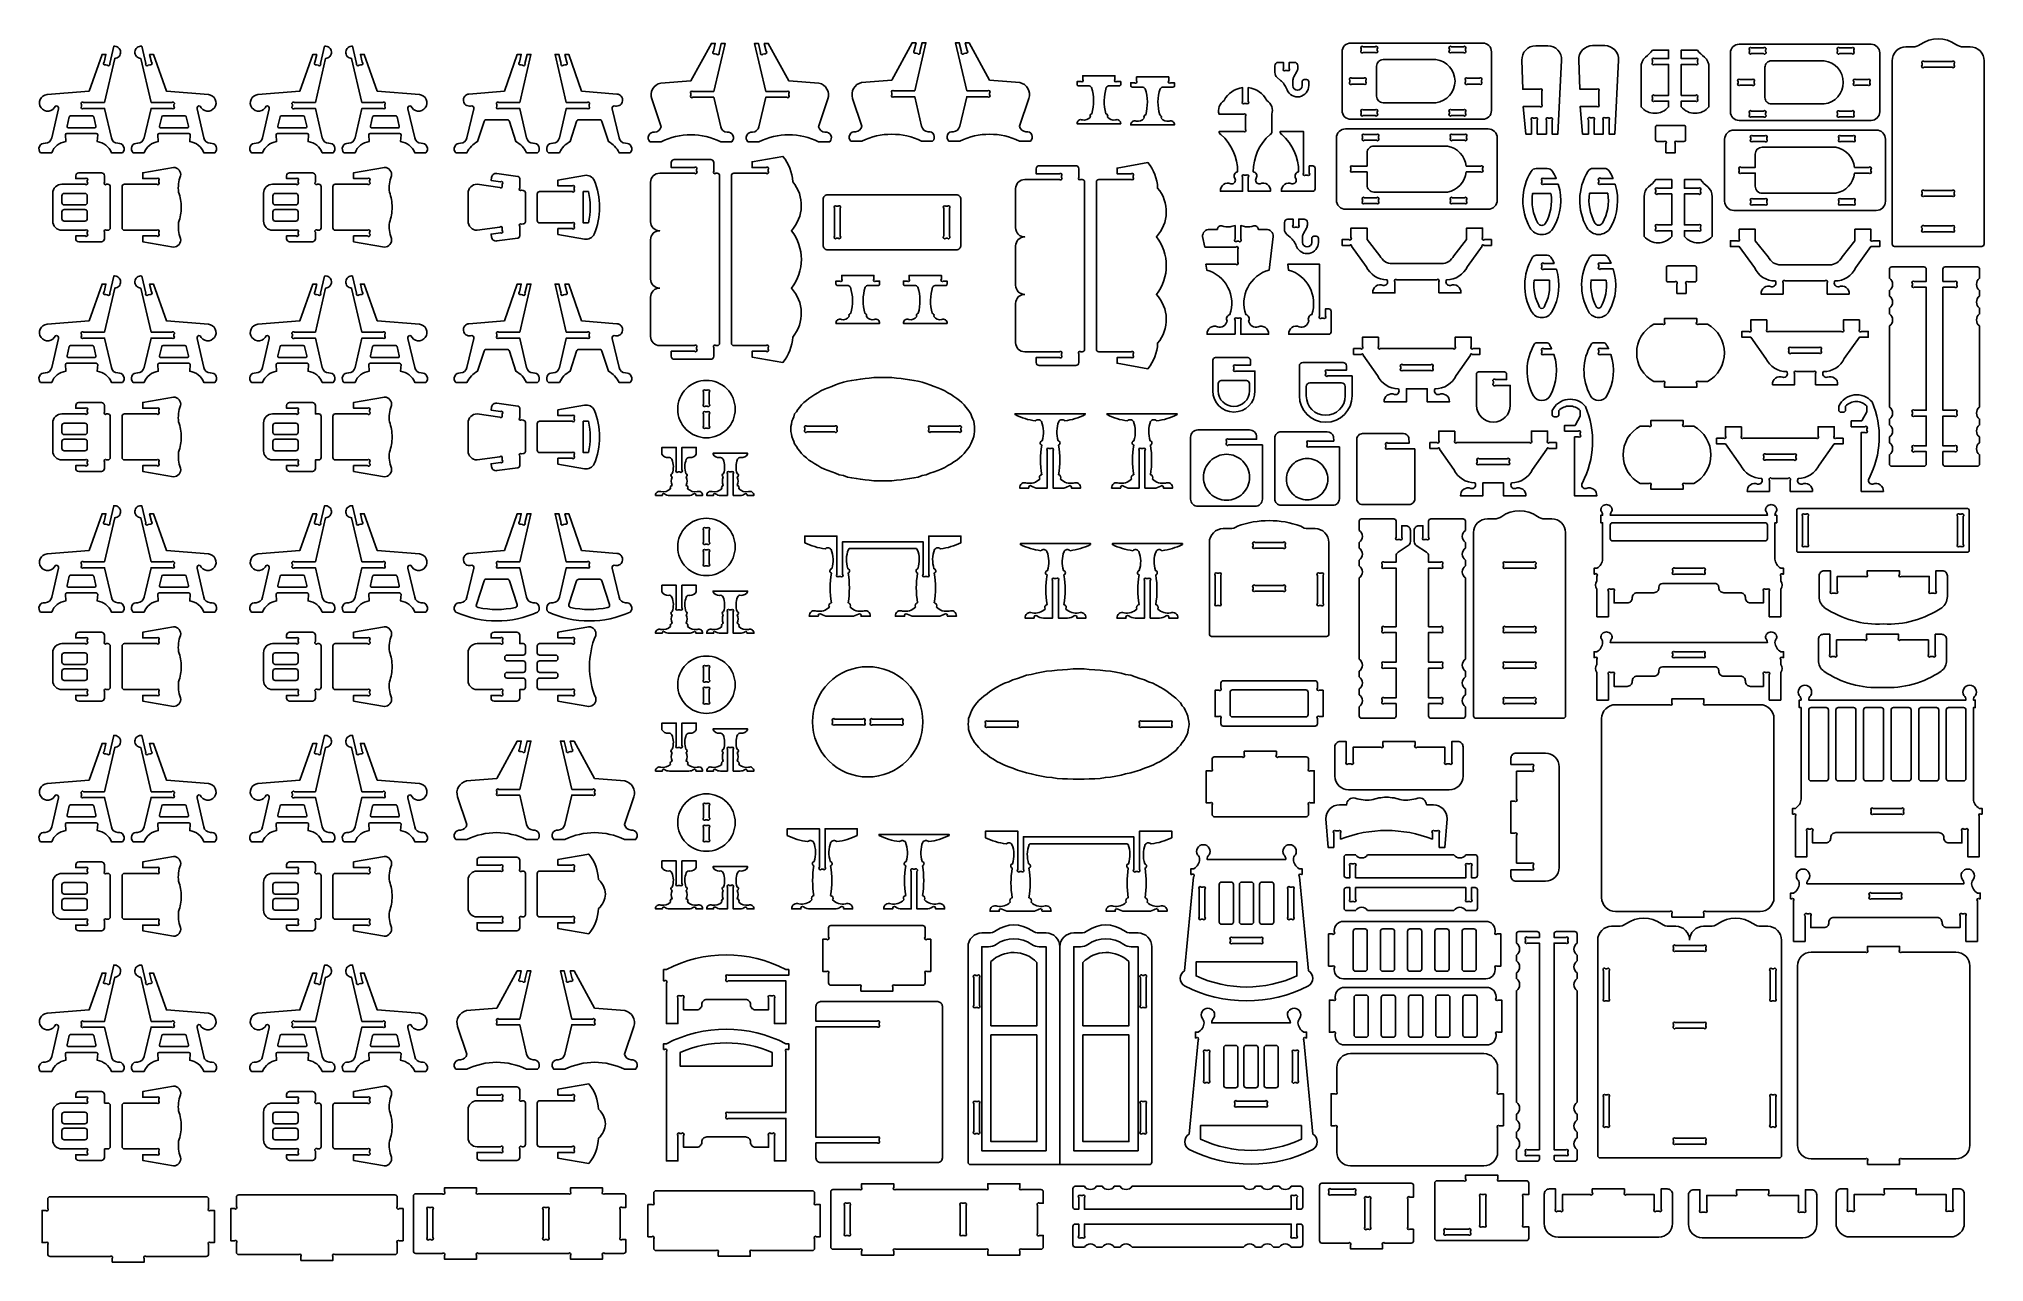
# Model space of a CAD drawing. Extents: x 4838.3 to 4880.7, y 1535.2 to 1561.9.
import ezdxf

# ---------------------------------------------------------------- set-up
doc = ezdxf.new("R2010")
doc.units = 0
doc.header["$MEASUREMENT"] = 0
doc.layers.add('LAYER1', color=18, linetype='CONTINUOUS')

msp = doc.modelspace()

# ---------------------------------------------------------------- linework, layer by layer
at = {"layer": 'LAYER1'}
for points in [[(4839.754, 1560.487), (4839.298, 1560.487, 1), (4839.254, 1560.443), (4839.254, 1560.425), (4839.254, 1560.406, 1), (4839.298, 1560.362), (4839.754, 1560.362), (4839.903, 1559.721, 0.343544), (4840.045, 1559.601, -0.729626), (4840.144, 1559.396), (4839.903, 1559.396, 0.693778), (4839.903, 1559.396, 0.271498), (4839.596, 1559.639), (4839.606, 1559.784, 0.394231), (4839.576, 1559.812), (4838.932, 1559.812, 0.394231), (4838.902, 1559.784), (4838.911, 1559.639, 0.271498), (4838.605, 1559.396), (4838.364, 1559.396, -0.729626), (4838.463, 1559.601, 0.343544), (4838.605, 1559.721), (4838.752, 1560.353, 0.616854), (4838.685, 1560.413, -0.585378), (4838.373, 1560.376, -0.585378), (4838.504, 1560.662), (4839.419, 1560.738), (4839.701, 1561.537), (4839.785, 1561.537), (4839.745, 1561.365, 1), (4839.778, 1561.312), (4839.814, 1561.304, 1), (4839.867, 1561.337), (4839.954, 1561.712, -0.427759), (4840.104, 1561.592, -0.427759), (4839.977, 1561.449)], [(4840.766, 1560.487), (4841.222, 1560.487, -1), (4841.266, 1560.443), (4841.266, 1560.425), (4841.266, 1560.406, -1), (4841.222, 1560.362), (4840.766, 1560.362), (4840.617, 1559.721, -0.343544), (4840.475, 1559.601, 0.729626), (4840.376, 1559.396), (4840.617, 1559.396, -0.693778), (4840.617, 1559.396, -0.271498), (4840.924, 1559.639), (4840.915, 1559.784, -0.394231), (4840.945, 1559.812), (4841.588, 1559.812, -0.394231), (4841.618, 1559.784), (4841.609, 1559.639, -0.271498), (4841.915, 1559.396), (4842.156, 1559.396, 0.729626), (4842.057, 1559.601, -0.343544), (4841.915, 1559.721), (4841.768, 1560.353, -0.616854), (4841.835, 1560.413, 0.585378), (4842.147, 1560.376, 0.585378), (4842.017, 1560.662), (4841.101, 1560.738), (4840.819, 1561.537), (4840.735, 1561.537), (4840.775, 1561.365, -1), (4840.742, 1561.312), (4840.706, 1561.304, -1), (4840.653, 1561.337), (4840.566, 1561.712, 0.427759), (4840.416, 1561.592, 0.427759), (4840.543, 1561.449)], [(4844.342, 1560.487), (4843.886, 1560.487, 1), (4843.842, 1560.443), (4843.842, 1560.425), (4843.842, 1560.406, 1), (4843.886, 1560.362), (4844.342, 1560.362), (4844.491, 1559.721, 0.343544), (4844.633, 1559.601, -0.729626), (4844.732, 1559.396), (4844.491, 1559.396, 0.693778), (4844.491, 1559.396, 0.271498), (4844.185, 1559.639), (4844.194, 1559.784, 0.394231), (4844.164, 1559.812), (4843.52, 1559.812, 0.394231), (4843.49, 1559.784), (4843.5, 1559.639, 0.271498), (4843.193, 1559.396), (4842.952, 1559.396, -0.729626), (4843.051, 1559.601, 0.343544), (4843.193, 1559.721), (4843.34, 1560.353, 0.616854), (4843.274, 1560.413, -0.585378), (4842.961, 1560.376, -0.585378), (4843.092, 1560.662), (4844.007, 1560.738), (4844.29, 1561.537), (4844.374, 1561.537), (4844.334, 1561.365, 1), (4844.367, 1561.312), (4844.402, 1561.304, 1), (4844.455, 1561.337), (4844.543, 1561.712, -0.427759), (4844.692, 1561.592, -0.427759), (4844.565, 1561.449)], [(4845.355, 1560.487), (4845.811, 1560.487, -1), (4845.855, 1560.443), (4845.855, 1560.425), (4845.855, 1560.406, -1), (4845.811, 1560.362), (4845.355, 1560.362), (4845.206, 1559.721, -0.343544), (4845.064, 1559.601, 0.729626), (4844.965, 1559.396), (4845.206, 1559.396, -0.693778), (4845.206, 1559.396, -0.271498), (4845.512, 1559.639), (4845.503, 1559.784, -0.394231), (4845.533, 1559.812), (4846.176, 1559.812, -0.394231), (4846.206, 1559.784), (4846.197, 1559.639, -0.271498), (4846.504, 1559.396), (4846.745, 1559.396, 0.729626), (4846.646, 1559.601, -0.343544), (4846.504, 1559.721), (4846.357, 1560.353, -0.616854), (4846.423, 1560.413, 0.585378), (4846.735, 1560.376, 0.585378), (4846.605, 1560.662), (4845.689, 1560.738), (4845.407, 1561.537), (4845.323, 1561.537), (4845.363, 1561.365, -1), (4845.33, 1561.312), (4845.294, 1561.304, -1), (4845.241, 1561.337), (4845.154, 1561.712, 0.427759), (4845.005, 1561.592, 0.427759), (4845.132, 1561.449)], [(4848.79, 1560.487), (4848.334, 1560.487, 1), (4848.29, 1560.443), (4848.29, 1560.406, 1), (4848.334, 1560.362), (4848.79, 1560.362, 0.04526), (4848.792, 1560.353), (4848.938, 1559.721, 0.343544), (4849.081, 1559.601, -0.729626), (4849.179, 1559.396), (4848.938, 1559.396, 0.157681), (4848.707, 1559.639), (4848.566, 1560.077, 0.325785), (4848.518, 1560.112), (4848.061, 1560.112, 0.325785), (4848.013, 1560.077), (4847.872, 1559.639, 0.157681), (4847.641, 1559.396), (4847.4, 1559.396, -0.729626), (4847.499, 1559.601, 0.343544), (4847.641, 1559.721), (4847.788, 1560.353, 0.616854), (4847.721, 1560.413, -0.432644), (4847.564, 1560.524, -0.432644), (4847.685, 1560.674), (4848.455, 1560.738), (4848.737, 1561.537), (4848.821, 1561.537), (4848.781, 1561.365, 1), (4848.814, 1561.312), (4848.85, 1561.304, 1), (4848.903, 1561.337), (4848.949, 1561.537), (4849.033, 1561.537)], [(4849.802, 1560.487), (4850.258, 1560.487, -1), (4850.302, 1560.443), (4850.302, 1560.406, -1), (4850.258, 1560.362), (4849.802, 1560.362, -0.04526), (4849.8, 1560.353), (4849.653, 1559.721, -0.343544), (4849.511, 1559.601, 0.729626), (4849.412, 1559.396), (4849.653, 1559.396, -0.157681), (4849.885, 1559.639), (4850.026, 1560.077, -0.325785), (4850.073, 1560.112), (4850.531, 1560.112, -0.325785), (4850.578, 1560.077), (4850.719, 1559.639, -0.157681), (4850.951, 1559.396), (4851.192, 1559.396, 0.729626), (4851.093, 1559.601, -0.343544), (4850.951, 1559.721), (4850.804, 1560.353, -0.616854), (4850.871, 1560.413, 0.432644), (4851.027, 1560.524, 0.432644), (4850.906, 1560.674), (4850.137, 1560.738), (4849.855, 1561.537), (4849.771, 1561.537), (4849.811, 1561.365, -1), (4849.778, 1561.312), (4849.742, 1561.304, -1), (4849.689, 1561.337), (4849.642, 1561.537), (4849.558, 1561.537)], [(4853.013, 1560.727), (4852.557, 1560.727, 1), (4852.513, 1560.683), (4852.513, 1560.664), (4852.513, 1560.646, 1), (4852.557, 1560.602), (4853.013, 1560.602), (4853.162, 1559.961, 0.343544), (4853.304, 1559.841, -0.729626), (4853.403, 1559.636), (4853.162, 1559.636, 0.230289), (4851.864, 1559.636), (4851.623, 1559.636, -0.729626), (4851.722, 1559.841, 0.343544), (4851.864, 1559.961), (4851.662, 1560.566, -0.456332), (4851.857, 1560.909), (4852.513, 1560.964), (4852.961, 1561.777), (4853.045, 1561.777), (4853.005, 1561.605, 1), (4853.038, 1561.552), (4853.074, 1561.543, 1), (4853.127, 1561.576), (4853.173, 1561.777), (4853.257, 1561.777)], [(4854.144, 1560.727), (4854.6, 1560.727, -1), (4854.644, 1560.683), (4854.644, 1560.664), (4854.644, 1560.646, -1), (4854.6, 1560.602), (4854.144, 1560.602), (4853.995, 1559.961, -0.343544), (4853.853, 1559.841, 0.729626), (4853.754, 1559.636), (4853.995, 1559.636, -0.230289), (4855.293, 1559.636), (4855.534, 1559.636, 0.729626), (4855.435, 1559.841, -0.343544), (4855.293, 1559.961), (4855.495, 1560.566, 0.456332), (4855.299, 1560.909), (4854.644, 1560.964), (4854.196, 1561.777), (4854.112, 1561.777), (4854.152, 1561.605, -1), (4854.119, 1561.552), (4854.083, 1561.543, -1), (4854.03, 1561.576), (4853.984, 1561.777), (4853.9, 1561.777)], [(4857.385, 1560.74), (4856.929, 1560.74, 1), (4856.885, 1560.696), (4856.885, 1560.677), (4856.885, 1560.659, 1), (4856.929, 1560.615), (4857.385, 1560.615), (4857.534, 1559.974, 0.343544), (4857.676, 1559.854, -0.729626), (4857.775, 1559.649), (4857.534, 1559.649, 0.230289), (4856.236, 1559.649), (4855.995, 1559.649, -0.729626), (4856.094, 1559.854, 0.343544), (4856.236, 1559.974), (4856.034, 1560.579, -0.456332), (4856.229, 1560.922), (4856.885, 1560.977), (4857.332, 1561.79), (4857.416, 1561.79), (4857.376, 1561.618, 1), (4857.409, 1561.565), (4857.445, 1561.556, 1), (4857.498, 1561.589), (4857.545, 1561.79), (4857.629, 1561.79)], [(4858.515, 1560.74), (4858.971, 1560.74, -1), (4859.015, 1560.696), (4859.015, 1560.677), (4859.015, 1560.659, -1), (4858.971, 1560.615), (4858.515, 1560.615), (4858.366, 1559.974, -0.343544), (4858.224, 1559.854, 0.729626), (4858.125, 1559.649), (4858.366, 1559.649, -0.230289), (4859.664, 1559.649), (4859.905, 1559.649, 0.729626), (4859.806, 1559.854, -0.343544), (4859.664, 1559.974), (4859.867, 1560.579, 0.456332), (4859.671, 1560.922), (4859.015, 1560.977), (4858.568, 1561.79), (4858.484, 1561.79), (4858.524, 1561.618, -1), (4858.491, 1561.565), (4858.455, 1561.556, -1), (4858.402, 1561.589), (4858.355, 1561.79), (4858.272, 1561.79)], [(4866.685, 1560.313), (4866.685, 1561.595, -0.414214), (4866.873, 1561.782), (4869.748, 1561.782, -0.414214), (4869.935, 1561.595), (4869.935, 1560.313, -0.414214), (4869.748, 1560.126), (4866.873, 1560.126, -0.414214)], [(4867.101, 1561.66), (4867.101, 1561.623, 1), (4867.146, 1561.579), (4867.407, 1561.579, 1), (4867.451, 1561.623), (4867.451, 1561.66, 1), (4867.407, 1561.704), (4867.146, 1561.704, 1)], [(4869.018, 1561.66), (4869.018, 1561.623, 1), (4869.062, 1561.579), (4869.324, 1561.579, 1), (4869.368, 1561.623), (4869.368, 1561.66, 1), (4869.324, 1561.704), (4869.062, 1561.704, 1)], [(4870.68, 1559.8), (4870.627, 1560.4), (4870.986, 1560.4, 1), (4871.03, 1560.445), (4871.03, 1560.734, 1), (4870.986, 1560.778), (4870.616, 1560.778), (4870.598, 1561.408, -0.431081), (4870.898, 1561.725), (4871.162, 1561.725, -0.431081), (4871.462, 1561.408), (4871.38, 1559.8), (4871.255, 1559.8), (4871.255, 1560.106, 1), (4871.211, 1560.15), (4871.174, 1560.15, 1), (4871.13, 1560.106), (4871.13, 1559.8), (4870.93, 1559.8), (4870.93, 1560.106, 1), (4870.886, 1560.15), (4870.849, 1560.15, 1), (4870.805, 1560.106), (4870.805, 1559.8)], [(4871.918, 1559.803), (4871.865, 1560.403), (4872.224, 1560.403, 1), (4872.268, 1560.447), (4872.268, 1560.737, 1), (4872.224, 1560.781), (4871.854, 1560.781), (4871.836, 1561.411, -0.431081), (4872.136, 1561.728), (4872.4, 1561.728, -0.431081), (4872.7, 1561.411), (4872.618, 1559.803), (4872.493, 1559.803), (4872.493, 1560.109, 1), (4872.449, 1560.153), (4872.412, 1560.153, 1), (4872.368, 1560.109), (4872.368, 1559.803), (4872.168, 1559.803), (4872.168, 1560.109, 1), (4872.124, 1560.153), (4872.087, 1560.153, 1), (4872.043, 1560.109), (4872.043, 1559.803)], [(4873.19, 1561.257), (4873.19, 1560.394, 0.468323), (4873.79, 1560.394), (4873.79, 1560.519), (4873.485, 1560.519, -1), (4873.44, 1560.563), (4873.44, 1560.6, -1), (4873.485, 1560.644), (4873.79, 1560.644), (4873.79, 1561.319), (4873.485, 1561.319, -1), (4873.44, 1561.364), (4873.44, 1561.4, -1), (4873.485, 1561.444), (4873.79, 1561.444), (4873.79, 1561.632), (4873.44, 1561.632, -0.082449), (4873.284, 1561.475, 0.237515)], [(4874.665, 1561.257), (4874.665, 1560.394, -0.468323), (4874.065, 1560.394), (4874.065, 1560.519), (4874.371, 1560.519, 1), (4874.415, 1560.563), (4874.415, 1560.6, 1), (4874.371, 1560.644), (4874.065, 1560.644), (4874.065, 1561.319), (4874.371, 1561.319, 1), (4874.415, 1561.364), (4874.415, 1561.4, 1), (4874.371, 1561.444), (4874.065, 1561.444), (4874.065, 1561.632), (4874.415, 1561.632, 0.082449), (4874.572, 1561.475, -0.237515)], [(4875.134, 1560.287), (4875.134, 1561.568, -0.414214), (4875.322, 1561.756), (4878.197, 1561.756, -0.414214), (4878.384, 1561.568), (4878.384, 1560.287, -0.414214), (4878.197, 1560.1), (4875.322, 1560.1, -0.414214)], [(4875.551, 1561.634), (4875.551, 1561.597, 1), (4875.595, 1561.553), (4875.856, 1561.553, 1), (4875.901, 1561.597), (4875.901, 1561.634, 1), (4875.856, 1561.678), (4875.595, 1561.678, 1)], [(4877.467, 1561.634), (4877.467, 1561.597, 1), (4877.511, 1561.553), (4877.773, 1561.553, 1), (4877.817, 1561.597), (4877.817, 1561.634, 1), (4877.773, 1561.678), (4877.511, 1561.678, 1)], [(4878.704, 1557.358, -0.414214), (4878.654, 1557.408), (4878.654, 1561.399, -0.414214), (4878.954, 1561.699), (4879.102, 1561.699, 0.155074), (4879.266, 1561.751, -0.31779), (4880.043, 1561.751, 0.155074), (4880.206, 1561.699), (4880.354, 1561.699, -0.414214), (4880.654, 1561.399), (4880.654, 1557.408, -0.414214), (4880.604, 1557.358)], [(4861.392, 1560.026), (4861.867, 1560.026, 0.570657), (4861.75, 1560.109, -0.289506), (4861.578, 1560.173, 0.497317), (4861.545, 1560.245, 0.217136), (4861.545, 1560.245, -0.145354), (4861.552, 1560.814, -0.281118), (4861.626, 1560.851), (4861.837, 1560.851, 0.414214), (4861.867, 1560.881), (4861.867, 1560.946), (4861.786, 1560.946, -1), (4861.742, 1560.99), (4861.742, 1561.071), (4861.455, 1561.071), (4861.392, 1561.071), (4861.329, 1561.071), (4861.042, 1561.071), (4861.042, 1560.99, -1), (4860.998, 1560.946), (4860.917, 1560.946), (4860.917, 1560.881, 0.414214), (4860.947, 1560.851), (4861.158, 1560.851, -0.281118), (4861.231, 1560.814, -0.145354), (4861.239, 1560.245, 0.217136), (4861.239, 1560.245, 0.497317), (4861.206, 1560.173, -0.289506), (4861.034, 1560.109, 0.570657), (4860.917, 1560.026)], [(4865.48, 1560.782), (4865.487, 1560.765, 0.825341), (4865.96, 1560.856), (4865.96, 1560.942, 0.414214), (4865.912, 1560.99), (4865.862, 1560.99, 0.414214), (4865.814, 1560.942), (4865.814, 1560.856, -1), (4865.615, 1560.856), (4865.615, 1560.978, -0.131652), (4865.634, 1561.05), (4865.7, 1561.164, 0.131652), (4865.72, 1561.236), (4865.72, 1561.291, 0.414214), (4865.648, 1561.363), (4865.533, 1561.363), (4865.533, 1561.231, -1), (4865.489, 1561.187), (4865.452, 1561.187, -1), (4865.408, 1561.231), (4865.408, 1561.363), (4865.293, 1561.363, 0.414214), (4865.221, 1561.291), (4865.221, 1561.141, 0.220517), (4865.272, 1561.031), (4865.344, 1560.97, -0.122252)], [(4868.726, 1560.485), (4867.576, 1560.485, -0.414214), (4867.435, 1560.626), (4867.435, 1561.282, -0.414214), (4867.576, 1561.423), (4868.726, 1561.423, -0.88519)], [(4877.175, 1560.459), (4876.025, 1560.459, -0.414214), (4875.885, 1560.6), (4875.885, 1561.256, -0.414214), (4876.025, 1561.396), (4877.175, 1561.396, -0.88519)], [(4879.349, 1561.38), (4879.96, 1561.38, -1), (4880.004, 1561.336), (4880.004, 1561.299, -1), (4879.96, 1561.255), (4879.349, 1561.255, -1), (4879.304, 1561.299), (4879.304, 1561.336, -1)], [(4862.562, 1560), (4862.087, 1560, -0.570657), (4862.204, 1560.083, 0.289506), (4862.376, 1560.147, -0.497317), (4862.41, 1560.22, -0.217136), (4862.41, 1560.22, 0.145354), (4862.402, 1560.788, 0.281118), (4862.328, 1560.825), (4862.117, 1560.825, -0.414214), (4862.087, 1560.855), (4862.087, 1560.92), (4862.168, 1560.92, 1), (4862.212, 1560.964), (4862.212, 1561.045), (4862.5, 1561.045), (4862.562, 1561.045), (4862.625, 1561.045), (4862.912, 1561.045), (4862.912, 1560.964, 1), (4862.957, 1560.92), (4863.037, 1560.92), (4863.037, 1560.855, -0.414214), (4863.007, 1560.825), (4862.796, 1560.825, 0.281118), (4862.723, 1560.788, 0.145354), (4862.715, 1560.22, -0.217136), (4862.715, 1560.22, -0.497317), (4862.748, 1560.147, 0.289506), (4862.921, 1560.083, -0.570657), (4863.037, 1560)], [(4864.644, 1560.814), (4864.644, 1560.513, -1), (4864.6, 1560.469), (4864.563, 1560.469, -1), (4864.519, 1560.513), (4864.519, 1560.814, 0.24185), (4864.116, 1560.533, 0.346655), (4864.008, 1560.233), (4864.538, 1560.233, -1), (4864.582, 1560.189), (4864.582, 1559.902, -1), (4864.538, 1559.858), (4864.008, 1559.858, 0.260797), (4864.046, 1559.79, -0.220455), (4864.411, 1558.983, 0.497317), (4864.347, 1558.843, -0.687365), (4864.263, 1558.719, 0.570657), (4864.037, 1558.558), (4864.519, 1558.558), (4864.519, 1558.864, -1), (4864.563, 1558.908), (4864.582, 1558.908), (4864.6, 1558.908, -1), (4864.644, 1558.864), (4864.644, 1558.558), (4865.126, 1558.558, 0.570657), (4864.9, 1558.719, -0.687365), (4864.817, 1558.843, 0.497317), (4864.752, 1558.983, -0.220455), (4865.117, 1559.79, 0.260797), (4865.155, 1559.858), (4865.155, 1560.233, 0.346655), (4865.047, 1560.533, 0.24185)], [(4867.157, 1560.891), (4866.896, 1560.891, -1), (4866.851, 1560.936), (4866.851, 1560.972, -1), (4866.896, 1561.016), (4867.157, 1561.016, -1), (4867.201, 1560.972), (4867.201, 1560.936, -1)], [(4869.412, 1561.016), (4869.674, 1561.016, -1), (4869.718, 1560.972), (4869.718, 1560.936, -1), (4869.674, 1560.891), (4869.412, 1560.891, -1), (4869.368, 1560.936), (4869.368, 1560.972, -1)], [(4875.606, 1560.865), (4875.345, 1560.865, -1), (4875.301, 1560.909), (4875.301, 1560.946, -1), (4875.345, 1560.99), (4875.606, 1560.99, -1), (4875.651, 1560.946), (4875.651, 1560.909, -1)], [(4877.861, 1560.99), (4878.123, 1560.99, -1), (4878.167, 1560.946), (4878.167, 1560.909, -1), (4878.123, 1560.865), (4877.861, 1560.865, -1), (4877.817, 1560.909), (4877.817, 1560.946, -1)], [(4867.146, 1560.329), (4867.407, 1560.329, -1), (4867.451, 1560.285), (4867.451, 1560.248, -1), (4867.407, 1560.204), (4867.146, 1560.204, -1), (4867.101, 1560.248), (4867.101, 1560.285, -1)], [(4869.062, 1560.329), (4869.324, 1560.329, -1), (4869.368, 1560.285), (4869.368, 1560.248, -1), (4869.324, 1560.204), (4869.062, 1560.204, -1), (4869.018, 1560.248), (4869.018, 1560.285, -1)], [(4875.595, 1560.303), (4875.856, 1560.303, -1), (4875.901, 1560.259), (4875.901, 1560.222, -1), (4875.856, 1560.178), (4875.595, 1560.178, -1), (4875.551, 1560.222), (4875.551, 1560.259, -1)], [(4877.511, 1560.303), (4877.773, 1560.303, -1), (4877.817, 1560.259), (4877.817, 1560.222, -1), (4877.773, 1560.178), (4877.511, 1560.178, -1), (4877.467, 1560.222), (4877.467, 1560.259, -1)], [(4839.254, 1560.2), (4839.017, 1560.2, 0.348878), (4838.988, 1560.177), (4838.941, 1559.974, 0.482714), (4838.97, 1559.937), (4839.538, 1559.937, 0.216532), (4839.56, 1559.947, 0.240993), (4839.567, 1559.974), (4839.52, 1560.177, 0.348878), (4839.491, 1560.2)], [(4841.266, 1560.2), (4841.503, 1560.2, -0.348878), (4841.532, 1560.177), (4841.58, 1559.974, -0.482714), (4841.55, 1559.937), (4840.982, 1559.937, -0.216532), (4840.96, 1559.947, -0.240993), (4840.953, 1559.974), (4841, 1560.177, -0.348878), (4841.029, 1560.2)], [(4843.842, 1560.2), (4843.605, 1560.2, 0.348878), (4843.576, 1560.177), (4843.529, 1559.974, 0.482714), (4843.558, 1559.937), (4844.126, 1559.937, 0.216532), (4844.149, 1559.947, 0.240993), (4844.155, 1559.974), (4844.108, 1560.177, 0.348878), (4844.079, 1560.2)], [(4845.855, 1560.2), (4846.092, 1560.2, -0.348878), (4846.121, 1560.177), (4846.168, 1559.974, -0.482714), (4846.139, 1559.937), (4845.571, 1559.937, -0.216532), (4845.548, 1559.947, -0.240993), (4845.541, 1559.974), (4845.589, 1560.177, -0.348878), (4845.618, 1560.2)], [(4866.046, 1558.558, 0.414214), (4866.096, 1558.608), (4866.096, 1559.058, 0.414214), (4866.046, 1559.108), (4865.971, 1559.108), (4865.971, 1558.952, -1), (4865.927, 1558.908), (4865.89, 1558.908, -1), (4865.846, 1558.952), (4865.846, 1559.858), (4865.335, 1559.858, 0.260797), (4865.373, 1559.79, -0.220455), (4865.738, 1558.983, 0.497317), (4865.673, 1558.843, -0.687365), (4865.59, 1558.719, 0.570657), (4865.364, 1558.558)], [(4866.56, 1558.366), (4866.56, 1559.716, -0.414214), (4866.76, 1559.916), (4869.86, 1559.916, -0.414214), (4870.06, 1559.716), (4870.06, 1558.366, -0.414214), (4869.86, 1558.166), (4866.76, 1558.166, -0.414214)], [(4867.127, 1559.747), (4867.127, 1559.71, 1), (4867.171, 1559.666), (4867.433, 1559.666, 1), (4867.477, 1559.71), (4867.477, 1559.747, 1), (4867.433, 1559.791), (4867.171, 1559.791, 1)], [(4869.043, 1559.747), (4869.043, 1559.71, 1), (4869.087, 1559.666), (4869.349, 1559.666, 1), (4869.393, 1559.71), (4869.393, 1559.747, 1), (4869.349, 1559.791), (4869.087, 1559.791, 1)], [(4873.732, 1559.392), (4873.732, 1559.598, 1), (4873.688, 1559.642), (4873.537, 1559.642, -0.414214), (4873.507, 1559.672), (4873.507, 1559.962, -0.414214), (4873.537, 1559.992), (4874.127, 1559.992, -0.414214), (4874.157, 1559.962), (4874.157, 1559.672, -0.414214), (4874.127, 1559.642), (4873.976, 1559.642, 1), (4873.932, 1559.598), (4873.932, 1559.392)], [(4875.009, 1558.34), (4875.009, 1559.69, -0.414214), (4875.209, 1559.89), (4878.309, 1559.89, -0.414214), (4878.509, 1559.69), (4878.509, 1558.34, -0.414214), (4878.309, 1558.14), (4875.209, 1558.14, -0.414214)], [(4869.386, 1559.104), (4869.699, 1559.104, -1), (4869.743, 1559.059), (4869.743, 1559.023, -1), (4869.699, 1558.979), (4869.386, 1558.979, -0.326135), (4868.976, 1558.541), (4867.377, 1558.541, -0.414214), (4867.227, 1558.691), (4867.227, 1558.979), (4866.921, 1558.979, -1), (4866.877, 1559.023), (4866.877, 1559.059, -1), (4866.921, 1559.104), (4867.227, 1559.104), (4867.227, 1559.391, -0.414214), (4867.377, 1559.541), (4868.976, 1559.541, -0.326135)], [(4877.836, 1559.077), (4878.148, 1559.077, -1), (4878.192, 1559.033), (4878.192, 1558.997, -1), (4878.148, 1558.952), (4877.836, 1558.952, -0.326135), (4877.425, 1558.515), (4875.826, 1558.515, -0.414214), (4875.676, 1558.665), (4875.676, 1558.952), (4875.37, 1558.952, -1), (4875.326, 1558.997), (4875.326, 1559.033, -1), (4875.37, 1559.077), (4875.676, 1559.077), (4875.676, 1559.365, -0.414214), (4875.826, 1559.515), (4877.425, 1559.515, -0.326135)], [(4875.882, 1559.765), (4875.62, 1559.765, 1), (4875.576, 1559.721), (4875.576, 1559.684, 1), (4875.62, 1559.64), (4875.882, 1559.64, 1), (4875.926, 1559.684), (4875.926, 1559.721, 1)], [(4877.492, 1559.721), (4877.492, 1559.684, 1), (4877.537, 1559.64), (4877.798, 1559.64, 1), (4877.842, 1559.684), (4877.842, 1559.721, 1), (4877.798, 1559.765), (4877.537, 1559.765, 1)], [(4838.825, 1558.709), (4839.335, 1558.709, 1), (4839.379, 1558.753), (4839.379, 1558.79, 1), (4839.335, 1558.834), (4839.129, 1558.834), (4839.129, 1558.894, -0.414214), (4839.194, 1558.959), (4839.688, 1558.959, -0.414214), (4839.754, 1558.894), (4839.754, 1558.753, 1), (4839.798, 1558.709), (4839.829, 1558.709, -0.414214), (4839.879, 1558.659), (4839.879, 1557.759, -0.414214), (4839.829, 1557.709), (4839.798, 1557.709, 1), (4839.754, 1557.665), (4839.754, 1557.525, -0.414214), (4839.688, 1557.459), (4839.194, 1557.459, -0.414214), (4839.129, 1557.525), (4839.129, 1557.584), (4839.335, 1557.584, 1), (4839.379, 1557.628), (4839.379, 1557.665, 1), (4839.335, 1557.709), (4838.825, 1557.709, -0.414214), (4838.629, 1557.905), (4838.629, 1558.513, -0.414214)], [(4840.136, 1558.209), (4840.136, 1558.659, -0.414214), (4840.186, 1558.709), (4840.892, 1558.709, 1), (4840.936, 1558.753), (4840.936, 1558.79, 1), (4840.892, 1558.834), (4840.586, 1558.834), (4840.586, 1558.959), (4841.257, 1559.077, -0.480696), (4841.408, 1558.89, 0.114725), (4841.365, 1558.538, -0.088383), (4841.424, 1558.209, -0.088383), (4841.365, 1557.88, 0.114725), (4841.408, 1557.529, -0.480696), (4841.257, 1557.341), (4840.586, 1557.459), (4840.586, 1557.584), (4840.892, 1557.584, 1), (4840.936, 1557.628), (4840.936, 1557.665, 1), (4840.892, 1557.709), (4840.186, 1557.709, -0.414214), (4840.136, 1557.759)], [(4843.413, 1558.709), (4843.923, 1558.709, 1), (4843.967, 1558.753), (4843.967, 1558.79, 1), (4843.923, 1558.834), (4843.717, 1558.834), (4843.717, 1558.894, -0.414214), (4843.783, 1558.959), (4844.277, 1558.959, -0.414214), (4844.342, 1558.894), (4844.342, 1558.753, 1), (4844.386, 1558.709), (4844.417, 1558.709, -0.414214), (4844.467, 1558.659), (4844.467, 1557.759, -0.414214), (4844.417, 1557.709), (4844.386, 1557.709, 1), (4844.342, 1557.665), (4844.342, 1557.525, -0.414214), (4844.277, 1557.459), (4843.783, 1557.459, -0.414214), (4843.717, 1557.525), (4843.717, 1557.584), (4843.923, 1557.584, 1), (4843.967, 1557.628), (4843.967, 1557.665, 1), (4843.923, 1557.709), (4843.413, 1557.709, -0.414214), (4843.217, 1557.905), (4843.217, 1558.513, -0.414214)], [(4844.724, 1558.209), (4844.724, 1558.659, -0.414214), (4844.774, 1558.709), (4845.48, 1558.709, 1), (4845.524, 1558.753), (4845.524, 1558.79, 1), (4845.48, 1558.834), (4845.174, 1558.834), (4845.174, 1558.959), (4845.846, 1559.077, -0.480696), (4845.996, 1558.89, 0.114725), (4845.953, 1558.538, -0.088383), (4846.012, 1558.209, -0.088383), (4845.953, 1557.88, 0.114725), (4845.996, 1557.529, -0.480696), (4845.846, 1557.341), (4845.174, 1557.459), (4845.174, 1557.584), (4845.48, 1557.584, 1), (4845.524, 1557.628), (4845.524, 1557.665, 1), (4845.48, 1557.709), (4844.774, 1557.709, -0.414214), (4844.724, 1557.759)], [(4848.915, 1558.209), (4848.913, 1558.523, 0.414214), (4848.863, 1558.573), (4848.828, 1558.578, -1), (4848.79, 1558.622), (4848.79, 1558.832, 0.375308), (4848.746, 1558.881), (4848.288, 1558.943, 0.414214), (4848.176, 1558.857), (4848.167, 1558.793), (4848.371, 1558.765, -1), (4848.409, 1558.715), (4848.404, 1558.68, -1), (4848.354, 1558.642), (4847.861, 1558.709, 0.414214), (4847.665, 1558.513), (4847.665, 1558.209), (4847.665, 1557.905, 0.414214), (4847.861, 1557.709), (4848.354, 1557.776, -1), (4848.404, 1557.738), (4848.409, 1557.703, -1), (4848.371, 1557.653), (4848.167, 1557.626), (4848.176, 1557.561, 0.414214), (4848.288, 1557.475), (4848.746, 1557.537, 0.375308), (4848.79, 1557.587), (4848.79, 1557.796, -1), (4848.828, 1557.84), (4848.863, 1557.845, 0.414214), (4848.913, 1557.895)], [(4851.835, 1556.449, -0.414214), (4851.638, 1556.645), (4851.638, 1557.502, -0.414214), (4851.835, 1557.699, -0.414214), (4851.638, 1557.895), (4851.638, 1558.752, -0.414214), (4851.835, 1558.949), (4852.594, 1558.949, 1), (4852.638, 1558.993), (4852.638, 1559.03, 1), (4852.594, 1559.074), (4852.085, 1559.074), (4852.085, 1559.183, -0.414214), (4852.15, 1559.249), (4852.948, 1559.249, -0.414214), (4853.013, 1559.183), (4853.013, 1558.993, 1), (4853.057, 1558.949), (4853.088, 1558.949, -0.414214), (4853.138, 1558.899), (4853.138, 1555.249, -0.414214), (4853.088, 1555.199), (4853.057, 1555.199, 1), (4853.013, 1555.155), (4853.013, 1554.964, -0.414214), (4852.948, 1554.899), (4852.15, 1554.899, -0.414214), (4852.085, 1554.964), (4852.085, 1555.074), (4852.594, 1555.074, 1), (4852.638, 1555.118), (4852.638, 1555.155, 1), (4852.594, 1555.199), (4851.835, 1555.199, -0.414214), (4851.638, 1555.395), (4851.638, 1556.252, -0.414214)], [(4854.729, 1558.764, 0.157436), (4854.517, 1559.317), (4853.845, 1559.199), (4853.845, 1559.074), (4854.151, 1559.074, -1), (4854.195, 1559.03), (4854.195, 1558.993, -1), (4854.151, 1558.949), (4853.445, 1558.949, 0.414214), (4853.395, 1558.899), (4853.395, 1558.449), (4853.395, 1555.249, 0.414214), (4853.445, 1555.199), (4854.151, 1555.199, -1), (4854.195, 1555.155), (4854.195, 1555.118, -1), (4854.151, 1555.074), (4853.845, 1555.074), (4853.845, 1554.949), (4854.517, 1554.831, 0.157436), (4854.729, 1555.384, 0.379394), (4854.701, 1556.449, 0.346118), (4854.701, 1557.699, 0.379394)], [(4859.777, 1556.313, -0.414214), (4859.581, 1556.51), (4859.581, 1557.367, -0.414214), (4859.777, 1557.563, -0.414214), (4859.581, 1557.76), (4859.581, 1558.617, -0.414214), (4859.777, 1558.813), (4860.537, 1558.813, 1), (4860.581, 1558.858), (4860.581, 1558.894, 1), (4860.537, 1558.938), (4860.027, 1558.938), (4860.027, 1559.048, -0.414214), (4860.093, 1559.113), (4860.89, 1559.113, -0.414214), (4860.956, 1559.048), (4860.956, 1558.858, 1), (4861, 1558.813), (4861.031, 1558.813, -0.414214), (4861.081, 1558.763), (4861.081, 1555.113, -0.414214), (4861.031, 1555.063), (4861, 1555.063, 1), (4860.956, 1555.019), (4860.956, 1554.829, -0.414214), (4860.89, 1554.763), (4860.093, 1554.763, -0.414214), (4860.027, 1554.829), (4860.027, 1554.938), (4860.537, 1554.938, 1), (4860.581, 1554.983), (4860.581, 1555.019, 1), (4860.537, 1555.063), (4859.777, 1555.063, -0.414214), (4859.581, 1555.26), (4859.581, 1556.117, -0.414214)], [(4862.671, 1558.628, 0.157436), (4862.46, 1559.182), (4861.788, 1559.063), (4861.788, 1558.938), (4862.094, 1558.938, -1), (4862.138, 1558.894), (4862.138, 1558.858, -1), (4862.094, 1558.813), (4861.388, 1558.813, 0.414214), (4861.338, 1558.763), (4861.338, 1558.313), (4861.338, 1555.113, 0.414214), (4861.388, 1555.063), (4862.094, 1555.063, -1), (4862.138, 1555.019), (4862.138, 1554.983, -1), (4862.094, 1554.938), (4861.788, 1554.938), (4861.788, 1554.813), (4862.46, 1554.695, 0.157436), (4862.671, 1555.248, 0.379394), (4862.643, 1556.313, 0.346118), (4862.643, 1557.563, 0.379394)], [(4871.389, 1558.71), (4871.074, 1558.71, -1), (4871.03, 1558.754), (4871.03, 1558.791, -1), (4871.074, 1558.835), (4871.343, 1558.835, 0.035368), (4871.264, 1558.988, 0.261699), (4871.15, 1559.052), (4870.91, 1559.052, 0.261699), (4870.796, 1558.988, 0.2701), (4870.772, 1557.766, 0.587624), (4871.288, 1557.766, 0.203772)], [(4872.627, 1558.713), (4872.312, 1558.713, -1), (4872.268, 1558.757), (4872.268, 1558.793, -1), (4872.312, 1558.838), (4872.581, 1558.838, 0.035368), (4872.502, 1558.99, 0.261699), (4872.388, 1559.054), (4872.148, 1559.054, 0.261699), (4872.034, 1558.99, 0.2701), (4872.01, 1557.768, 0.587624), (4872.526, 1557.768, 0.203772)], [(4850.525, 1558.209, -0.101097), (4850.412, 1557.622, -0.327051), (4850.2, 1557.517), (4849.622, 1557.619), (4849.622, 1557.744), (4849.927, 1557.744, 1), (4849.972, 1557.788), (4849.972, 1557.825, 1), (4849.927, 1557.869), (4849.222, 1557.869, -0.414214), (4849.172, 1557.919), (4849.172, 1558.209), (4849.172, 1558.499, -0.414214), (4849.222, 1558.549), (4849.927, 1558.549, 1), (4849.972, 1558.593), (4849.972, 1558.63, 1), (4849.927, 1558.674), (4849.622, 1558.674), (4849.622, 1558.799), (4850.2, 1558.901, -0.327051), (4850.412, 1558.796, -0.101097)], [(4850.283, 1557.869, 0.124363), (4850.283, 1558.549), (4850.172, 1558.549), (4850.172, 1557.869)], [(4872.468, 1558.513), (4872.068, 1558.513, 0.166664), (4872.185, 1557.866, 0.587624), (4872.351, 1557.866, 0.166664)], [(4873.259, 1558.437), (4873.259, 1557.574, 0.468323), (4873.859, 1557.574), (4873.859, 1557.699), (4873.553, 1557.699, -1), (4873.509, 1557.743), (4873.509, 1557.779, -1), (4873.553, 1557.824), (4873.859, 1557.824), (4873.859, 1558.499), (4873.553, 1558.499, -1), (4873.509, 1558.543), (4873.509, 1558.58, -1), (4873.553, 1558.624), (4873.859, 1558.624), (4873.859, 1558.812), (4873.509, 1558.812, -0.082449), (4873.353, 1558.655, 0.237515)], [(4874.734, 1558.437), (4874.734, 1557.574, -0.468323), (4874.134, 1557.574), (4874.134, 1557.699), (4874.44, 1557.699, 1), (4874.484, 1557.743), (4874.484, 1557.779, 1), (4874.44, 1557.824), (4874.134, 1557.824), (4874.134, 1558.499), (4874.44, 1558.499, 1), (4874.484, 1558.543), (4874.484, 1558.58, 1), (4874.44, 1558.624), (4874.134, 1558.624), (4874.134, 1558.812), (4874.484, 1558.812, 0.082449), (4874.64, 1558.655, -0.237515)], [(4879.349, 1558.576), (4879.96, 1558.576, -1), (4880.004, 1558.532), (4880.004, 1558.495, -1), (4879.96, 1558.451), (4879.349, 1558.451, -1), (4879.304, 1558.495), (4879.304, 1558.532, -1)], [(4839.379, 1558.459), (4839.379, 1558.309, -0.414214), (4839.329, 1558.259), (4838.879, 1558.259, -0.414214), (4838.829, 1558.309), (4838.829, 1558.459, -0.414214), (4838.879, 1558.509), (4839.329, 1558.509, -0.414214)], [(4839.379, 1558.109), (4839.379, 1557.959, -0.414214), (4839.329, 1557.909), (4838.879, 1557.909, -0.414214), (4838.829, 1557.959), (4838.829, 1558.109, -0.414214), (4838.879, 1558.159), (4839.329, 1558.159, -0.414214)], [(4843.967, 1558.459), (4843.967, 1558.309, -0.414214), (4843.917, 1558.259), (4843.467, 1558.259, -0.414214), (4843.417, 1558.309), (4843.417, 1558.459, -0.414214), (4843.467, 1558.509), (4843.917, 1558.509, -0.414214)], [(4843.967, 1558.109), (4843.967, 1557.959, -0.414214), (4843.917, 1557.909), (4843.467, 1557.909, -0.414214), (4843.417, 1557.959), (4843.417, 1558.109, -0.414214), (4843.467, 1558.159), (4843.917, 1558.159, -0.414214)], [(4855.49, 1558.483), (4858.29, 1558.483, -0.414214), (4858.39, 1558.383), (4858.39, 1557.383, -0.414214), (4858.29, 1557.283), (4855.49, 1557.283, -0.414214), (4855.39, 1557.383), (4855.39, 1558.383, -0.414214)], [(4855.765, 1558.189), (4855.765, 1557.577, -1), (4855.721, 1557.533), (4855.684, 1557.533, -1), (4855.64, 1557.577), (4855.64, 1558.189, -1), (4855.684, 1558.233), (4855.721, 1558.233, -1)], [(4858.015, 1558.189), (4858.015, 1557.577, 1), (4858.059, 1557.533), (4858.096, 1557.533, 1), (4858.14, 1557.577), (4858.14, 1558.189, 1), (4858.096, 1558.233), (4858.059, 1558.233, 1)], [(4867.171, 1558.416), (4867.433, 1558.416, -1), (4867.477, 1558.372), (4867.477, 1558.335, -1), (4867.433, 1558.291), (4867.171, 1558.291, -1), (4867.127, 1558.335), (4867.127, 1558.372, -1)], [(4869.087, 1558.416), (4869.349, 1558.416, -1), (4869.393, 1558.372), (4869.393, 1558.335, -1), (4869.349, 1558.291), (4869.087, 1558.291, -1), (4869.043, 1558.335), (4869.043, 1558.372, -1)], [(4871.23, 1558.51), (4870.83, 1558.51, 0.166664), (4870.947, 1557.863, 0.587624), (4871.113, 1557.863, 0.166664)], [(4875.62, 1558.39), (4875.882, 1558.39, -1), (4875.926, 1558.346), (4875.926, 1558.309, -1), (4875.882, 1558.265), (4875.62, 1558.265, -1), (4875.576, 1558.309), (4875.576, 1558.346, -1)], [(4877.537, 1558.39), (4877.798, 1558.39, -1), (4877.842, 1558.346), (4877.842, 1558.309, -1), (4877.798, 1558.265), (4877.537, 1558.265, -1), (4877.492, 1558.309), (4877.492, 1558.346, -1)], [(4864.354, 1555.445), (4864.354, 1555.751, -1), (4864.398, 1555.795), (4864.434, 1555.795, -1), (4864.479, 1555.751), (4864.479, 1555.445), (4865.085, 1555.445, 0.570657), (4864.86, 1555.606, -0.424269), (4864.651, 1555.73, 0.497317), (4864.587, 1555.871, -0.429094), (4865.094, 1556.843), (4865.186, 1557.573), (4865.186, 1557.573, 0.414214), (4865.032, 1557.727), (4864.862, 1557.727, 0.480696), (4864.765, 1557.805, -0.114725), (4864.585, 1557.782, 0.056195), (4864.479, 1557.809), (4864.479, 1557.513, -1), (4864.434, 1557.468), (4864.398, 1557.468, -1), (4864.354, 1557.513), (4864.354, 1557.809, 0.056195), (4864.247, 1557.782, -0.114725), (4864.067, 1557.805, 0.480696), (4863.97, 1557.727), (4863.8, 1557.727, 0.414214), (4863.646, 1557.573), (4863.646, 1557.573), (4863.698, 1557.343), (4864.372, 1557.343, -1), (4864.416, 1557.299), (4864.416, 1557.013, -1), (4864.372, 1556.968), (4863.722, 1556.968), (4863.738, 1556.843, -0.429094), (4864.245, 1555.871, 0.497317), (4864.181, 1555.73, -0.424269), (4863.972, 1555.606, 0.570657), (4863.747, 1555.445)], [(4865.688, 1557.37), (4865.695, 1557.353, 0.825341), (4866.168, 1557.444), (4866.168, 1557.53, 0.414214), (4866.12, 1557.578), (4866.071, 1557.578, 0.414214), (4866.023, 1557.53), (4866.023, 1557.444, -1), (4865.824, 1557.444), (4865.824, 1557.565, -0.131652), (4865.843, 1557.638), (4865.909, 1557.752, 0.131652), (4865.928, 1557.824), (4865.928, 1557.878, 0.414214), (4865.856, 1557.951), (4865.741, 1557.951), (4865.741, 1557.819, -1), (4865.697, 1557.775), (4865.661, 1557.775, -1), (4865.616, 1557.819), (4865.616, 1557.951), (4865.502, 1557.951, 0.414214), (4865.43, 1557.878), (4865.43, 1557.729, 0.220517), (4865.481, 1557.619), (4865.553, 1557.558, -0.122252)], [(4868.787, 1556.346), (4868.787, 1556.587, 1), (4868.743, 1556.631), (4868.06, 1556.631), (4867.877, 1556.631, 1), (4867.833, 1556.587), (4867.833, 1556.346), (4867.351, 1556.346, -0.570657), (4867.577, 1556.507, 0.687365), (4867.661, 1556.631, -0.291722), (4867.207, 1556.92), (4866.89, 1557.362, 1), (4866.854, 1557.38), (4866.685, 1557.38), (4866.685, 1557.505), (4866.833, 1557.505, 1), (4866.877, 1557.55), (4866.877, 1557.755), (4867.227, 1557.755), (4867.227, 1557.505), (4867.506, 1557.155, 0.291722), (4867.778, 1556.981), (4868.06, 1556.981), (4868.842, 1556.981, 0.291722), (4869.114, 1557.155), (4869.393, 1557.505), (4869.393, 1557.755), (4869.743, 1557.755), (4869.743, 1557.55, 1), (4869.787, 1557.505), (4869.935, 1557.505), (4869.935, 1557.38), (4869.766, 1557.38, 1), (4869.73, 1557.362), (4869.413, 1556.92, -0.291722), (4868.959, 1556.631, 0.687365), (4869.043, 1556.507, -0.570657), (4869.269, 1556.346)], [(4877.236, 1556.32), (4877.236, 1556.561, 1), (4877.192, 1556.605), (4876.509, 1556.605), (4876.326, 1556.605, 1), (4876.282, 1556.561), (4876.282, 1556.32), (4875.801, 1556.32, -0.570657), (4876.026, 1556.48, 0.687365), (4876.11, 1556.605, -0.291722), (4875.657, 1556.894), (4875.326, 1557.354), (4875.134, 1557.354), (4875.134, 1557.479), (4875.282, 1557.479, 1), (4875.326, 1557.523), (4875.326, 1557.729), (4875.676, 1557.729), (4875.676, 1557.479), (4875.956, 1557.128, 0.291722), (4876.228, 1556.955), (4876.509, 1556.955), (4877.291, 1556.955, 0.291722), (4877.563, 1557.128), (4877.842, 1557.479), (4877.842, 1557.729), (4878.192, 1557.729), (4878.192, 1557.523, 1), (4878.237, 1557.479), (4878.384, 1557.479), (4878.384, 1557.354), (4878.192, 1557.354), (4877.862, 1556.894, -0.291722), (4877.409, 1556.605, 0.687365), (4877.493, 1556.48, -0.570657), (4877.718, 1556.32)], [(4879.349, 1557.802), (4879.96, 1557.802, -1), (4880.004, 1557.757), (4880.004, 1557.721, -1), (4879.96, 1557.677), (4879.349, 1557.677, -1), (4879.304, 1557.721), (4879.304, 1557.757, -1)], [(4866.395, 1555.995), (4866.32, 1555.995), (4866.32, 1555.84, -1), (4866.275, 1555.795), (4866.239, 1555.795, -1), (4866.195, 1555.84), (4866.195, 1556.968), (4866.195, 1556.968), (4866.195, 1556.968), (4865.501, 1556.968), (4865.517, 1556.843, -0.429094), (4866.024, 1555.871, 0.497317), (4865.96, 1555.73, -0.424269), (4865.751, 1555.606, 0.570657), (4865.525, 1555.445), (4866.395, 1555.445, 0.414214), (4866.445, 1555.495), (4866.445, 1555.945, 0.414214)], [(4871.347, 1556.862), (4871.074, 1556.862, -1), (4871.03, 1556.907), (4871.03, 1556.943, -1), (4871.074, 1556.987), (4871.299, 1556.987, 0.031694), (4871.23, 1557.119, 0.261699), (4871.15, 1557.164), (4870.91, 1557.164, 0.261699), (4870.83, 1557.119, 0.2701), (4870.807, 1555.937, 0.587624), (4871.253, 1555.937, 0.206482)], [(4872.585, 1556.865), (4872.312, 1556.865, -1), (4872.268, 1556.909), (4872.268, 1556.946, -1), (4872.312, 1556.99), (4872.537, 1556.99, 0.031694), (4872.468, 1557.121, 0.261699), (4872.388, 1557.167), (4872.148, 1557.167, 0.261699), (4872.068, 1557.121, 0.2701), (4872.045, 1555.94, 0.587624), (4872.491, 1555.94, 0.206482)], [(4873.969, 1556.332), (4873.969, 1556.538, 1), (4873.924, 1556.582), (4873.774, 1556.582, -0.414214), (4873.744, 1556.612), (4873.744, 1556.902, -0.414214), (4873.774, 1556.932), (4874.364, 1556.932, -0.414214), (4874.394, 1556.902), (4874.394, 1556.612, -0.414214), (4874.364, 1556.582), (4874.213, 1556.582, 1), (4874.169, 1556.538), (4874.169, 1556.332)], [(4878.594, 1554.689), (4878.594, 1555.625, 0.531486), (4878.594, 1555.888), (4878.594, 1556.013, 0.531486), (4878.594, 1556.275), (4878.594, 1556.4, 0.531486), (4878.594, 1556.662), (4878.594, 1556.862, -0.414214), (4878.644, 1556.912), (4879.345, 1556.912, -0.414214), (4879.395, 1556.862), (4879.395, 1556.593), (4879.138, 1556.593, 1), (4879.094, 1556.549), (4879.094, 1556.513, 1), (4879.138, 1556.468), (4879.395, 1556.468), (4879.395, 1553.789), (4879.138, 1553.789, 1), (4879.094, 1553.745), (4879.094, 1553.708, 1), (4879.138, 1553.664), (4879.395, 1553.664), (4879.395, 1553.015), (4879.138, 1553.015, 1), (4879.094, 1552.971), (4879.094, 1552.934, 1), (4879.138, 1552.89), (4879.395, 1552.89), (4879.395, 1552.621, -0.414214), (4879.345, 1552.571), (4878.644, 1552.571, -0.414214), (4878.594, 1552.621), (4878.594, 1552.821, 0.531486), (4878.594, 1553.084), (4878.594, 1553.209, 0.531486), (4878.594, 1553.471), (4878.594, 1553.596, 0.531486), (4878.594, 1553.858), (4878.594, 1554.564)], [(4880.558, 1554.689), (4880.558, 1555.625, -0.531486), (4880.558, 1555.888), (4880.558, 1556.013, -0.531486), (4880.558, 1556.275), (4880.558, 1556.4, -0.531486), (4880.558, 1556.662), (4880.558, 1556.862, 0.414214), (4880.508, 1556.912), (4879.807, 1556.912, 0.414214), (4879.757, 1556.862), (4879.757, 1556.593), (4880.013, 1556.593, -1), (4880.058, 1556.549), (4880.058, 1556.513, -1), (4880.013, 1556.468), (4879.757, 1556.468), (4879.757, 1553.789), (4880.013, 1553.789, -1), (4880.058, 1553.745), (4880.058, 1553.708, -1), (4880.013, 1553.664), (4879.757, 1553.664), (4879.757, 1553.015), (4880.013, 1553.015, -1), (4880.058, 1552.971), (4880.058, 1552.934, -1), (4880.013, 1552.89), (4879.757, 1552.89), (4879.757, 1552.621, 0.414214), (4879.807, 1552.571), (4880.508, 1552.571, 0.414214), (4880.558, 1552.621), (4880.558, 1552.821, -0.531486), (4880.558, 1553.084), (4880.558, 1553.209, -0.531486), (4880.558, 1553.471), (4880.558, 1553.596, -0.531486), (4880.558, 1553.858), (4880.558, 1554.564)], [(4839.754, 1555.487), (4839.298, 1555.487, 1), (4839.254, 1555.443), (4839.254, 1555.425), (4839.254, 1555.406, 1), (4839.298, 1555.362), (4839.754, 1555.362), (4839.903, 1554.721, 0.343544), (4840.045, 1554.601, -0.729626), (4840.144, 1554.396), (4839.903, 1554.396, 0.693778), (4839.903, 1554.396, 0.271498), (4839.596, 1554.639), (4839.606, 1554.784, 0.394231), (4839.576, 1554.812), (4838.932, 1554.812, 0.394231), (4838.902, 1554.784), (4838.911, 1554.639, 0.271498), (4838.605, 1554.396), (4838.364, 1554.396, -0.729626), (4838.463, 1554.601, 0.343544), (4838.605, 1554.721), (4838.752, 1555.353, 0.616854), (4838.685, 1555.413, -0.585378), (4838.373, 1555.376, -0.585378), (4838.504, 1555.662), (4839.419, 1555.738), (4839.701, 1556.537), (4839.785, 1556.537), (4839.745, 1556.365, 1), (4839.778, 1556.312), (4839.814, 1556.304, 1), (4839.867, 1556.337), (4839.954, 1556.712, -0.427759), (4840.104, 1556.592, -0.427759), (4839.977, 1556.449)], [(4840.766, 1555.487), (4841.222, 1555.487, -1), (4841.266, 1555.443), (4841.266, 1555.425), (4841.266, 1555.406, -1), (4841.222, 1555.362), (4840.766, 1555.362), (4840.617, 1554.721, -0.343544), (4840.475, 1554.601, 0.729626), (4840.376, 1554.396), (4840.617, 1554.396, -0.693778), (4840.617, 1554.396, -0.271498), (4840.924, 1554.639), (4840.915, 1554.784, -0.394231), (4840.945, 1554.812), (4841.588, 1554.812, -0.394231), (4841.618, 1554.784), (4841.609, 1554.639, -0.271498), (4841.915, 1554.396), (4842.156, 1554.396, 0.729626), (4842.057, 1554.601, -0.343544), (4841.915, 1554.721), (4841.768, 1555.353, -0.616854), (4841.835, 1555.413, 0.585378), (4842.147, 1555.376, 0.585378), (4842.017, 1555.662), (4841.101, 1555.738), (4840.819, 1556.537), (4840.735, 1556.537), (4840.775, 1556.365, -1), (4840.742, 1556.312), (4840.706, 1556.304, -1), (4840.653, 1556.337), (4840.566, 1556.712, 0.427759), (4840.416, 1556.592, 0.427759), (4840.543, 1556.449)], [(4844.342, 1555.487), (4843.886, 1555.487, 1), (4843.842, 1555.443), (4843.842, 1555.425), (4843.842, 1555.406, 1), (4843.886, 1555.362), (4844.342, 1555.362), (4844.491, 1554.721, 0.343544), (4844.633, 1554.601, -0.729626), (4844.732, 1554.396), (4844.491, 1554.396, 0.693778), (4844.491, 1554.396, 0.271498), (4844.185, 1554.639), (4844.194, 1554.784, 0.394231), (4844.164, 1554.812), (4843.52, 1554.812, 0.394231), (4843.49, 1554.784), (4843.5, 1554.639, 0.271498), (4843.193, 1554.396), (4842.952, 1554.396, -0.729626), (4843.051, 1554.601, 0.343544), (4843.193, 1554.721), (4843.34, 1555.353, 0.616854), (4843.274, 1555.413, -0.585378), (4842.961, 1555.376, -0.585378), (4843.092, 1555.662), (4844.007, 1555.738), (4844.29, 1556.537), (4844.374, 1556.537), (4844.334, 1556.365, 1), (4844.367, 1556.312), (4844.402, 1556.304, 1), (4844.455, 1556.337), (4844.543, 1556.712, -0.427759), (4844.692, 1556.592, -0.427759), (4844.565, 1556.449)], [(4845.355, 1555.487), (4845.811, 1555.487, -1), (4845.855, 1555.443), (4845.855, 1555.425), (4845.855, 1555.406, -1), (4845.811, 1555.362), (4845.355, 1555.362), (4845.206, 1554.721, -0.343544), (4845.064, 1554.601, 0.729626), (4844.965, 1554.396), (4845.206, 1554.396, -0.693778), (4845.206, 1554.396, -0.271498), (4845.512, 1554.639), (4845.503, 1554.784, -0.394231), (4845.533, 1554.812), (4846.176, 1554.812, -0.394231), (4846.206, 1554.784), (4846.197, 1554.639, -0.271498), (4846.504, 1554.396), (4846.745, 1554.396, 0.729626), (4846.646, 1554.601, -0.343544), (4846.504, 1554.721), (4846.357, 1555.353, -0.616854), (4846.423, 1555.413, 0.585378), (4846.735, 1555.376, 0.585378), (4846.605, 1555.662), (4845.689, 1555.738), (4845.407, 1556.537), (4845.323, 1556.537), (4845.363, 1556.365, -1), (4845.33, 1556.312), (4845.294, 1556.304, -1), (4845.241, 1556.337), (4845.154, 1556.712, 0.427759), (4845.005, 1556.592, 0.427759), (4845.132, 1556.449)], [(4848.79, 1555.487), (4848.334, 1555.487, 1), (4848.29, 1555.443), (4848.29, 1555.406, 1), (4848.334, 1555.362), (4848.79, 1555.362, 0.04526), (4848.792, 1555.353), (4848.938, 1554.721, 0.343544), (4849.081, 1554.601, -0.729626), (4849.179, 1554.396), (4848.938, 1554.396, 0.157681), (4848.707, 1554.639), (4848.566, 1555.077, 0.325785), (4848.518, 1555.112), (4848.061, 1555.112, 0.325785), (4848.013, 1555.077), (4847.872, 1554.639, 0.157681), (4847.641, 1554.396), (4847.4, 1554.396, -0.729626), (4847.499, 1554.601, 0.343544), (4847.641, 1554.721), (4847.788, 1555.353, 0.616854), (4847.721, 1555.413, -0.432644), (4847.564, 1555.524, -0.432644), (4847.685, 1555.674), (4848.455, 1555.738), (4848.737, 1556.537), (4848.821, 1556.537), (4848.781, 1556.365, 1), (4848.814, 1556.312), (4848.85, 1556.304, 1), (4848.903, 1556.337), (4848.949, 1556.537), (4849.033, 1556.537)], [(4849.802, 1555.487), (4850.258, 1555.487, -1), (4850.302, 1555.443), (4850.302, 1555.406, -1), (4850.258, 1555.362), (4849.802, 1555.362, -0.04526), (4849.8, 1555.353), (4849.653, 1554.721, -0.343544), (4849.511, 1554.601, 0.729626), (4849.412, 1554.396), (4849.653, 1554.396, -0.157681), (4849.885, 1554.639), (4850.026, 1555.077, -0.325785), (4850.073, 1555.112), (4850.531, 1555.112, -0.325785), (4850.578, 1555.077), (4850.719, 1554.639, -0.157681), (4850.951, 1554.396), (4851.192, 1554.396, 0.729626), (4851.093, 1554.601, -0.343544), (4850.951, 1554.721), (4850.804, 1555.353, -0.616854), (4850.871, 1555.413, 0.432644), (4851.027, 1555.524, 0.432644), (4850.906, 1555.674), (4850.137, 1555.738), (4849.855, 1556.537), (4849.771, 1556.537), (4849.811, 1556.365, -1), (4849.778, 1556.312), (4849.742, 1556.304, -1), (4849.689, 1556.337), (4849.642, 1556.537), (4849.558, 1556.537)], [(4856.146, 1555.681), (4856.621, 1555.681, 0.570657), (4856.505, 1555.764, -0.289506), (4856.332, 1555.828, 0.497317), (4856.299, 1555.901, 0.217136), (4856.299, 1555.901, -0.145354), (4856.307, 1556.469, -0.281118), (4856.38, 1556.506), (4856.591, 1556.506, 0.414214), (4856.621, 1556.536), (4856.621, 1556.601), (4856.541, 1556.601, -1), (4856.496, 1556.645), (4856.496, 1556.726), (4856.209, 1556.726), (4856.146, 1556.726), (4856.084, 1556.726), (4855.796, 1556.726), (4855.796, 1556.645, -1), (4855.752, 1556.601), (4855.671, 1556.601), (4855.671, 1556.536, 0.414214), (4855.701, 1556.506), (4855.912, 1556.506, -0.281118), (4855.986, 1556.469, -0.145354), (4855.994, 1555.901, 0.217136), (4855.994, 1555.901, 0.497317), (4855.96, 1555.828, -0.289506), (4855.788, 1555.764, 0.570657), (4855.671, 1555.681)], [(4857.614, 1555.681), (4858.088, 1555.681, 0.570657), (4857.972, 1555.764, -0.289506), (4857.799, 1555.828, 0.497317), (4857.766, 1555.901, 0.217136), (4857.766, 1555.901, -0.145354), (4857.774, 1556.469, -0.281118), (4857.848, 1556.506), (4858.059, 1556.506, 0.414214), (4858.089, 1556.536), (4858.089, 1556.601), (4858.008, 1556.601, -1), (4857.964, 1556.645), (4857.964, 1556.726), (4857.676, 1556.726), (4857.614, 1556.726), (4857.551, 1556.726), (4857.263, 1556.726), (4857.263, 1556.645, -1), (4857.219, 1556.601), (4857.138, 1556.601), (4857.138, 1556.536, 0.414214), (4857.168, 1556.506), (4857.38, 1556.506, -0.281118), (4857.453, 1556.469, -0.145354), (4857.461, 1555.901, 0.217136), (4857.461, 1555.901, 0.497317), (4857.428, 1555.828, -0.289506), (4857.255, 1555.764, 0.570657), (4857.139, 1555.681)], [(4871.195, 1556.622), (4870.865, 1556.622, 0.15764), (4870.982, 1556.035, 0.587624), (4871.078, 1556.035, 0.15764)], [(4872.433, 1556.625), (4872.103, 1556.625, 0.15764), (4872.22, 1556.037, 0.587624), (4872.316, 1556.037, 0.15764)], [(4873.467, 1554.414), (4873.656, 1554.414, -1), (4873.7, 1554.37), (4873.7, 1554.289), (4874.4, 1554.289), (4874.4, 1554.37, -1), (4874.444, 1554.414), (4874.633, 1554.414, 0.59581), (4874.633, 1555.664), (4874.444, 1555.664, -1), (4874.4, 1555.709), (4874.4, 1555.789), (4873.7, 1555.789), (4873.7, 1555.709, -1), (4873.656, 1555.664), (4873.467, 1555.664, 0.59581)], [(4875.926, 1555.755), (4875.926, 1555.55, 1), (4875.97, 1555.505), (4877.548, 1555.505, 1), (4877.592, 1555.55), (4877.592, 1555.755), (4877.942, 1555.755), (4877.942, 1555.55, 1), (4877.987, 1555.505), (4878.134, 1555.505), (4878.134, 1555.38), (4877.942, 1555.38), (4877.612, 1554.92, -0.291722), (4877.159, 1554.631, 0.687365), (4877.243, 1554.507, -0.570657), (4877.468, 1554.346), (4876.986, 1554.346), (4876.986, 1554.587, 1), (4876.942, 1554.631), (4876.576, 1554.631, 1), (4876.532, 1554.587), (4876.532, 1554.346), (4876.051, 1554.346, -0.570657), (4876.276, 1554.507, 0.687365), (4876.36, 1554.631, -0.291722), (4875.907, 1554.92), (4875.576, 1555.38), (4875.384, 1555.38), (4875.384, 1555.505), (4875.532, 1555.505, 1), (4875.576, 1555.55), (4875.576, 1555.755)], [(4839.254, 1555.2), (4839.017, 1555.2, 0.348878), (4838.988, 1555.177), (4838.941, 1554.974, 0.482714), (4838.97, 1554.937), (4839.538, 1554.937, 0.216532), (4839.56, 1554.947, 0.240993), (4839.567, 1554.974), (4839.52, 1555.177, 0.348878), (4839.491, 1555.2)], [(4841.266, 1555.2), (4841.503, 1555.2, -0.348878), (4841.532, 1555.177), (4841.58, 1554.974, -0.482714), (4841.55, 1554.937), (4840.982, 1554.937, -0.216532), (4840.96, 1554.947, -0.240993), (4840.953, 1554.974), (4841, 1555.177, -0.348878), (4841.029, 1555.2)], [(4843.842, 1555.2), (4843.605, 1555.2, 0.348878), (4843.576, 1555.177), (4843.529, 1554.974, 0.482714), (4843.558, 1554.937), (4844.126, 1554.937, 0.216532), (4844.149, 1554.947, 0.240993), (4844.155, 1554.974), (4844.108, 1555.177, 0.348878), (4844.079, 1555.2)], [(4845.855, 1555.2), (4846.092, 1555.2, -0.348878), (4846.121, 1555.177), (4846.168, 1554.974, -0.482714), (4846.139, 1554.937), (4845.571, 1554.937, -0.216532), (4845.548, 1554.947, -0.240993), (4845.541, 1554.974), (4845.589, 1555.177, -0.348878), (4845.618, 1555.2)], [(4867.477, 1555.381), (4867.477, 1555.175, 1), (4867.521, 1555.131), (4869.099, 1555.131, 1), (4869.143, 1555.175), (4869.143, 1555.381), (4869.493, 1555.381), (4869.493, 1555.175, 1), (4869.537, 1555.131), (4869.685, 1555.131), (4869.685, 1555.006), (4869.516, 1555.006, 1), (4869.48, 1554.988), (4869.163, 1554.546, -0.291722), (4868.709, 1554.257, 0.687365), (4868.793, 1554.132, -0.570657), (4869.019, 1553.972), (4868.537, 1553.972), (4868.537, 1554.257), (4868.083, 1554.257), (4868.083, 1553.972), (4867.601, 1553.972, -0.570657), (4867.827, 1554.132, 0.687365), (4867.911, 1554.257, -0.291722), (4867.457, 1554.546), (4867.14, 1554.988, 1), (4867.104, 1555.006), (4866.935, 1555.006), (4866.935, 1555.131), (4867.083, 1555.131, 1), (4867.127, 1555.175), (4867.127, 1555.381)], [(4871.203, 1555.207, 0.014243), (4871.188, 1555.235, 0.261699), (4871.15, 1555.256), (4870.91, 1555.256, 0.261699), (4870.872, 1555.235, 0.2701), (4870.851, 1554.104, 0.587624), (4871.209, 1554.104, 0.21016), (4871.294, 1555.004), (4871.074, 1555.004, -1), (4871.03, 1555.049), (4871.03, 1555.085, -1), (4871.074, 1555.129), (4871.244, 1555.129, 0.026696)], [(4872.441, 1555.21, 0.014243), (4872.426, 1555.237, 0.261699), (4872.388, 1555.259), (4872.148, 1555.259, 0.261699), (4872.111, 1555.237, 0.2701), (4872.089, 1554.106, 0.587624), (4872.447, 1554.106, 0.21016), (4872.532, 1555.007), (4872.312, 1555.007, -1), (4872.268, 1555.051), (4872.268, 1555.088, -1), (4872.312, 1555.132), (4872.482, 1555.132, 0.026696)], [(4877.065, 1555.031), (4876.454, 1555.031, -1), (4876.409, 1555.075), (4876.409, 1555.112, -1), (4876.454, 1555.156), (4877.065, 1555.156, -1), (4877.109, 1555.112), (4877.109, 1555.075, -1)], [(4864.689, 1554.878, 0.414214), (4864.631, 1554.936), (4863.929, 1554.936, 0.414214), (4863.871, 1554.878), (4863.871, 1554.21, 1), (4864.789, 1554.21), (4864.789, 1554.644), (4864.374, 1554.644, -1), (4864.33, 1554.688), (4864.33, 1554.725, -1), (4864.374, 1554.769), (4864.689, 1554.769)], [(4866.777, 1554.757, 0.414214), (4866.705, 1554.829), (4865.827, 1554.829, 0.414214), (4865.755, 1554.757), (4865.755, 1554.103, 1), (4866.902, 1554.103), (4866.902, 1554.537), (4866.372, 1554.537, -1), (4866.328, 1554.581), (4866.328, 1554.618, -1), (4866.372, 1554.662), (4866.777, 1554.662)], [(4868.004, 1554.782), (4868.616, 1554.782, -1), (4868.66, 1554.738), (4868.66, 1554.701, -1), (4868.616, 1554.657), (4868.004, 1554.657, -1), (4867.96, 1554.701), (4867.96, 1554.738, -1)], [(4852.853, 1554.44, 0.414214), (4852.228, 1553.815, 0.414214), (4852.853, 1553.19, 0.414214), (4853.478, 1553.815, 0.414214)], [(4864.605, 1554.437), (4864.055, 1554.437, 0.414214), (4863.991, 1554.373), (4863.991, 1554.21, 1), (4864.669, 1554.21), (4864.669, 1554.373, 0.414214)], [(4866.672, 1554.387), (4865.985, 1554.387, 0.414214), (4865.905, 1554.307), (4865.905, 1554.103, 1), (4866.752, 1554.103), (4866.752, 1554.307, 0.414214)], [(4870.263, 1554.578, 0.414214), (4870.217, 1554.624), (4869.655, 1554.624, 0.414214), (4869.608, 1554.578), (4869.608, 1553.898, 1), (4870.343, 1553.898), (4870.343, 1554.332), (4870.02, 1554.332, -1), (4869.976, 1554.376), (4869.976, 1554.413, -1), (4870.02, 1554.457), (4870.263, 1554.457)], [(4838.825, 1553.709), (4839.335, 1553.709, 1), (4839.379, 1553.753), (4839.379, 1553.79, 1), (4839.335, 1553.834), (4839.129, 1553.834), (4839.129, 1553.894, -0.414214), (4839.194, 1553.959), (4839.688, 1553.959, -0.414214), (4839.754, 1553.894), (4839.754, 1553.753, 1), (4839.798, 1553.709), (4839.829, 1553.709, -0.414214), (4839.879, 1553.659), (4839.879, 1552.759, -0.414214), (4839.829, 1552.709), (4839.798, 1552.709, 1), (4839.754, 1552.665), (4839.754, 1552.525, -0.414214), (4839.688, 1552.459), (4839.194, 1552.459, -0.414214), (4839.129, 1552.525), (4839.129, 1552.584), (4839.335, 1552.584, 1), (4839.379, 1552.628), (4839.379, 1552.665, 1), (4839.335, 1552.709), (4838.825, 1552.709, -0.414214), (4838.629, 1552.905), (4838.629, 1553.513, -0.414214)], [(4840.136, 1553.209), (4840.136, 1553.659, -0.414214), (4840.186, 1553.709), (4840.892, 1553.709, 1), (4840.936, 1553.753), (4840.936, 1553.79, 1), (4840.892, 1553.834), (4840.586, 1553.834), (4840.586, 1553.959), (4841.257, 1554.077, -0.480696), (4841.408, 1553.89, 0.114725), (4841.365, 1553.538, -0.088383), (4841.424, 1553.209, -0.088383), (4841.365, 1552.88, 0.114725), (4841.408, 1552.529, -0.480696), (4841.257, 1552.341), (4840.586, 1552.459), (4840.586, 1552.584), (4840.892, 1552.584, 1), (4840.936, 1552.628), (4840.936, 1552.665, 1), (4840.892, 1552.709), (4840.186, 1552.709, -0.414214), (4840.136, 1552.759)], [(4843.413, 1553.709), (4843.923, 1553.709, 1), (4843.967, 1553.753), (4843.967, 1553.79, 1), (4843.923, 1553.834), (4843.717, 1553.834), (4843.717, 1553.894, -0.414214), (4843.783, 1553.959), (4844.277, 1553.959, -0.414214), (4844.342, 1553.894), (4844.342, 1553.709), (4844.417, 1553.709, -0.414214), (4844.467, 1553.659), (4844.467, 1552.759, -0.414214), (4844.417, 1552.709), (4844.342, 1552.709), (4844.342, 1552.525, -0.414214), (4844.277, 1552.459), (4843.783, 1552.459, -0.414214), (4843.717, 1552.525), (4843.717, 1552.584), (4843.923, 1552.584, 1), (4843.967, 1552.628), (4843.967, 1552.665, 1), (4843.923, 1552.709), (4843.413, 1552.709, -0.414214), (4843.217, 1552.905), (4843.217, 1553.513, -0.414214)], [(4844.724, 1553.209), (4844.724, 1553.659, -0.414214), (4844.774, 1553.709), (4845.48, 1553.709, 1), (4845.524, 1553.753), (4845.524, 1553.79, 1), (4845.48, 1553.834), (4845.174, 1553.834), (4845.174, 1553.959), (4845.846, 1554.077, -0.480696), (4845.996, 1553.89, 0.114725), (4845.953, 1553.538, -0.088383), (4846.012, 1553.209, -0.088383), (4845.953, 1552.88, 0.114725), (4845.996, 1552.529, -0.480696), (4845.846, 1552.341), (4845.174, 1552.459), (4845.174, 1552.584), (4845.48, 1552.584, 1), (4845.524, 1552.628), (4845.524, 1552.665, 1), (4845.48, 1552.709), (4844.774, 1552.709, -0.414214), (4844.724, 1552.759)], [(4848.915, 1553.209), (4848.913, 1553.523, 0.414214), (4848.863, 1553.573), (4848.828, 1553.578, -1), (4848.79, 1553.622), (4848.79, 1553.832, 0.375308), (4848.746, 1553.881), (4848.288, 1553.943, 0.414214), (4848.176, 1553.857), (4848.167, 1553.793), (4848.371, 1553.765, -1), (4848.409, 1553.715), (4848.404, 1553.68, -1), (4848.354, 1553.642), (4847.861, 1553.709, 0.414214), (4847.665, 1553.513), (4847.665, 1553.209), (4847.665, 1552.905, 0.414214), (4847.861, 1552.709), (4848.354, 1552.776, -1), (4848.404, 1552.738), (4848.409, 1552.703, -1), (4848.371, 1552.653), (4848.167, 1552.626), (4848.176, 1552.561, 0.414214), (4848.288, 1552.475), (4848.746, 1552.537, 0.375308), (4848.79, 1552.587), (4848.79, 1552.796, -1), (4848.828, 1552.84), (4848.863, 1552.845, 0.414214), (4848.913, 1552.895)], [(4850.525, 1553.209, -0.101097), (4850.412, 1552.622, -0.327051), (4850.2, 1552.517), (4849.622, 1552.619), (4849.622, 1552.744), (4849.927, 1552.744, 1), (4849.972, 1552.788), (4849.972, 1552.825, 1), (4849.927, 1552.869), (4849.222, 1552.869, -0.414214), (4849.172, 1552.919), (4849.172, 1553.209), (4849.172, 1553.499, -0.414214), (4849.222, 1553.549), (4849.927, 1553.549, 1), (4849.972, 1553.593), (4849.972, 1553.63, 1), (4849.927, 1553.674), (4849.622, 1553.674), (4849.622, 1553.799), (4850.2, 1553.901, -0.327051), (4850.412, 1553.796, -0.101097)], [(4852.834, 1553.877), (4852.871, 1553.877, 1), (4852.915, 1553.921), (4852.915, 1554.183, 1), (4852.871, 1554.227), (4852.834, 1554.227, 1), (4852.79, 1554.183), (4852.79, 1553.921, 1)], [(4871.757, 1553.46, -0.029821), (4871.764, 1553.475), (4871.867, 1553.662, 0.121687), (4871.867, 1553.662), (4871.867, 1553.783, 0.427031), (4871.401, 1553.783), (4871.401, 1553.697, -0.414214), (4871.353, 1553.649), (4871.303, 1553.649, -0.414214), (4871.255, 1553.697), (4871.255, 1553.783, -0.545644), (4871.978, 1553.875, -0.225477), (4871.914, 1552.21, 0.687365), (4871.998, 1552.086, -0.570657), (4872.224, 1551.925), (4871.742, 1551.925), (4871.742, 1553.21), (4871.823, 1553.21, 1), (4871.867, 1553.254), (4871.867, 1553.291, 1), (4871.823, 1553.335), (4871.526, 1553.335), (4871.526, 1553.46)], [(4877.995, 1553.557, -0.029821), (4878.002, 1553.573), (4878.105, 1553.759, 0.121687), (4878.105, 1553.759), (4878.105, 1553.881, 0.427031), (4877.639, 1553.881), (4877.639, 1553.795, -0.414214), (4877.591, 1553.746), (4877.541, 1553.746, -0.414214), (4877.493, 1553.795), (4877.493, 1553.881, -0.545644), (4878.216, 1553.972, -0.225477), (4878.152, 1552.308, 0.687365), (4878.236, 1552.183, -0.570657), (4878.462, 1552.023), (4877.98, 1552.023), (4877.98, 1553.307), (4878.061, 1553.307, 1), (4878.105, 1553.351), (4878.105, 1553.388, 1), (4878.061, 1553.432), (4877.764, 1553.432), (4877.764, 1553.557)], [(4839.379, 1553.459), (4839.379, 1553.309, -0.414214), (4839.329, 1553.259), (4838.879, 1553.259, -0.414214), (4838.829, 1553.309), (4838.829, 1553.459, -0.414214), (4838.879, 1553.509), (4839.329, 1553.509, -0.414214)], [(4843.967, 1553.459), (4843.967, 1553.309, -0.414214), (4843.917, 1553.259), (4843.467, 1553.259, -0.414214), (4843.417, 1553.309), (4843.417, 1553.459, -0.414214), (4843.467, 1553.509), (4843.917, 1553.509, -0.414214)], [(4850.283, 1552.869, 0.124363), (4850.283, 1553.549), (4850.172, 1553.549), (4850.172, 1552.869)], [(4852.834, 1553.752), (4852.871, 1553.752, -1), (4852.915, 1553.708), (4852.915, 1553.446, -1), (4852.871, 1553.402), (4852.834, 1553.402, -1), (4852.79, 1553.446), (4852.79, 1553.708, -1)], [(4855.035, 1553.317), (4855.647, 1553.317, 1), (4855.691, 1553.361), (4855.691, 1553.398, 1), (4855.647, 1553.442), (4855.035, 1553.442, 1), (4854.991, 1553.398), (4854.991, 1553.361, 1)], [(4857.735, 1553.442), (4858.347, 1553.442, -1), (4858.391, 1553.398), (4858.391, 1553.361, -1), (4858.347, 1553.317), (4857.735, 1553.317, -1), (4857.691, 1553.361), (4857.691, 1553.398, -1)], [(4861.094, 1553.694), (4861.094, 1553.714), (4859.569, 1553.714), (4859.569, 1553.694, 0.082494), (4860.014, 1553.559, -0.480983), (4860.144, 1553.545, -0.169376), (4860.155, 1553.127, 0.755968), (4860.149, 1553.031, 0.0823), (4860.149, 1552.387, 0.497317), (4860.104, 1552.29, -0.242348), (4859.824, 1552.204, 0.570657), (4859.669, 1552.094), (4859.866, 1552.094, -0.75881), (4859.925, 1552.141, 0.158853), (4860.069, 1552.094), (4860.269, 1552.094), (4860.269, 1552.912, -1), (4860.313, 1552.956), (4860.349, 1552.956, -1), (4860.394, 1552.912), (4860.394, 1552.094), (4860.594, 1552.094, 0.158853), (4860.737, 1552.141, -0.75881), (4860.796, 1552.094), (4860.994, 1552.094, 0.570657), (4860.838, 1552.204, -0.242348), (4860.558, 1552.29, 0.497317), (4860.514, 1552.387, 0.0823), (4860.514, 1553.031, 0.755968), (4860.507, 1553.127, -0.169376), (4860.518, 1553.545, -0.480983), (4860.648, 1553.559, 0.082494)], [(4863.094, 1553.694), (4863.094, 1553.714), (4861.569, 1553.714), (4861.569, 1553.694, 0.082494), (4862.014, 1553.559, -0.480983), (4862.144, 1553.545, -0.169376), (4862.155, 1553.127, 0.755968), (4862.149, 1553.031, 0.0823), (4862.149, 1552.387, 0.497317), (4862.104, 1552.29, -0.242348), (4861.824, 1552.204, 0.570657), (4861.669, 1552.094), (4861.866, 1552.094, -0.75881), (4861.925, 1552.141, 0.158853), (4862.069, 1552.094), (4862.269, 1552.094), (4862.269, 1552.912, -1), (4862.313, 1552.956), (4862.349, 1552.956, -1), (4862.394, 1552.912), (4862.394, 1552.094), (4862.594, 1552.094, 0.158853), (4862.737, 1552.141, -0.75881), (4862.796, 1552.094), (4862.994, 1552.094, 0.570657), (4862.838, 1552.204, -0.242348), (4862.558, 1552.29, 0.497317), (4862.514, 1552.387, 0.0823), (4862.514, 1553.031, 0.755968), (4862.507, 1553.127, -0.169376), (4862.518, 1553.545, -0.480983), (4862.648, 1553.559, 0.082494)], [(4873.17, 1552.194), (4873.359, 1552.194, -1), (4873.404, 1552.15), (4873.404, 1552.069), (4874.104, 1552.069), (4874.104, 1552.15, -1), (4874.148, 1552.194), (4874.337, 1552.194, 0.59581), (4874.337, 1553.444), (4874.148, 1553.444, -1), (4874.104, 1553.488), (4874.104, 1553.569), (4873.404, 1553.569), (4873.404, 1553.488, -1), (4873.359, 1553.444), (4873.17, 1553.444, 0.59581)], [(4875.377, 1553.432), (4875.377, 1553.226, 1), (4875.421, 1553.182), (4876.999, 1553.182, 1), (4877.043, 1553.226), (4877.043, 1553.432), (4877.393, 1553.432), (4877.393, 1553.226, 1), (4877.437, 1553.182), (4877.585, 1553.182), (4877.585, 1553.057), (4877.393, 1553.057), (4877.063, 1552.597, -0.291722), (4876.609, 1552.308, 0.687365), (4876.693, 1552.183, -0.570657), (4876.919, 1552.023), (4876.437, 1552.023), (4876.437, 1552.264, 1), (4876.393, 1552.308), (4876.027, 1552.308, 1), (4875.983, 1552.264), (4875.983, 1552.023), (4875.501, 1552.023, -0.570657), (4875.727, 1552.183, 0.687365), (4875.811, 1552.308, -0.291722), (4875.357, 1552.597), (4875.027, 1553.057), (4874.835, 1553.057), (4874.835, 1553.182), (4874.983, 1553.182, 1), (4875.027, 1553.226), (4875.027, 1553.432)], [(4839.379, 1553.109), (4839.379, 1552.959, -0.414214), (4839.329, 1552.909), (4838.879, 1552.909, -0.414214), (4838.829, 1552.959), (4838.829, 1553.109, -0.414214), (4838.879, 1553.159), (4839.329, 1553.159, -0.414214)], [(4843.967, 1553.109), (4843.967, 1552.959, -0.414214), (4843.917, 1552.909), (4843.467, 1552.909, -0.414214), (4843.417, 1552.959), (4843.417, 1553.109, -0.414214), (4843.467, 1553.159), (4843.917, 1553.159, -0.414214)], [(4864.169, 1553.079), (4864.169, 1553.115, -1), (4864.213, 1553.159), (4864.825, 1553.159), (4864.825, 1553.206, 0.414214), (4864.669, 1553.363), (4863.544, 1553.363, 0.414214), (4863.388, 1553.206), (4863.388, 1551.856, 0.414214), (4863.544, 1551.7), (4864.794, 1551.7, 0.414214), (4864.95, 1551.856), (4864.95, 1553.034), (4864.213, 1553.034, -1)], [(4866.626, 1552.993), (4865.967, 1552.993, -1), (4865.923, 1553.038), (4865.923, 1553.074, -1), (4865.967, 1553.118), (4866.501, 1553.118), (4866.495, 1553.222, 0.33076), (4866.36, 1553.322), (4865.36, 1553.322, 0.414214), (4865.22, 1553.181), (4865.22, 1551.863, 0.414214), (4865.36, 1551.722), (4866.485, 1551.722, 0.414214), (4866.626, 1551.863)], [(4868.269, 1552.952), (4867.68, 1552.952, -1), (4867.636, 1552.997), (4867.636, 1553.033, -1), (4867.68, 1553.077), (4868.144, 1553.077), (4868.138, 1553.191, 0.33076), (4868.017, 1553.281), (4867.129, 1553.281, 0.414214), (4867.003, 1553.154), (4867.003, 1551.865, 0.414214), (4867.129, 1551.738), (4868.142, 1551.738, 0.414214), (4868.269, 1551.865)], [(4869.139, 1553.335), (4869.139, 1553.129, 1), (4869.183, 1553.085), (4870.761, 1553.085, 1), (4870.805, 1553.129), (4870.805, 1553.335), (4871.155, 1553.335), (4871.155, 1553.129, 1), (4871.199, 1553.085), (4871.347, 1553.085), (4871.347, 1552.96), (4871.178, 1552.96, 1), (4871.142, 1552.941), (4870.825, 1552.499, -0.291722), (4870.371, 1552.21, 0.687365), (4870.455, 1552.086, -0.570657), (4870.681, 1551.925), (4870.199, 1551.925), (4870.199, 1552.21), (4869.745, 1552.21), (4869.745, 1551.925), (4869.263, 1551.925, -0.570657), (4869.489, 1552.086, 0.687365), (4869.573, 1552.21, -0.291722), (4869.119, 1552.499), (4868.802, 1552.941, 1), (4868.766, 1552.96), (4868.597, 1552.96), (4868.597, 1553.085), (4868.745, 1553.085, 1), (4868.789, 1553.129), (4868.789, 1553.335)], [(4852.632, 1552.835, -0.301445), (4852.491, 1552.76, 0.346418), (4852.413, 1552.723, 0.169376), (4852.404, 1552.41, -0.755968), (4852.41, 1552.338, -0.217136), (4852.41, 1552.154, -0.497317), (4852.443, 1552.082, 0.242348), (4852.653, 1552.018, -0.570657), (4852.77, 1551.935), (4852.622, 1551.935, 0.75881), (4852.577, 1551.97, -0.158853), (4852.47, 1551.935), (4852.045, 1551.935, -0.158853), (4851.937, 1551.97, 0.75881), (4851.893, 1551.935), (4851.745, 1551.935, -0.570657), (4851.861, 1552.018, 0.242348), (4852.071, 1552.082, -0.497317), (4852.105, 1552.154, -0.217136), (4852.105, 1552.338, -0.755968), (4852.11, 1552.41, 0.169376), (4852.101, 1552.723, 0.346418), (4852.023, 1552.76, -0.301445), (4851.882, 1552.835), (4851.882, 1552.98), (4852.195, 1552.98), (4852.195, 1552.491, 1), (4852.239, 1552.447), (4852.275, 1552.447, 1), (4852.32, 1552.491), (4852.32, 1552.98), (4852.632, 1552.98)], [(4853.747, 1552.835, -0.301445), (4853.605, 1552.76, 0.346418), (4853.528, 1552.723, 0.169376), (4853.519, 1552.41, -0.755968), (4853.524, 1552.338, -0.217136), (4853.524, 1552.154, -0.497317), (4853.557, 1552.082, 0.242348), (4853.768, 1552.018, -0.570657), (4853.884, 1551.935), (4853.736, 1551.935, 0.75881), (4853.692, 1551.97, -0.158853), (4853.584, 1551.935), (4853.434, 1551.935), (4853.434, 1552.403, 1), (4853.39, 1552.447), (4853.353, 1552.447, 1), (4853.309, 1552.403), (4853.309, 1551.935), (4853.159, 1551.935, -0.158853), (4853.052, 1551.97, 0.75881), (4853.007, 1551.935), (4852.859, 1551.935, -0.570657), (4852.976, 1552.018, 0.242348), (4853.186, 1552.082, -0.497317), (4853.219, 1552.154, -0.217136), (4853.219, 1552.338, -0.755968), (4853.224, 1552.41, 0.169376), (4853.216, 1552.723, 0.346418), (4853.138, 1552.76, -0.301445), (4852.997, 1552.835), (4852.997, 1552.855), (4853.747, 1552.855)], [(4864.169, 1552.831, 0.414214), (4863.669, 1552.331, 0.414214), (4864.169, 1551.831, 0.414214), (4864.669, 1552.331, 0.414214)], [(4865.923, 1552.74, 0.414214), (4865.473, 1552.29, 0.414214), (4865.923, 1551.84, 0.414214), (4866.373, 1552.29, 0.414214)], [(4870.278, 1552.61), (4869.666, 1552.61, -1), (4869.622, 1552.655), (4869.622, 1552.691, -1), (4869.666, 1552.735), (4870.278, 1552.735, -1), (4870.322, 1552.691), (4870.322, 1552.655, -1)], [(4876.516, 1552.708), (4875.904, 1552.708, -1), (4875.86, 1552.752), (4875.86, 1552.789, -1), (4875.904, 1552.833), (4876.516, 1552.833, -1), (4876.56, 1552.789), (4876.56, 1552.752, -1)], [(4839.754, 1550.487), (4839.298, 1550.487, 1), (4839.254, 1550.443), (4839.254, 1550.425), (4839.254, 1550.406, 1), (4839.298, 1550.362), (4839.754, 1550.362), (4839.903, 1549.721, 0.343544), (4840.045, 1549.601, -0.729626), (4840.144, 1549.396), (4839.903, 1549.396, 0.693778), (4839.903, 1549.396, 0.271498), (4839.596, 1549.639), (4839.606, 1549.784, 0.394231), (4839.576, 1549.812), (4838.932, 1549.812, 0.394231), (4838.902, 1549.784), (4838.911, 1549.639, 0.271498), (4838.605, 1549.396), (4838.364, 1549.396, -0.729626), (4838.463, 1549.601, 0.343544), (4838.605, 1549.721), (4838.752, 1550.353, 0.616854), (4838.685, 1550.413, -0.585378), (4838.373, 1550.376, -0.585378), (4838.504, 1550.662), (4839.419, 1550.738), (4839.701, 1551.537), (4839.785, 1551.537), (4839.745, 1551.365, 1), (4839.778, 1551.312), (4839.814, 1551.304, 1), (4839.867, 1551.337), (4839.954, 1551.712, -0.427759), (4840.104, 1551.592, -0.427759), (4839.977, 1551.449)], [(4840.766, 1550.487), (4841.222, 1550.487, -1), (4841.266, 1550.443), (4841.266, 1550.425), (4841.266, 1550.406, -1), (4841.222, 1550.362), (4840.766, 1550.362), (4840.617, 1549.721, -0.343544), (4840.475, 1549.601, 0.729626), (4840.376, 1549.396), (4840.617, 1549.396, -0.693778), (4840.617, 1549.396, -0.271498), (4840.924, 1549.639), (4840.915, 1549.784, -0.394231), (4840.945, 1549.812), (4841.588, 1549.812, -0.394231), (4841.618, 1549.784), (4841.609, 1549.639, -0.271498), (4841.915, 1549.396), (4842.156, 1549.396, 0.729626), (4842.057, 1549.601, -0.343544), (4841.915, 1549.721), (4841.768, 1550.353, -0.616854), (4841.835, 1550.413, 0.585378), (4842.147, 1550.376, 0.585378), (4842.017, 1550.662), (4841.101, 1550.738), (4840.819, 1551.537), (4840.735, 1551.537), (4840.775, 1551.365, -1), (4840.742, 1551.312), (4840.706, 1551.304, -1), (4840.653, 1551.337), (4840.566, 1551.712, 0.427759), (4840.416, 1551.592, 0.427759), (4840.543, 1551.449)], [(4844.342, 1550.487), (4843.886, 1550.487, 1), (4843.842, 1550.443), (4843.842, 1550.425), (4843.842, 1550.406, 1), (4843.886, 1550.362), (4844.342, 1550.362), (4844.491, 1549.721, 0.343544), (4844.633, 1549.601, -0.729626), (4844.732, 1549.396), (4844.491, 1549.396, 0.693778), (4844.491, 1549.396, 0.271498), (4844.185, 1549.639), (4844.194, 1549.784, 0.394231), (4844.164, 1549.812), (4843.52, 1549.812, 0.394231), (4843.49, 1549.784), (4843.5, 1549.639, 0.271498), (4843.193, 1549.396), (4842.952, 1549.396, -0.729626), (4843.051, 1549.601, 0.343544), (4843.193, 1549.721), (4843.34, 1550.353, 0.616854), (4843.274, 1550.413, -0.585378), (4842.961, 1550.376, -0.585378), (4843.092, 1550.662), (4844.007, 1550.738), (4844.29, 1551.537), (4844.374, 1551.537), (4844.334, 1551.365, 1), (4844.367, 1551.312), (4844.402, 1551.304, 1), (4844.455, 1551.337), (4844.543, 1551.712, -0.427759), (4844.692, 1551.592, -0.427759), (4844.565, 1551.449)], [(4845.355, 1550.487), (4845.811, 1550.487, -1), (4845.855, 1550.443), (4845.855, 1550.425), (4845.855, 1550.406, -1), (4845.811, 1550.362), (4845.355, 1550.362), (4845.206, 1549.721, -0.343544), (4845.064, 1549.601, 0.729626), (4844.965, 1549.396), (4845.206, 1549.396, -0.693778), (4845.206, 1549.396, -0.271498), (4845.512, 1549.639), (4845.503, 1549.784, -0.394231), (4845.533, 1549.812), (4846.176, 1549.812, -0.394231), (4846.206, 1549.784), (4846.197, 1549.639, -0.271498), (4846.504, 1549.396), (4846.745, 1549.396, 0.729626), (4846.646, 1549.601, -0.343544), (4846.504, 1549.721), (4846.357, 1550.353, -0.616854), (4846.423, 1550.413, 0.585378), (4846.735, 1550.376, 0.585378), (4846.605, 1550.662), (4845.689, 1550.738), (4845.407, 1551.537), (4845.323, 1551.537), (4845.363, 1551.365, -1), (4845.33, 1551.312), (4845.294, 1551.304, -1), (4845.241, 1551.337), (4845.154, 1551.712, 0.427759), (4845.005, 1551.592, 0.427759), (4845.132, 1551.449)], [(4849.179, 1549.396, -0.216684), (4847.4, 1549.396, -0.729626), (4847.499, 1549.601, 0.343544), (4847.641, 1549.721), (4847.788, 1550.353, 0.616854), (4847.721, 1550.413, -0.432644), (4847.564, 1550.524, -0.432644), (4847.685, 1550.674), (4848.455, 1550.738), (4848.737, 1551.537), (4848.821, 1551.537), (4848.781, 1551.365, 1), (4848.814, 1551.312), (4848.85, 1551.304, 1), (4848.903, 1551.337), (4848.949, 1551.537), (4849.033, 1551.537), (4848.79, 1550.487), (4848.334, 1550.487, 1), (4848.29, 1550.443), (4848.29, 1550.406, 1), (4848.334, 1550.362), (4848.79, 1550.362, 0.04526), (4848.792, 1550.353), (4848.938, 1549.721, 0.343544), (4849.081, 1549.601, -0.729626)], [(4849.412, 1549.396, 0.216684), (4851.192, 1549.396, 0.729626), (4851.093, 1549.601, -0.343544), (4850.951, 1549.721), (4850.804, 1550.353, -0.616854), (4850.871, 1550.413, 0.432644), (4851.027, 1550.524, 0.432644), (4850.906, 1550.674), (4850.137, 1550.738), (4849.855, 1551.537), (4849.771, 1551.537), (4849.811, 1551.365, -1), (4849.778, 1551.312), (4849.742, 1551.304, -1), (4849.689, 1551.337), (4849.642, 1551.537), (4849.558, 1551.537), (4849.802, 1550.487), (4850.258, 1550.487, -1), (4850.302, 1550.443), (4850.302, 1550.406, -1), (4850.258, 1550.362), (4849.802, 1550.362, -0.04526), (4849.8, 1550.353), (4849.653, 1549.721, -0.343544), (4849.511, 1549.601, 0.729626)], [(4852.853, 1551.44, 0.414214), (4852.228, 1550.815, 0.414214), (4852.853, 1550.19, 0.414214), (4853.478, 1550.815, 0.414214)], [(4863.846, 1548.868, -0.414214), (4863.796, 1548.918), (4863.796, 1550.913, -0.414214), (4864.096, 1551.213), (4864.243, 1551.213, 0.155074), (4864.407, 1551.265, -0.179264), (4865.784, 1551.265, 0.155074), (4865.948, 1551.213), (4866.096, 1551.213, -0.414214), (4866.396, 1550.913), (4866.396, 1548.918, -0.414214), (4866.346, 1548.868)], [(4867.858, 1549.078), (4867.601, 1549.078, 1), (4867.557, 1549.034), (4867.557, 1548.997, 1), (4867.601, 1548.953), (4867.858, 1548.953), (4867.858, 1548.303), (4867.601, 1548.303, 1), (4867.557, 1548.259), (4867.557, 1548.223, 1), (4867.601, 1548.178), (4867.858, 1548.178), (4867.858, 1547.529), (4867.601, 1547.529, 1), (4867.557, 1547.485), (4867.557, 1547.448, 1), (4867.601, 1547.404), (4867.858, 1547.404), (4867.858, 1547.136, -0.414214), (4867.808, 1547.086), (4867.107, 1547.086, -0.414214), (4867.057, 1547.136), (4867.057, 1547.336, 0.531486), (4867.057, 1547.598), (4867.057, 1547.723, 0.531486), (4867.057, 1547.985), (4867.057, 1548.11, 0.531486), (4867.057, 1548.372), (4867.057, 1549.654), (4867.057, 1549.779), (4867.057, 1550.14, 0.531486), (4867.057, 1550.402), (4867.057, 1550.527, 0.531486), (4867.057, 1550.789), (4867.057, 1550.914, 0.531486), (4867.057, 1551.176), (4867.057, 1551.376, -0.414214), (4867.107, 1551.426), (4867.808, 1551.426, -0.414214), (4867.858, 1551.376), (4867.858, 1551.02, 1), (4867.902, 1550.976), (4867.938, 1550.976, 1), (4867.983, 1551.02), (4867.983, 1551.276), (4868.07, 1551.276, -0.414214), (4868.17, 1551.176), (4868.17, 1550.93, -0.251107), (4868.125, 1550.846), (4867.902, 1550.698, 0.251107), (4867.858, 1550.615), (4867.858, 1550.48), (4867.601, 1550.48, 1), (4867.557, 1550.436), (4867.557, 1550.399, 1), (4867.601, 1550.355), (4867.858, 1550.355)], [(4868.567, 1549.078), (4868.823, 1549.078, -1), (4868.867, 1549.034), (4868.867, 1548.997, -1), (4868.823, 1548.953), (4868.567, 1548.953), (4868.567, 1548.303), (4868.823, 1548.303, -1), (4868.867, 1548.259), (4868.867, 1548.223, -1), (4868.823, 1548.178), (4868.567, 1548.178), (4868.567, 1547.529), (4868.823, 1547.529, -1), (4868.867, 1547.485), (4868.867, 1547.448, -1), (4868.823, 1547.404), (4868.567, 1547.404), (4868.567, 1547.136, 0.414214), (4868.617, 1547.086), (4869.317, 1547.086, 0.414214), (4869.367, 1547.136), (4869.367, 1547.336, -0.531486), (4869.367, 1547.598), (4869.367, 1547.723, -0.531486), (4869.367, 1547.985), (4869.367, 1548.11, -0.531486), (4869.367, 1548.372), (4869.367, 1549.654), (4869.367, 1549.779), (4869.367, 1550.14, -0.531486), (4869.367, 1550.402), (4869.367, 1550.527, -0.531486), (4869.367, 1550.789), (4869.367, 1550.914, -0.531486), (4869.367, 1551.176), (4869.367, 1551.376, 0.414214), (4869.317, 1551.426), (4868.617, 1551.426, 0.414214), (4868.567, 1551.376), (4868.567, 1551.02, -1), (4868.523, 1550.976), (4868.486, 1550.976, -1), (4868.442, 1551.02), (4868.442, 1551.276), (4868.354, 1551.276, 0.414214), (4868.254, 1551.176), (4868.254, 1550.93, 0.251107), (4868.299, 1550.846), (4868.522, 1550.698, -0.251107), (4868.567, 1550.615), (4868.567, 1550.48), (4868.823, 1550.48, -1), (4868.867, 1550.436), (4868.867, 1550.399, -1), (4868.823, 1550.355), (4868.567, 1550.355)], [(4869.596, 1547.086, -0.414214), (4869.546, 1547.136), (4869.546, 1551.126, -0.414214), (4869.846, 1551.426), (4869.994, 1551.426, 0.155074), (4870.158, 1551.478, -0.31779), (4870.935, 1551.478, 0.155074), (4871.098, 1551.426), (4871.246, 1551.426, -0.414214), (4871.546, 1551.126), (4871.546, 1547.136, -0.414214), (4871.496, 1547.086)], [(4876.229, 1549.296), (4875.979, 1549.296), (4875.979, 1549.853, 1), (4875.935, 1549.897), (4875.898, 1549.897, 1), (4875.854, 1549.853), (4875.854, 1549.597), (4875.568, 1549.597, -0.414214), (4875.46, 1549.705), (4875.46, 1549.711, 0.414214), (4875.352, 1549.819), (4874.988, 1549.819, -0.414214), (4874.88, 1549.927), (4874.88, 1549.94, 0.414214), (4874.799, 1550.021), (4873.659, 1550.021, 0.00001), (4873.659, 1550.021, 0.414202), (4873.578, 1549.94), (4873.578, 1549.927, -0.414214), (4873.47, 1549.819), (4873.106, 1549.819, 0.414214), (4872.998, 1549.711), (4872.998, 1549.705, -0.414214), (4872.89, 1549.597), (4872.604, 1549.597), (4872.604, 1549.853, 1), (4872.56, 1549.897), (4872.523, 1549.897, 1), (4872.479, 1549.853), (4872.479, 1549.296), (4872.229, 1549.296), (4872.229, 1549.898, -0.376209), (4872.229, 1550.071), (4872.229, 1550.179, 1), (4872.185, 1550.224), (4872.166, 1550.224), (4872.166, 1550.349), (4872.229, 1550.349, 0.250451), (4872.354, 1550.551), (4872.354, 1551.341), (4872.314, 1551.341), (4872.314, 1551.506), (4872.354, 1551.506, 0.204981), (4872.312, 1551.605, -0.427943), (4872.437, 1551.736, -0.427943), (4872.562, 1551.605, 0.204981), (4872.519, 1551.506), (4875.939, 1551.506, 0.204981), (4875.896, 1551.605, -0.427943), (4876.021, 1551.736, -0.427943), (4876.146, 1551.605, 0.204981), (4876.104, 1551.506), (4876.144, 1551.506), (4876.144, 1551.341), (4876.104, 1551.341), (4876.104, 1550.551, 0.250451), (4876.229, 1550.349), (4876.291, 1550.349), (4876.291, 1550.224), (4876.273, 1550.224, 1), (4876.229, 1550.179), (4876.229, 1550.071, -0.376209), (4876.229, 1549.898)], [(4875.939, 1550.996, -0.414214), (4875.889, 1550.946), (4872.569, 1550.946, -0.414214), (4872.519, 1550.996), (4872.519, 1551.291, -0.414214), (4872.569, 1551.341), (4875.889, 1551.341, -0.414214), (4875.939, 1551.291)], [(4880.327, 1551.62), (4880.327, 1550.73, -0.414214), (4880.297, 1550.7), (4876.607, 1550.7, -0.414214), (4876.577, 1550.73), (4876.577, 1551.62, -0.414214), (4876.607, 1551.65), (4880.297, 1551.65, -0.414214)], [(4876.702, 1550.869), (4876.702, 1551.481, -1), (4876.746, 1551.525), (4876.783, 1551.525, -1), (4876.827, 1551.481), (4876.827, 1550.869, -1), (4876.783, 1550.825), (4876.746, 1550.825, -1)], [(4880.077, 1551.481), (4880.077, 1550.869, 1), (4880.121, 1550.825), (4880.158, 1550.825, 1), (4880.202, 1550.869), (4880.202, 1551.481, 1), (4880.158, 1551.525), (4880.121, 1551.525, 1)], [(4852.79, 1551.183), (4852.79, 1550.921, 1), (4852.834, 1550.877), (4852.871, 1550.877, 1), (4852.915, 1550.921), (4852.915, 1551.183, 1), (4852.871, 1551.227), (4852.834, 1551.227, 1)], [(4857.425, 1550.777), (4855.957, 1550.777, 0.076649), (4855.941, 1550.758, 0.169376), (4855.929, 1550.341, -0.755968), (4855.936, 1550.245, -0.0823), (4855.936, 1549.6, -0.497317), (4855.98, 1549.504, 0.242348), (4856.261, 1549.418, -0.570657), (4856.416, 1549.307), (4856.219, 1549.307, 0.75881), (4856.159, 1549.354, -0.158853), (4856.016, 1549.307), (4855.491, 1549.307, -0.158853), (4855.348, 1549.354, 0.75881), (4855.288, 1549.307), (4855.091, 1549.307, -0.570657), (4855.246, 1549.418, 0.242348), (4855.527, 1549.504, -0.497317), (4855.571, 1549.6, -0.0823), (4855.571, 1550.245, -0.755968), (4855.578, 1550.341, 0.169376), (4855.566, 1550.758, 0.480983), (4855.437, 1550.772, -0.082494), (4854.991, 1550.907), (4854.991, 1551.052), (4855.691, 1551.052), (4855.691, 1550.214, 1), (4855.735, 1550.17), (4855.772, 1550.17, 1), (4855.816, 1550.214), (4855.816, 1550.927), (4857.566, 1550.927), (4857.566, 1550.214, 1), (4857.61, 1550.17), (4857.647, 1550.17, 1), (4857.691, 1550.214), (4857.691, 1551.052), (4858.391, 1551.052), (4858.391, 1550.907, -0.082494), (4857.945, 1550.772, 0.480983), (4857.816, 1550.758, 0.169376), (4857.804, 1550.341, -0.755968), (4857.811, 1550.245, -0.0823), (4857.811, 1549.6, -0.497317), (4857.855, 1549.504, 0.242348), (4858.136, 1549.418, -0.570657), (4858.291, 1549.307), (4858.094, 1549.307, 0.75881), (4858.034, 1549.354, -0.158853), (4857.891, 1549.307), (4857.366, 1549.307, -0.158853), (4857.223, 1549.354, 0.75881), (4857.163, 1549.307), (4856.966, 1549.307, -0.570657), (4857.121, 1549.418, 0.242348), (4857.402, 1549.504, -0.497317), (4857.446, 1549.6, -0.0823), (4857.446, 1550.245, -0.755968), (4857.453, 1550.341, 0.169376), (4857.441, 1550.758, 0.076649)], [(4864.79, 1550.913), (4865.401, 1550.913, -1), (4865.446, 1550.869), (4865.446, 1550.832, -1), (4865.401, 1550.788), (4864.79, 1550.788, -1), (4864.746, 1550.832), (4864.746, 1550.869, -1)], [(4852.834, 1550.752), (4852.871, 1550.752, -1), (4852.915, 1550.708), (4852.915, 1550.446, -1), (4852.871, 1550.402), (4852.834, 1550.402, -1), (4852.79, 1550.446), (4852.79, 1550.708, -1)], [(4861.21, 1550.867), (4861.21, 1550.887), (4859.685, 1550.887), (4859.685, 1550.867, 0.082494), (4860.131, 1550.732, -0.480983), (4860.261, 1550.718, -0.169376), (4860.272, 1550.3, 0.755968), (4860.265, 1550.204, 0.0823), (4860.265, 1549.56, 0.497317), (4860.221, 1549.463, -0.242348), (4859.941, 1549.377, 0.570657), (4859.785, 1549.267), (4859.983, 1549.267, -0.75881), (4860.042, 1549.314, 0.158853), (4860.185, 1549.267), (4860.385, 1549.267), (4860.385, 1550.085, -1), (4860.429, 1550.129), (4860.466, 1550.129, -1), (4860.51, 1550.085), (4860.51, 1549.267), (4860.71, 1549.267, 0.158853), (4860.854, 1549.314, -0.75881), (4860.913, 1549.267), (4861.11, 1549.267, 0.570657), (4860.955, 1549.377, -0.242348), (4860.675, 1549.463, 0.497317), (4860.63, 1549.56, 0.0823), (4860.63, 1550.204, 0.755968), (4860.623, 1550.3, -0.169376), (4860.635, 1550.718, -0.480983), (4860.764, 1550.732, 0.082494)], [(4863.21, 1550.867), (4863.21, 1550.887), (4861.685, 1550.887), (4861.685, 1550.867, 0.082494), (4862.131, 1550.732, -0.480983), (4862.261, 1550.718, -0.169376), (4862.272, 1550.3, 0.755968), (4862.265, 1550.204, 0.0823), (4862.265, 1549.56, 0.497317), (4862.221, 1549.463, -0.242348), (4861.941, 1549.377, 0.570657), (4861.785, 1549.267), (4861.983, 1549.267, -0.75881), (4862.042, 1549.314, 0.158853), (4862.185, 1549.267), (4862.385, 1549.267), (4862.385, 1550.085, -1), (4862.429, 1550.129), (4862.466, 1550.129, -1), (4862.51, 1550.085), (4862.51, 1549.267), (4862.71, 1549.267, 0.158853), (4862.854, 1549.314, -0.75881), (4862.913, 1549.267), (4863.11, 1549.267, 0.570657), (4862.955, 1549.377, -0.242348), (4862.675, 1549.463, 0.497317), (4862.63, 1549.56, 0.0823), (4862.63, 1550.204, 0.755968), (4862.623, 1550.3, -0.169376), (4862.635, 1550.718, -0.480983), (4862.764, 1550.732, 0.082494)], [(4870.852, 1550.355), (4870.24, 1550.355, -1), (4870.196, 1550.399), (4870.196, 1550.436, -1), (4870.24, 1550.48), (4870.852, 1550.48, -1), (4870.896, 1550.436), (4870.896, 1550.399, -1)], [(4839.254, 1550.2), (4839.017, 1550.2, 0.348878), (4838.988, 1550.177), (4838.941, 1549.974, 0.482714), (4838.97, 1549.937), (4839.538, 1549.937, 0.216532), (4839.56, 1549.947, 0.240993), (4839.567, 1549.974), (4839.52, 1550.177, 0.348878), (4839.491, 1550.2)], [(4841.266, 1550.2), (4841.503, 1550.2, -0.348878), (4841.532, 1550.177), (4841.58, 1549.974, -0.482714), (4841.55, 1549.937), (4840.982, 1549.937, -0.216532), (4840.96, 1549.947, -0.240993), (4840.953, 1549.974), (4841, 1550.177, -0.348878), (4841.029, 1550.2)], [(4843.842, 1550.2), (4843.605, 1550.2, 0.348878), (4843.576, 1550.177), (4843.529, 1549.974, 0.482714), (4843.558, 1549.937), (4844.126, 1549.937, 0.216532), (4844.149, 1549.947, 0.240993), (4844.155, 1549.974), (4844.108, 1550.177, 0.348878), (4844.079, 1550.2)], [(4845.855, 1550.2), (4846.092, 1550.2, -0.348878), (4846.121, 1550.177), (4846.168, 1549.974, -0.482714), (4846.139, 1549.937), (4845.571, 1549.937, -0.216532), (4845.548, 1549.947, -0.240993), (4845.541, 1549.974), (4845.589, 1550.177, -0.348878), (4845.618, 1550.2)], [(4848.732, 1549.561), (4848.566, 1550.077, 0.325785), (4848.518, 1550.112), (4848.061, 1550.112, 0.325785), (4848.013, 1550.077), (4847.847, 1549.561, 0.442618), (4847.884, 1549.497, 0.107932), (4848.695, 1549.497, 0.442618)], [(4849.86, 1549.561), (4850.026, 1550.077, -0.325785), (4850.073, 1550.112), (4850.531, 1550.112, -0.325785), (4850.578, 1550.077), (4850.744, 1549.561, -0.442618), (4850.707, 1549.497, -0.107932), (4849.897, 1549.497, -0.442618)], [(4863.921, 1550.196), (4863.921, 1549.585, 1), (4863.965, 1549.541), (4864.001, 1549.541, 1), (4864.046, 1549.585), (4864.046, 1550.196, 1), (4864.001, 1550.241), (4863.965, 1550.241, 1)], [(4866.19, 1550.241), (4866.226, 1550.241, -1), (4866.271, 1550.196), (4866.271, 1549.585, -1), (4866.226, 1549.541), (4866.19, 1549.541, -1), (4866.146, 1549.585), (4866.146, 1550.196, -1)], [(4874.535, 1550.224), (4873.923, 1550.224, -1), (4873.879, 1550.268), (4873.879, 1550.304, -1), (4873.923, 1550.349), (4874.535, 1550.349, -1), (4874.579, 1550.304), (4874.579, 1550.268, -1)], [(4878.46, 1550.297), (4878.11, 1550.297), (4878.11, 1550.217, -1), (4878.066, 1550.172), (4877.46, 1550.172), (4877.46, 1549.855, -1), (4877.416, 1549.811), (4877.356, 1549.811, -1), (4877.312, 1549.855), (4877.312, 1550.297), (4877.178, 1550.297, 0.414214), (4877.065, 1550.184), (4877.065, 1549.733, 0.236915), (4877.185, 1549.492, 0.163875), (4878.46, 1549.138, 0.163875), (4879.734, 1549.492, 0.236915), (4879.855, 1549.733), (4879.855, 1550.184, 0.414214), (4879.742, 1550.297), (4879.607, 1550.297), (4879.607, 1549.855, -1), (4879.563, 1549.811), (4879.504, 1549.811, -1), (4879.46, 1549.855), (4879.46, 1550.172), (4878.854, 1550.172, -1), (4878.81, 1550.217), (4878.81, 1550.297)], [(4852.632, 1549.835, -0.301445), (4852.491, 1549.76, 0.346418), (4852.413, 1549.723, 0.169376), (4852.404, 1549.41, -0.755968), (4852.41, 1549.338, -0.217136), (4852.41, 1549.154, -0.497317), (4852.443, 1549.082, 0.242348), (4852.653, 1549.018, -0.570657), (4852.77, 1548.935), (4852.622, 1548.935, 0.75881), (4852.577, 1548.97, -0.158853), (4852.47, 1548.935), (4852.045, 1548.935, -0.158853), (4851.937, 1548.97, 0.75881), (4851.893, 1548.935), (4851.745, 1548.935, -0.570657), (4851.861, 1549.018, 0.242348), (4852.071, 1549.082, -0.497317), (4852.105, 1549.154, -0.217136), (4852.105, 1549.338, -0.755968), (4852.11, 1549.41, 0.169376), (4852.101, 1549.723, 0.346418), (4852.023, 1549.76, -0.301445), (4851.882, 1549.835), (4851.882, 1549.98), (4852.195, 1549.98), (4852.195, 1549.491, 1), (4852.239, 1549.447), (4852.275, 1549.447, 1), (4852.32, 1549.491), (4852.32, 1549.98), (4852.632, 1549.98)], [(4853.747, 1549.835, -0.301445), (4853.605, 1549.76, 0.346418), (4853.528, 1549.723, 0.169376), (4853.519, 1549.41, -0.755968), (4853.524, 1549.338, -0.217136), (4853.524, 1549.154, -0.497317), (4853.557, 1549.082, 0.242348), (4853.768, 1549.018, -0.570657), (4853.884, 1548.935), (4853.736, 1548.935, 0.75881), (4853.692, 1548.97, -0.158853), (4853.584, 1548.935), (4853.434, 1548.935), (4853.434, 1549.403, 1), (4853.39, 1549.447), (4853.353, 1549.447, 1), (4853.309, 1549.403), (4853.309, 1548.935), (4853.159, 1548.935, -0.158853), (4853.052, 1548.97, 0.75881), (4853.007, 1548.935), (4852.859, 1548.935, -0.570657), (4852.976, 1549.018, 0.242348), (4853.186, 1549.082, -0.497317), (4853.219, 1549.154, -0.217136), (4853.219, 1549.338, -0.755968), (4853.224, 1549.41, 0.169376), (4853.216, 1549.723, 0.346418), (4853.138, 1549.76, -0.301445), (4852.997, 1549.835), (4852.997, 1549.855), (4853.747, 1549.855)], [(4864.79, 1549.978), (4865.401, 1549.978, -1), (4865.446, 1549.934), (4865.446, 1549.897, -1), (4865.401, 1549.853), (4864.79, 1549.853, -1), (4864.746, 1549.897), (4864.746, 1549.934, -1)], [(4838.825, 1548.709), (4839.335, 1548.709, 1), (4839.379, 1548.753), (4839.379, 1548.79, 1), (4839.335, 1548.834), (4839.129, 1548.834), (4839.129, 1548.894, -0.414214), (4839.194, 1548.959), (4839.688, 1548.959, -0.414214), (4839.754, 1548.894), (4839.754, 1548.753, 1), (4839.798, 1548.709), (4839.829, 1548.709, -0.414214), (4839.879, 1548.659), (4839.879, 1547.759, -0.414214), (4839.829, 1547.709), (4839.798, 1547.709, 1), (4839.754, 1547.665), (4839.754, 1547.525, -0.414214), (4839.688, 1547.459), (4839.194, 1547.459, -0.414214), (4839.129, 1547.525), (4839.129, 1547.584), (4839.335, 1547.584, 1), (4839.379, 1547.628), (4839.379, 1547.665, 1), (4839.335, 1547.709), (4838.825, 1547.709, -0.414214), (4838.629, 1547.905), (4838.629, 1548.513, -0.414214)], [(4840.136, 1548.209), (4840.136, 1548.659, -0.414214), (4840.186, 1548.709), (4840.892, 1548.709, 1), (4840.936, 1548.753), (4840.936, 1548.79, 1), (4840.892, 1548.834), (4840.586, 1548.834), (4840.586, 1548.959), (4841.257, 1549.077, -0.480696), (4841.408, 1548.89, 0.114725), (4841.365, 1548.538, -0.088383), (4841.424, 1548.209, -0.088383), (4841.365, 1547.88, 0.114725), (4841.408, 1547.529, -0.480696), (4841.257, 1547.341), (4840.586, 1547.459), (4840.586, 1547.584), (4840.892, 1547.584, 1), (4840.936, 1547.628), (4840.936, 1547.665, 1), (4840.892, 1547.709), (4840.186, 1547.709, -0.414214), (4840.136, 1547.759)], [(4843.413, 1548.709), (4843.923, 1548.709, 1), (4843.967, 1548.753), (4843.967, 1548.79, 1), (4843.923, 1548.834), (4843.717, 1548.834), (4843.717, 1548.894, -0.414214), (4843.783, 1548.959), (4844.277, 1548.959, -0.414214), (4844.342, 1548.894), (4844.342, 1548.753, 1), (4844.386, 1548.709), (4844.417, 1548.709, -0.414214), (4844.467, 1548.659), (4844.467, 1547.759, -0.414214), (4844.417, 1547.709), (4844.386, 1547.709, 1), (4844.342, 1547.665), (4844.342, 1547.525, -0.414214), (4844.277, 1547.459), (4843.783, 1547.459, -0.414214), (4843.717, 1547.525), (4843.717, 1547.584), (4843.923, 1547.584, 1), (4843.967, 1547.628), (4843.967, 1547.665, 1), (4843.923, 1547.709), (4843.413, 1547.709, -0.414214), (4843.217, 1547.905), (4843.217, 1548.513, -0.414214)], [(4844.724, 1548.209), (4844.724, 1548.659, -0.414214), (4844.774, 1548.709), (4845.48, 1548.709, 1), (4845.524, 1548.753), (4845.524, 1548.79, 1), (4845.48, 1548.834), (4845.174, 1548.834), (4845.174, 1548.959), (4845.846, 1549.077, -0.480696), (4845.996, 1548.89, 0.114725), (4845.953, 1548.538, -0.088383), (4846.012, 1548.209, -0.088383), (4845.953, 1547.88, 0.114725), (4845.996, 1547.529, -0.480696), (4845.846, 1547.341), (4845.174, 1547.459), (4845.174, 1547.584), (4845.48, 1547.584, 1), (4845.524, 1547.628), (4845.524, 1547.665, 1), (4845.48, 1547.709), (4844.774, 1547.709, -0.414214), (4844.724, 1547.759)], [(4848.915, 1548.659), (4848.915, 1548.509, -0.414214), (4848.865, 1548.459), (4848.515, 1548.459, 0.414214), (4848.465, 1548.409), (4848.465, 1548.384, 0.414214), (4848.515, 1548.334), (4848.865, 1548.334, -0.414214), (4848.915, 1548.284), (4848.915, 1548.209), (4848.915, 1548.134, -0.414214), (4848.865, 1548.084), (4848.515, 1548.084, 0.414214), (4848.465, 1548.034), (4848.465, 1548.009, 0.414214), (4848.515, 1547.959), (4848.865, 1547.959, -0.414214), (4848.915, 1547.909), (4848.915, 1547.759, -0.414214), (4848.865, 1547.709), (4848.79, 1547.709), (4848.79, 1547.525, -0.414214), (4848.724, 1547.459), (4848.23, 1547.459, -0.414214), (4848.165, 1547.525), (4848.165, 1547.584), (4848.37, 1547.584, 1), (4848.415, 1547.628), (4848.415, 1547.665, 1), (4848.37, 1547.709), (4847.861, 1547.709, -0.414214), (4847.665, 1547.905), (4847.665, 1548.513, -0.414214), (4847.861, 1548.709), (4848.37, 1548.709, 1), (4848.415, 1548.753), (4848.415, 1548.79, 1), (4848.37, 1548.834), (4848.165, 1548.834), (4848.165, 1548.894, -0.414214), (4848.23, 1548.959), (4848.724, 1548.959, -0.414214), (4848.79, 1548.894), (4848.79, 1548.709), (4848.865, 1548.709, -0.414214)], [(4850.443, 1547.529, -0.480696), (4850.293, 1547.341), (4849.622, 1547.459), (4849.622, 1547.584), (4849.927, 1547.584, 1), (4849.972, 1547.628), (4849.972, 1547.665, 1), (4849.927, 1547.709), (4849.222, 1547.709, -0.414214), (4849.172, 1547.759), (4849.172, 1547.909, -0.414214), (4849.222, 1547.959), (4849.572, 1547.959, 0.414214), (4849.622, 1548.009), (4849.622, 1548.034, 0.414214), (4849.572, 1548.084), (4849.222, 1548.084, -0.414214), (4849.172, 1548.134), (4849.172, 1548.209), (4849.172, 1548.284, -0.414214), (4849.222, 1548.334), (4849.572, 1548.334, 0.414214), (4849.622, 1548.384), (4849.622, 1548.409, 0.414214), (4849.572, 1548.459), (4849.222, 1548.459, -0.414214), (4849.172, 1548.509), (4849.172, 1548.659, -0.414214), (4849.222, 1548.709), (4849.927, 1548.709, 1), (4849.972, 1548.753), (4849.972, 1548.79, 1), (4849.927, 1548.834), (4849.622, 1548.834), (4849.622, 1548.959), (4850.293, 1549.077, -0.480696), (4850.443, 1548.89, 0.200144)], [(4870.852, 1548.953), (4870.24, 1548.953, -1), (4870.196, 1548.997), (4870.196, 1549.034, -1), (4870.24, 1549.078), (4870.852, 1549.078, -1), (4870.896, 1549.034), (4870.896, 1548.997, -1)], [(4876.104, 1548.734, 0.250451), (4876.229, 1548.532), (4876.291, 1548.532), (4876.291, 1548.407), (4876.273, 1548.407, 1), (4876.229, 1548.363), (4876.229, 1548.255, -0.376209), (4876.229, 1548.082), (4876.229, 1547.48), (4875.979, 1547.48), (4875.979, 1548.036, 1), (4875.935, 1548.081), (4875.898, 1548.081, 1), (4875.854, 1548.036), (4875.854, 1547.78), (4875.568, 1547.78, -0.414214), (4875.46, 1547.888), (4875.46, 1547.895, 0.414214), (4875.352, 1548.003), (4874.988, 1548.003, -0.414214), (4874.88, 1548.11), (4874.88, 1548.124, 0.414214), (4874.799, 1548.205), (4873.659, 1548.205, 0.00001), (4873.659, 1548.205, 0.414202), (4873.578, 1548.124), (4873.578, 1548.11, -0.414214), (4873.47, 1548.003), (4873.106, 1548.003, 0.414214), (4872.998, 1547.895), (4872.998, 1547.888, -0.414214), (4872.89, 1547.78), (4872.604, 1547.78), (4872.604, 1548.036, 1), (4872.56, 1548.081), (4872.523, 1548.081, 1), (4872.479, 1548.036), (4872.479, 1547.48), (4872.229, 1547.48), (4872.229, 1548.082, -0.376209), (4872.229, 1548.255), (4872.229, 1548.363, 1), (4872.185, 1548.407), (4872.166, 1548.407), (4872.166, 1548.532), (4872.229, 1548.532, 0.250451), (4872.354, 1548.734, 0.204981), (4872.312, 1548.833, -0.427943), (4872.437, 1548.964, -0.427943), (4872.562, 1548.833, 0.204981), (4872.519, 1548.734), (4875.939, 1548.734, 0.204981), (4875.896, 1548.833, -0.427943), (4876.021, 1548.964, -0.427943), (4876.146, 1548.833, 0.204981)], [(4878.443, 1548.914), (4878.093, 1548.914), (4878.093, 1548.833, -1), (4878.049, 1548.789), (4877.443, 1548.789), (4877.443, 1548.471, -1), (4877.399, 1548.427), (4877.34, 1548.427, -1), (4877.296, 1548.471), (4877.296, 1548.914), (4877.161, 1548.914, 0.414214), (4877.048, 1548.8), (4877.048, 1548.349, 0.236915), (4877.169, 1548.109, 0.163875), (4878.443, 1547.754, 0.163875), (4879.718, 1548.109, 0.236915), (4879.838, 1548.349), (4879.838, 1548.8, 0.414214), (4879.725, 1548.914), (4879.591, 1548.914), (4879.591, 1548.471, -1), (4879.547, 1548.427), (4879.487, 1548.427, -1), (4879.443, 1548.471), (4879.443, 1548.789), (4878.837, 1548.789, -1), (4878.793, 1548.833), (4878.793, 1548.914)], [(4839.379, 1548.459), (4839.379, 1548.309, -0.414214), (4839.329, 1548.259), (4838.879, 1548.259, -0.414214), (4838.829, 1548.309), (4838.829, 1548.459, -0.414214), (4838.879, 1548.509), (4839.329, 1548.509, -0.414214)], [(4843.967, 1548.459), (4843.967, 1548.309, -0.414214), (4843.917, 1548.259), (4843.467, 1548.259, -0.414214), (4843.417, 1548.309), (4843.417, 1548.459, -0.414214), (4843.467, 1548.509), (4843.917, 1548.509, -0.414214)], [(4852.853, 1548.44, 0.414214), (4852.228, 1547.815, 0.414214), (4852.853, 1547.19, 0.414214), (4853.478, 1547.815, 0.414214)], [(4873.923, 1548.532), (4874.535, 1548.532, -1), (4874.579, 1548.488), (4874.579, 1548.451, -1), (4874.535, 1548.407), (4873.923, 1548.407, -1), (4873.879, 1548.451), (4873.879, 1548.488, -1)], [(4839.379, 1548.109), (4839.379, 1547.959, -0.414214), (4839.329, 1547.909), (4838.879, 1547.909, -0.414214), (4838.829, 1547.959), (4838.829, 1548.109, -0.414214), (4838.879, 1548.159), (4839.329, 1548.159, -0.414214)], [(4843.967, 1548.109), (4843.967, 1547.959, -0.414214), (4843.917, 1547.909), (4843.467, 1547.909, -0.414214), (4843.417, 1547.959), (4843.417, 1548.109, -0.414214), (4843.467, 1548.159), (4843.917, 1548.159, -0.414214)], [(4852.79, 1548.183), (4852.79, 1547.921, 1), (4852.834, 1547.877), (4852.871, 1547.877, 1), (4852.915, 1547.921), (4852.915, 1548.183, 1), (4852.871, 1548.227), (4852.834, 1548.227, 1)], [(4856.362, 1548.207, 0.414214), (4855.162, 1547.007, 0.414214), (4856.362, 1545.807, 0.414214), (4857.562, 1547.007, 0.414214)], [(4870.196, 1548.223), (4870.196, 1548.259, -1), (4870.24, 1548.303), (4870.852, 1548.303, -1), (4870.896, 1548.259), (4870.896, 1548.223, -1), (4870.852, 1548.178), (4870.24, 1548.178, -1)], [(4852.834, 1547.752), (4852.871, 1547.752, -1), (4852.915, 1547.708), (4852.915, 1547.446, -1), (4852.871, 1547.402), (4852.834, 1547.402, -1), (4852.79, 1547.446), (4852.79, 1547.708, -1)], [(4866.146, 1546.966), (4866.146, 1547.077, -1), (4866.19, 1547.121), (4866.271, 1547.121), (4866.271, 1547.696), (4866.19, 1547.696, -1), (4866.146, 1547.74), (4866.146, 1547.851, 0.414214), (4866.096, 1547.901), (4864.096, 1547.901, 0.414214), (4864.046, 1547.851), (4864.046, 1547.74, -1), (4864.001, 1547.696), (4863.921, 1547.696), (4863.921, 1547.121), (4864.001, 1547.121, -1), (4864.046, 1547.077), (4864.046, 1546.966, 0.414214), (4864.096, 1546.916), (4866.096, 1546.916, 0.414214)], [(4864.246, 1547.651), (4864.246, 1547.166, 0.414214), (4864.296, 1547.116), (4865.896, 1547.116, 0.414214), (4865.946, 1547.166), (4865.946, 1547.651, 0.414214), (4865.896, 1547.701), (4864.296, 1547.701, 0.414214)], [(4870.24, 1547.529), (4870.852, 1547.529, -1), (4870.896, 1547.485), (4870.896, 1547.448, -1), (4870.852, 1547.404), (4870.24, 1547.404, -1), (4870.196, 1547.448), (4870.196, 1547.485, -1)], [(4877.425, 1544.595, 0.414214), (4877.317, 1544.487), (4877.317, 1544.48, -0.414214), (4877.209, 1544.372), (4876.923, 1544.372), (4876.923, 1544.629, 1), (4876.879, 1544.673), (4876.842, 1544.673, 1), (4876.798, 1544.629), (4876.798, 1544.072), (4876.548, 1544.072), (4876.548, 1544.847), (4876.548, 1544.955, 1), (4876.504, 1544.999), (4876.486, 1544.999), (4876.486, 1545.124), (4876.548, 1545.124, 0.250451), (4876.673, 1545.326), (4876.673, 1547.317), (4876.633, 1547.317), (4876.633, 1547.482), (4876.673, 1547.482, 0.204981), (4876.631, 1547.581, -0.583258), (4876.756, 1547.802, -0.583258), (4876.881, 1547.581, 0.204981), (4876.838, 1547.482), (4880.258, 1547.482, 0.204981), (4880.215, 1547.581, -0.583258), (4880.34, 1547.802, -0.583258), (4880.465, 1547.581, 0.204981), (4880.423, 1547.482), (4880.463, 1547.482), (4880.463, 1547.317), (4880.423, 1547.317), (4880.423, 1545.326, 0.250451), (4880.548, 1545.124), (4880.611, 1545.124), (4880.611, 1544.999), (4880.592, 1544.999, 1), (4880.548, 1544.955), (4880.548, 1544.847), (4880.548, 1544.072), (4880.298, 1544.072), (4880.298, 1544.629, 1), (4880.254, 1544.673), (4880.217, 1544.673, 1), (4880.173, 1544.629), (4880.173, 1544.372), (4879.887, 1544.372, -0.414214), (4879.779, 1544.48), (4879.779, 1544.487, 0.414214), (4879.671, 1544.595)], [(4873.857, 1542.755), (4873.857, 1542.836, 1), (4873.813, 1542.88), (4872.632, 1542.88, -0.414214), (4872.332, 1543.18), (4872.332, 1547.08, -0.414214), (4872.632, 1547.38), (4873.813, 1547.38, 1), (4873.857, 1547.424), (4873.857, 1547.505), (4874.557, 1547.505), (4874.557, 1547.424, 1), (4874.601, 1547.38), (4875.782, 1547.38, -0.414214), (4876.082, 1547.08), (4876.082, 1543.18, -0.414214), (4875.782, 1542.88), (4874.601, 1542.88, 1), (4874.557, 1542.836), (4874.557, 1542.755)], [(4876.838, 1545.772, 0.414214), (4876.888, 1545.722), (4877.216, 1545.722, 0.414214), (4877.266, 1545.772), (4877.266, 1547.267, 0.414214), (4877.216, 1547.317), (4876.888, 1547.317, 0.414214), (4876.838, 1547.267)], [(4877.866, 1547.267, 0.414214), (4877.816, 1547.317), (4877.481, 1547.317, 0.414214), (4877.431, 1547.267), (4877.431, 1545.772, 0.414214), (4877.481, 1545.722), (4877.816, 1545.722, 0.414214), (4877.866, 1545.772)], [(4878.466, 1545.772), (4878.466, 1547.267, 0.414214), (4878.416, 1547.317), (4878.081, 1547.317, 0.414214), (4878.031, 1547.267), (4878.031, 1545.772, 0.414214), (4878.081, 1545.722), (4878.416, 1545.722, 0.414214)], [(4878.631, 1545.772), (4878.631, 1547.267, -0.414214), (4878.681, 1547.317), (4879.016, 1547.317, -0.414214), (4879.066, 1547.267), (4879.066, 1545.772, -0.414214), (4879.016, 1545.722), (4878.681, 1545.722, -0.414214)], [(4879.231, 1547.267, -0.414214), (4879.281, 1547.317), (4879.616, 1547.317, -0.414214), (4879.666, 1547.267), (4879.666, 1545.772, -0.414214), (4879.616, 1545.722), (4879.281, 1545.722, -0.414214), (4879.231, 1545.772)], [(4880.258, 1545.772, -0.414214), (4880.208, 1545.722), (4879.881, 1545.722, -0.414214), (4879.831, 1545.772), (4879.831, 1547.267, -0.414214), (4879.881, 1547.317), (4880.208, 1547.317, -0.414214), (4880.258, 1547.267)], [(4839.754, 1545.487), (4839.298, 1545.487, 1), (4839.254, 1545.443), (4839.254, 1545.425), (4839.254, 1545.406, 1), (4839.298, 1545.362), (4839.754, 1545.362), (4839.903, 1544.721, 0.343544), (4840.045, 1544.601, -0.729626), (4840.144, 1544.396), (4839.903, 1544.396, 0.693778), (4839.903, 1544.396, 0.271498), (4839.596, 1544.639), (4839.606, 1544.784, 0.394231), (4839.576, 1544.812), (4838.932, 1544.812, 0.394231), (4838.902, 1544.784), (4838.911, 1544.639, 0.271498), (4838.605, 1544.396), (4838.364, 1544.396, -0.729626), (4838.463, 1544.601, 0.343544), (4838.605, 1544.721), (4838.752, 1545.353, 0.616854), (4838.685, 1545.413, -0.585378), (4838.373, 1545.376, -0.585378), (4838.504, 1545.662), (4839.419, 1545.738), (4839.701, 1546.537), (4839.785, 1546.537), (4839.745, 1546.365, 1), (4839.778, 1546.312), (4839.814, 1546.304, 1), (4839.867, 1546.337), (4839.954, 1546.712, -0.427759), (4840.104, 1546.592, -0.427759), (4839.977, 1546.449)], [(4840.766, 1545.487), (4841.222, 1545.487, -1), (4841.266, 1545.443), (4841.266, 1545.425), (4841.266, 1545.406, -1), (4841.222, 1545.362), (4840.766, 1545.362), (4840.617, 1544.721, -0.343544), (4840.475, 1544.601, 0.729626), (4840.376, 1544.396), (4840.617, 1544.396, -0.693778), (4840.617, 1544.396, -0.271498), (4840.924, 1544.639), (4840.915, 1544.784, -0.394231), (4840.945, 1544.812), (4841.588, 1544.812, -0.394231), (4841.618, 1544.784), (4841.609, 1544.639, -0.271498), (4841.915, 1544.396), (4842.156, 1544.396, 0.729626), (4842.057, 1544.601, -0.343544), (4841.915, 1544.721), (4841.768, 1545.353, -0.616854), (4841.835, 1545.413, 0.585378), (4842.147, 1545.376, 0.585378), (4842.017, 1545.662), (4841.101, 1545.738), (4840.819, 1546.537), (4840.735, 1546.537), (4840.775, 1546.365, -1), (4840.742, 1546.312), (4840.706, 1546.304, -1), (4840.653, 1546.337), (4840.566, 1546.712, 0.427759), (4840.416, 1546.592, 0.427759), (4840.543, 1546.449)], [(4844.342, 1545.487), (4843.886, 1545.487, 1), (4843.842, 1545.443), (4843.842, 1545.425), (4843.842, 1545.406, 1), (4843.886, 1545.362), (4844.342, 1545.362), (4844.491, 1544.721, 0.343544), (4844.633, 1544.601, -0.729626), (4844.732, 1544.396), (4844.491, 1544.396, 0.693778), (4844.491, 1544.396, 0.271498), (4844.185, 1544.639), (4844.194, 1544.784, 0.394231), (4844.164, 1544.812), (4843.52, 1544.812, 0.394231), (4843.49, 1544.784), (4843.5, 1544.639, 0.271498), (4843.193, 1544.396), (4842.952, 1544.396, -0.729626), (4843.051, 1544.601, 0.343544), (4843.193, 1544.721), (4843.34, 1545.353, 0.616854), (4843.274, 1545.413, -0.585378), (4842.961, 1545.376, -0.585378), (4843.092, 1545.662), (4844.007, 1545.738), (4844.29, 1546.537), (4844.374, 1546.537), (4844.334, 1546.365, 1), (4844.367, 1546.312), (4844.402, 1546.304, 1), (4844.455, 1546.337), (4844.543, 1546.712, -0.427759), (4844.692, 1546.592, -0.427759), (4844.565, 1546.449)], [(4845.355, 1545.487), (4845.811, 1545.487, -1), (4845.855, 1545.443), (4845.855, 1545.425), (4845.855, 1545.406, -1), (4845.811, 1545.362), (4845.355, 1545.362), (4845.206, 1544.721, -0.343544), (4845.064, 1544.601, 0.729626), (4844.965, 1544.396), (4845.206, 1544.396, -0.693778), (4845.206, 1544.396, -0.271498), (4845.512, 1544.639), (4845.503, 1544.784, -0.394231), (4845.533, 1544.812), (4846.176, 1544.812, -0.394231), (4846.206, 1544.784), (4846.197, 1544.639, -0.271498), (4846.504, 1544.396), (4846.745, 1544.396, 0.729626), (4846.646, 1544.601, -0.343544), (4846.504, 1544.721), (4846.357, 1545.353, -0.616854), (4846.423, 1545.413, 0.585378), (4846.735, 1545.376, 0.585378), (4846.605, 1545.662), (4845.689, 1545.738), (4845.407, 1546.537), (4845.323, 1546.537), (4845.363, 1546.365, -1), (4845.33, 1546.312), (4845.294, 1546.304, -1), (4845.241, 1546.337), (4845.154, 1546.712, 0.427759), (4845.005, 1546.592, 0.427759), (4845.132, 1546.449)], [(4852.632, 1546.835, -0.301445), (4852.491, 1546.76, 0.346418), (4852.413, 1546.723, 0.169376), (4852.404, 1546.41, -0.755968), (4852.41, 1546.338, -0.217136), (4852.41, 1546.154, -0.497317), (4852.443, 1546.082, 0.242348), (4852.653, 1546.018, -0.570657), (4852.77, 1545.935), (4852.622, 1545.935, 0.75881), (4852.577, 1545.97, -0.158853), (4852.47, 1545.935), (4852.045, 1545.935, -0.158853), (4851.937, 1545.97, 0.75881), (4851.893, 1545.935), (4851.745, 1545.935, -0.570657), (4851.861, 1546.018, 0.242348), (4852.071, 1546.082, -0.497317), (4852.105, 1546.154, -0.217136), (4852.105, 1546.338, -0.755968), (4852.11, 1546.41, 0.169376), (4852.101, 1546.723, 0.346418), (4852.023, 1546.76, -0.301445), (4851.882, 1546.835), (4851.882, 1546.98), (4852.195, 1546.98), (4852.195, 1546.491, 1), (4852.239, 1546.447), (4852.275, 1546.447, 1), (4852.32, 1546.491), (4852.32, 1546.98), (4852.632, 1546.98)], [(4853.747, 1546.835, -0.301445), (4853.605, 1546.76, 0.346418), (4853.528, 1546.723, 0.169376), (4853.519, 1546.41, -0.755968), (4853.524, 1546.338, -0.217136), (4853.524, 1546.154, -0.497317), (4853.557, 1546.082, 0.242348), (4853.768, 1546.018, -0.570657), (4853.884, 1545.935), (4853.736, 1545.935, 0.75881), (4853.692, 1545.97, -0.158853), (4853.584, 1545.935), (4853.434, 1545.935), (4853.434, 1546.403, 1), (4853.39, 1546.447), (4853.353, 1546.447, 1), (4853.309, 1546.403), (4853.309, 1545.935), (4853.159, 1545.935, -0.158853), (4853.052, 1545.97, 0.75881), (4853.007, 1545.935), (4852.859, 1545.935, -0.570657), (4852.976, 1546.018, 0.242348), (4853.186, 1546.082, -0.497317), (4853.219, 1546.154, -0.217136), (4853.219, 1546.338, -0.755968), (4853.224, 1546.41, 0.169376), (4853.216, 1546.723, 0.346418), (4853.138, 1546.76, -0.301445), (4852.997, 1546.835), (4852.997, 1546.855), (4853.747, 1546.855)], [(4855.643, 1547.069), (4856.255, 1547.069, -1), (4856.299, 1547.025), (4856.299, 1546.988, -1), (4856.255, 1546.944), (4855.643, 1546.944, -1), (4855.599, 1546.988), (4855.599, 1547.025, -1)], [(4856.468, 1546.944), (4857.08, 1546.944, 1), (4857.124, 1546.988), (4857.124, 1547.025, 1), (4857.08, 1547.069), (4856.468, 1547.069, 1), (4856.424, 1547.025), (4856.424, 1546.988, 1)], [(4858.97, 1547.019), (4859.582, 1547.019, -1), (4859.626, 1546.975), (4859.626, 1546.938, -1), (4859.582, 1546.894), (4858.97, 1546.894, -1), (4858.926, 1546.938), (4858.926, 1546.975, -1)], [(4862.32, 1547.019), (4862.932, 1547.019, -1), (4862.976, 1546.975), (4862.976, 1546.938, -1), (4862.932, 1546.894), (4862.32, 1546.894, -1), (4862.276, 1546.938), (4862.276, 1546.975, -1)], [(4848.79, 1545.537), (4848.334, 1545.537, 1), (4848.29, 1545.493), (4848.29, 1545.475), (4848.29, 1545.456, 1), (4848.334, 1545.412), (4848.79, 1545.412), (4848.938, 1544.771, 0.343544), (4849.081, 1544.651, -0.729626), (4849.179, 1544.446), (4848.938, 1544.446, 0.230289), (4847.641, 1544.446), (4847.4, 1544.446, -0.729626), (4847.499, 1544.651, 0.343544), (4847.641, 1544.771), (4847.438, 1545.376, -0.456332), (4847.634, 1545.72), (4848.29, 1545.775), (4848.737, 1546.587), (4848.821, 1546.587), (4848.781, 1546.415, 1), (4848.814, 1546.362), (4848.85, 1546.354, 1), (4848.903, 1546.387), (4848.949, 1546.587), (4849.033, 1546.587)], [(4849.92, 1545.537), (4850.376, 1545.537, -1), (4850.42, 1545.493), (4850.42, 1545.475), (4850.42, 1545.456, -1), (4850.376, 1545.412), (4849.92, 1545.412), (4849.771, 1544.771, -0.343544), (4849.629, 1544.651, 0.729626), (4849.53, 1544.446), (4849.771, 1544.446, -0.230289), (4851.069, 1544.446), (4851.31, 1544.446, 0.729626), (4851.211, 1544.651, -0.343544), (4851.069, 1544.771), (4851.271, 1545.376, 0.456332), (4851.076, 1545.72), (4850.42, 1545.775), (4849.972, 1546.587), (4849.889, 1546.587), (4849.929, 1546.415, -1), (4849.895, 1546.362), (4849.86, 1546.354, -1), (4849.807, 1546.387), (4849.76, 1546.587), (4849.676, 1546.587)], [(4864.554, 1546.368), (4864.554, 1546.287, -1), (4864.51, 1546.243), (4863.904, 1546.243, 0.414214), (4863.854, 1546.193), (4863.854, 1545.987, -1), (4863.81, 1545.943), (4863.729, 1545.943), (4863.729, 1545.243), (4863.81, 1545.243, -1), (4863.854, 1545.199), (4863.854, 1544.993, 0.414214), (4863.904, 1544.943), (4865.904, 1544.943, 0.414214), (4865.954, 1544.993), (4865.954, 1545.199, -1), (4865.998, 1545.243), (4866.079, 1545.243), (4866.079, 1545.943), (4865.998, 1545.943, -1), (4865.954, 1545.987), (4865.954, 1546.193, 0.414214), (4865.904, 1546.243), (4865.298, 1546.243, -1), (4865.254, 1546.287), (4865.254, 1546.368)], [(4869.317, 1546.464, 0.414214), (4869.204, 1546.578), (4869.069, 1546.578), (4869.069, 1546.136, -1), (4869.025, 1546.091), (4868.966, 1546.091, -1), (4868.922, 1546.136), (4868.922, 1546.453), (4868.316, 1546.453, -1), (4868.272, 1546.497), (4868.272, 1546.578), (4867.922, 1546.578), (4867.572, 1546.578), (4867.572, 1546.497, -1), (4867.528, 1546.453), (4866.922, 1546.453), (4866.922, 1546.136, -1), (4866.878, 1546.091), (4866.818, 1546.091, -1), (4866.774, 1546.136), (4866.774, 1546.578), (4866.64, 1546.578, 0.414214), (4866.527, 1546.464), (4866.527, 1545.828, 0.414214), (4866.827, 1545.528), (4869.017, 1545.528, 0.414214), (4869.317, 1545.828)], [(4870.472, 1546.327, 0.414214), (4870.358, 1546.214), (4870.358, 1546.08), (4870.801, 1546.08, -1), (4870.845, 1546.035), (4870.845, 1545.976, -1), (4870.801, 1545.932), (4870.483, 1545.932), (4870.483, 1545.326, -1), (4870.439, 1545.282), (4870.358, 1545.282), (4870.358, 1544.932), (4870.358, 1544.582), (4870.439, 1544.582, -1), (4870.483, 1544.538), (4870.483, 1543.932), (4870.801, 1543.932, -1), (4870.845, 1543.888), (4870.845, 1543.829, -1), (4870.801, 1543.784), (4870.358, 1543.784), (4870.358, 1543.65, 0.414214), (4870.472, 1543.537), (4871.108, 1543.537, 0.414214), (4871.408, 1543.837), (4871.408, 1546.027, 0.414214), (4871.108, 1546.327)], [(4852.853, 1545.44, 0.414214), (4852.228, 1544.815, 0.414214), (4852.853, 1544.19, 0.414214), (4853.478, 1544.815, 0.414214)], [(4839.254, 1545.2), (4839.017, 1545.2, 0.348878), (4838.988, 1545.177), (4838.941, 1544.974, 0.482714), (4838.97, 1544.937), (4839.538, 1544.937, 0.216532), (4839.56, 1544.947, 0.240993), (4839.567, 1544.974), (4839.52, 1545.177, 0.348878), (4839.491, 1545.2)], [(4841.266, 1545.2), (4841.503, 1545.2, -0.348878), (4841.532, 1545.177), (4841.58, 1544.974, -0.482714), (4841.55, 1544.937), (4840.982, 1544.937, -0.216532), (4840.96, 1544.947, -0.240993), (4840.953, 1544.974), (4841, 1545.177, -0.348878), (4841.029, 1545.2)], [(4843.842, 1545.2), (4843.605, 1545.2, 0.348878), (4843.576, 1545.177), (4843.529, 1544.974, 0.482714), (4843.558, 1544.937), (4844.126, 1544.937, 0.216532), (4844.149, 1544.947, 0.240993), (4844.155, 1544.974), (4844.108, 1545.177, 0.348878), (4844.079, 1545.2)], [(4845.855, 1545.2), (4846.092, 1545.2, -0.348878), (4846.121, 1545.177), (4846.168, 1544.974, -0.482714), (4846.139, 1544.937), (4845.571, 1544.937, -0.216532), (4845.548, 1544.947, -0.240993), (4845.541, 1544.974), (4845.589, 1545.177, -0.348878), (4845.618, 1545.2)], [(4852.915, 1544.921), (4852.915, 1545.183, 1), (4852.871, 1545.227), (4852.834, 1545.227, 1), (4852.79, 1545.183), (4852.79, 1544.921, 1), (4852.834, 1544.877), (4852.871, 1544.877, 1)], [(4868.518, 1545.199), (4868.67, 1545.199, -0.414214), (4868.97, 1544.899), (4868.921, 1544.274), (4868.797, 1544.274), (4868.797, 1544.591, 1), (4868.753, 1544.636), (4868.694, 1544.636, 1), (4868.65, 1544.591), (4868.65, 1544.455, 0.18644), (4866.65, 1544.455), (4866.65, 1544.591, 1), (4866.606, 1544.636), (4866.546, 1544.636, 1), (4866.502, 1544.591), (4866.502, 1544.274), (4866.378, 1544.274), (4866.33, 1544.899, -0.414214), (4866.63, 1545.199), (4866.782, 1545.199, -0.480696), (4866.969, 1545.349, 0.114725), (4867.321, 1545.306, -0.088383), (4867.65, 1545.365, -0.088383), (4867.979, 1545.306, 0.114725), (4868.33, 1545.349, -0.480696)], [(4878.242, 1545.124), (4878.854, 1545.124, -1), (4878.898, 1545.08), (4878.898, 1545.043, -1), (4878.854, 1544.999), (4878.242, 1544.999, -1), (4878.198, 1545.043), (4878.198, 1545.08, -1)], [(4852.834, 1544.752), (4852.871, 1544.752, -1), (4852.915, 1544.708), (4852.915, 1544.446, -1), (4852.871, 1544.402), (4852.834, 1544.402, -1), (4852.79, 1544.446), (4852.79, 1544.708, -1)], [(4856.134, 1544.535, -0.082494), (4855.689, 1544.399, 0.480983), (4855.559, 1544.386, 0.169376), (4855.548, 1543.968, -0.755968), (4855.554, 1543.872, -0.0823), (4855.554, 1543.228, -0.497317), (4855.599, 1543.131, 0.242348), (4855.879, 1543.045, -0.570657), (4856.034, 1542.935), (4855.837, 1542.935, 0.75881), (4855.778, 1542.981, -0.158853), (4855.634, 1542.935), (4855.109, 1542.935, -0.158853), (4854.966, 1542.981, 0.75881), (4854.907, 1542.935), (4854.709, 1542.935, -0.570657), (4854.865, 1543.045, 0.242348), (4855.145, 1543.131, -0.497317), (4855.189, 1543.228, -0.0823), (4855.189, 1543.872, -0.755968), (4855.196, 1543.968, 0.169376), (4855.185, 1544.386, 0.480983), (4855.055, 1544.399, -0.082494), (4854.609, 1544.535), (4854.609, 1544.68), (4855.309, 1544.68), (4855.309, 1543.841, 1), (4855.354, 1543.797), (4855.39, 1543.797, 1), (4855.434, 1543.841), (4855.434, 1544.68), (4856.134, 1544.68)], [(4858.134, 1544.535), (4858.134, 1544.555), (4856.609, 1544.555), (4856.609, 1544.535, 0.082494), (4857.055, 1544.399, -0.480983), (4857.185, 1544.386, -0.169376), (4857.196, 1543.968, 0.755968), (4857.189, 1543.872, 0.0823), (4857.189, 1543.228, 0.497317), (4857.145, 1543.131, -0.242348), (4856.865, 1543.045, 0.570657), (4856.709, 1542.935), (4856.907, 1542.935, -0.75881), (4856.966, 1542.981, 0.158853), (4857.109, 1542.935), (4857.309, 1542.935), (4857.309, 1543.753, -1), (4857.354, 1543.797), (4857.39, 1543.797, -1), (4857.434, 1543.753), (4857.434, 1542.935), (4857.634, 1542.935, 0.158853), (4857.778, 1542.981, -0.75881), (4857.837, 1542.935), (4858.034, 1542.935, 0.570657), (4857.879, 1543.045, -0.242348), (4857.599, 1543.131, 0.497317), (4857.554, 1543.228, 0.0823), (4857.554, 1543.872, 0.755968), (4857.548, 1543.968, -0.169376), (4857.559, 1544.386, -0.480983), (4857.689, 1544.399, 0.082494)], [(4862.009, 1544.355), (4859.892, 1544.355, 0.076649), (4859.876, 1544.336, 0.169376), (4859.864, 1543.918, -0.755968), (4859.871, 1543.822, -0.0823), (4859.871, 1543.178, -0.497317), (4859.915, 1543.081, 0.242348), (4860.196, 1542.995, -0.570657), (4860.351, 1542.885), (4860.154, 1542.885, 0.75881), (4860.094, 1542.932, -0.158853), (4859.951, 1542.885), (4859.426, 1542.885, -0.158853), (4859.282, 1542.932, 0.75881), (4859.223, 1542.885), (4859.026, 1542.885, -0.570657), (4859.181, 1542.995, 0.242348), (4859.462, 1543.081, -0.497317), (4859.506, 1543.178, -0.0823), (4859.506, 1543.822, -0.755968), (4859.513, 1543.918, 0.169376), (4859.501, 1544.336, 0.480983), (4859.372, 1544.35, -0.082494), (4858.926, 1544.485), (4858.926, 1544.63), (4859.626, 1544.63), (4859.626, 1543.792, 1), (4859.67, 1543.747), (4859.707, 1543.747, 1), (4859.751, 1543.792), (4859.751, 1544.505), (4862.151, 1544.505), (4862.151, 1543.792, 1), (4862.195, 1543.747), (4862.232, 1543.747, 1), (4862.276, 1543.792), (4862.276, 1544.63), (4862.976, 1544.63), (4862.976, 1544.485, -0.082494), (4862.53, 1544.35, 0.480983), (4862.401, 1544.336, 0.169376), (4862.389, 1543.918, -0.755968), (4862.396, 1543.822, -0.0823), (4862.396, 1543.178, -0.497317), (4862.44, 1543.081, 0.242348), (4862.721, 1542.995, -0.570657), (4862.876, 1542.885), (4862.679, 1542.885, 0.75881), (4862.619, 1542.932, -0.158853), (4862.476, 1542.885), (4861.951, 1542.885, -0.158853), (4861.807, 1542.932, 0.75881), (4861.748, 1542.885), (4861.551, 1542.885, -0.570657), (4861.706, 1542.995, 0.242348), (4861.987, 1543.081, -0.497317), (4862.031, 1543.178, -0.0823), (4862.031, 1543.822, -0.755968), (4862.038, 1543.918, 0.169376), (4862.026, 1544.336, 0.076649)], [(4850.293, 1542.391), (4849.622, 1542.509), (4849.622, 1542.634), (4849.927, 1542.634, 1), (4849.972, 1542.678), (4849.972, 1542.715, 1), (4849.927, 1542.759), (4849.222, 1542.759, -0.414214), (4849.172, 1542.809), (4849.172, 1543.259), (4849.172, 1543.709, -0.414214), (4849.222, 1543.759), (4849.927, 1543.759, 1), (4849.972, 1543.803), (4849.972, 1543.84, 1), (4849.927, 1543.884), (4849.622, 1543.884), (4849.622, 1544.009), (4850.293, 1544.127, -0.157436), (4850.505, 1543.574, -0.191506), (4850.653, 1543.259, -0.191506), (4850.505, 1542.944, -0.157436)], [(4865.95, 1541.59), (4865.755, 1543.636, -1), (4865.799, 1543.685), (4865.813, 1543.685), (4865.813, 1543.81), (4865.75, 1543.81, -0.250451), (4865.625, 1544.012, -0.204981), (4865.667, 1544.111, 0.583258), (4865.542, 1544.332, 0.583258), (4865.417, 1544.111, -0.204981), (4865.46, 1544.012), (4863.748, 1544.012, -0.204981), (4863.79, 1544.111, 0.583258), (4863.665, 1544.332, 0.583258), (4863.54, 1544.111, -0.204981), (4863.583, 1544.012, -0.250451), (4863.458, 1543.81), (4863.395, 1543.81), (4863.395, 1543.685), (4863.409, 1543.685, -1), (4863.453, 1543.636), (4863.258, 1541.59, 0.573919), (4863.258, 1541.257, 0.239558), (4865.95, 1541.257, 0.573919)], [(4838.825, 1543.709), (4839.335, 1543.709, 1), (4839.379, 1543.753), (4839.379, 1543.79, 1), (4839.335, 1543.834), (4839.129, 1543.834), (4839.129, 1543.894, -0.414214), (4839.194, 1543.959), (4839.688, 1543.959, -0.414214), (4839.754, 1543.894), (4839.754, 1543.753, 1), (4839.798, 1543.709), (4839.829, 1543.709, -0.414214), (4839.879, 1543.659), (4839.879, 1542.759, -0.414214), (4839.829, 1542.709), (4839.798, 1542.709, 1), (4839.754, 1542.665), (4839.754, 1542.525, -0.414214), (4839.688, 1542.459), (4839.194, 1542.459, -0.414214), (4839.129, 1542.525), (4839.129, 1542.584), (4839.335, 1542.584, 1), (4839.379, 1542.628), (4839.379, 1542.665, 1), (4839.335, 1542.709), (4838.825, 1542.709, -0.414214), (4838.629, 1542.905), (4838.629, 1543.513, -0.414214)], [(4840.136, 1543.209), (4840.136, 1543.659, -0.414214), (4840.186, 1543.709), (4840.892, 1543.709, 1), (4840.936, 1543.753), (4840.936, 1543.79, 1), (4840.892, 1543.834), (4840.586, 1543.834), (4840.586, 1543.959), (4841.257, 1544.077, -0.480696), (4841.408, 1543.89, 0.114725), (4841.365, 1543.538, -0.088383), (4841.424, 1543.209, -0.088383), (4841.365, 1542.88, 0.114725), (4841.408, 1542.529, -0.480696), (4841.257, 1542.341), (4840.586, 1542.459), (4840.586, 1542.584), (4840.892, 1542.584, 1), (4840.936, 1542.628), (4840.936, 1542.665, 1), (4840.892, 1542.709), (4840.186, 1542.709, -0.414214), (4840.136, 1542.759)], [(4843.413, 1543.709), (4843.923, 1543.709, 1), (4843.967, 1543.753), (4843.967, 1543.79, 1), (4843.923, 1543.834), (4843.717, 1543.834), (4843.717, 1543.894, -0.414214), (4843.783, 1543.959), (4844.277, 1543.959, -0.414214), (4844.342, 1543.894), (4844.342, 1543.753, 1), (4844.386, 1543.709), (4844.417, 1543.709, -0.414214), (4844.467, 1543.659), (4844.467, 1542.759, -0.414214), (4844.417, 1542.709), (4844.386, 1542.709, 1), (4844.342, 1542.665), (4844.342, 1542.525, -0.414214), (4844.277, 1542.459), (4843.783, 1542.459, -0.414214), (4843.717, 1542.525), (4843.717, 1542.584), (4843.923, 1542.584, 1), (4843.967, 1542.628), (4843.967, 1542.665, 1), (4843.923, 1542.709), (4843.413, 1542.709, -0.414214), (4843.217, 1542.905), (4843.217, 1543.513, -0.414214)], [(4844.724, 1543.209), (4844.724, 1543.659, -0.414214), (4844.774, 1543.709), (4845.48, 1543.709, 1), (4845.524, 1543.753), (4845.524, 1543.79, 1), (4845.48, 1543.834), (4845.174, 1543.834), (4845.174, 1543.959), (4845.846, 1544.077, -0.480696), (4845.996, 1543.89, 0.114725), (4845.953, 1543.538, -0.088383), (4846.012, 1543.209, -0.088383), (4845.953, 1542.88, 0.114725), (4845.996, 1542.529, -0.480696), (4845.846, 1542.341), (4845.174, 1542.459), (4845.174, 1542.584), (4845.48, 1542.584, 1), (4845.524, 1542.628), (4845.524, 1542.665, 1), (4845.48, 1542.709), (4844.774, 1542.709, -0.414214), (4844.724, 1542.759)], [(4847.861, 1543.759), (4848.37, 1543.759, 1), (4848.415, 1543.803), (4848.415, 1543.84, 1), (4848.37, 1543.884), (4847.861, 1543.884), (4847.861, 1543.994, -0.414214), (4847.926, 1544.059), (4848.724, 1544.059, -0.414214), (4848.79, 1543.994), (4848.79, 1543.803, 1), (4848.834, 1543.759), (4848.865, 1543.759, -0.414214), (4848.915, 1543.709), (4848.915, 1542.809, -0.414214), (4848.865, 1542.759), (4848.834, 1542.759, 1), (4848.79, 1542.715), (4848.79, 1542.525, -0.414214), (4848.724, 1542.459), (4847.926, 1542.459, -0.414214), (4847.861, 1542.525), (4847.861, 1542.634), (4848.37, 1542.634, 1), (4848.415, 1542.678), (4848.415, 1542.715, 1), (4848.37, 1542.759), (4847.861, 1542.759, -0.414214), (4847.665, 1542.955), (4847.665, 1543.563, -0.414214)], [(4852.632, 1543.835, -0.301445), (4852.491, 1543.76, 0.346418), (4852.413, 1543.723, 0.169376), (4852.404, 1543.41, -0.755968), (4852.41, 1543.338, -0.217136), (4852.41, 1543.154, -0.497317), (4852.443, 1543.082, 0.242348), (4852.653, 1543.018, -0.570657), (4852.77, 1542.935), (4852.622, 1542.935, 0.75881), (4852.577, 1542.97, -0.158853), (4852.47, 1542.935), (4852.045, 1542.935, -0.158853), (4851.937, 1542.97, 0.75881), (4851.893, 1542.935), (4851.745, 1542.935, -0.570657), (4851.861, 1543.018, 0.242348), (4852.071, 1543.082, -0.497317), (4852.105, 1543.154, -0.217136), (4852.105, 1543.338, -0.755968), (4852.11, 1543.41, 0.169376), (4852.101, 1543.723, 0.346418), (4852.023, 1543.76, -0.301445), (4851.882, 1543.835), (4851.882, 1543.98), (4852.195, 1543.98), (4852.195, 1543.491, 1), (4852.239, 1543.447), (4852.275, 1543.447, 1), (4852.32, 1543.491), (4852.32, 1543.98), (4852.632, 1543.98)], [(4853.747, 1543.835, -0.301445), (4853.605, 1543.76, 0.346418), (4853.528, 1543.723, 0.169376), (4853.519, 1543.41, -0.755968), (4853.524, 1543.338, -0.217136), (4853.524, 1543.154, -0.497317), (4853.557, 1543.082, 0.242348), (4853.768, 1543.018, -0.570657), (4853.884, 1542.935), (4853.736, 1542.935, 0.75881), (4853.692, 1542.97, -0.158853), (4853.584, 1542.935), (4853.434, 1542.935), (4853.434, 1543.403, 1), (4853.39, 1543.447), (4853.353, 1543.447, 1), (4853.309, 1543.403), (4853.309, 1542.935), (4853.159, 1542.935, -0.158853), (4853.052, 1542.97, 0.75881), (4853.007, 1542.935), (4852.859, 1542.935, -0.570657), (4852.976, 1543.018, 0.242348), (4853.186, 1543.082, -0.497317), (4853.219, 1543.154, -0.217136), (4853.219, 1543.338, -0.755968), (4853.224, 1543.41, 0.169376), (4853.216, 1543.723, 0.346418), (4853.138, 1543.76, -0.301445), (4852.997, 1543.835), (4852.997, 1543.855), (4853.747, 1543.855)], [(4869.116, 1544.114, 0.531486), (4869.378, 1544.114), (4869.578, 1544.114, -0.414214), (4869.628, 1544.064), (4869.628, 1543.664, -0.414214), (4869.578, 1543.614), (4869.503, 1543.614), (4869.503, 1543.87, 1), (4869.459, 1543.914), (4869.422, 1543.914, 1), (4869.378, 1543.87), (4869.378, 1543.614), (4866.978, 1543.614), (4866.978, 1543.87, 1), (4866.934, 1543.914), (4866.897, 1543.914, 1), (4866.853, 1543.87), (4866.853, 1543.614), (4866.778, 1543.614, -0.414214), (4866.728, 1543.664), (4866.728, 1544.064, -0.414214), (4866.778, 1544.114), (4866.978, 1544.114, 0.531486), (4867.24, 1544.114)], [(4877.384, 1542.751, 0.414214), (4877.277, 1542.643), (4877.277, 1542.636, -0.414214), (4877.169, 1542.528), (4876.883, 1542.528), (4876.883, 1542.784, 1), (4876.839, 1542.829), (4876.802, 1542.829, 1), (4876.758, 1542.784), (4876.758, 1542.228), (4876.508, 1542.228), (4876.508, 1543.003), (4876.508, 1543.111, 1), (4876.464, 1543.155), (4876.445, 1543.155), (4876.445, 1543.28), (4876.508, 1543.28, 0.250451), (4876.633, 1543.482, 0.204981), (4876.59, 1543.581, -0.583258), (4876.715, 1543.802, -0.583258), (4876.84, 1543.581, 0.204981), (4876.798, 1543.482), (4880.217, 1543.482, 0.204981), (4880.175, 1543.581, -0.583258), (4880.3, 1543.802, -0.583258), (4880.425, 1543.581, 0.204981), (4880.383, 1543.482, 0.250451), (4880.508, 1543.28), (4880.57, 1543.28), (4880.57, 1543.155), (4880.552, 1543.155, 1), (4880.508, 1543.111), (4880.508, 1543.003), (4880.508, 1542.228), (4880.258, 1542.228), (4880.258, 1542.784, 1), (4880.214, 1542.829), (4880.177, 1542.829, 1), (4880.133, 1542.784), (4880.133, 1542.528), (4879.846, 1542.528, -0.414214), (4879.739, 1542.636), (4879.739, 1542.643, 0.414214), (4879.631, 1542.751)], [(4839.379, 1543.459), (4839.379, 1543.309, -0.414214), (4839.329, 1543.259), (4838.879, 1543.259, -0.414214), (4838.829, 1543.309), (4838.829, 1543.459, -0.414214), (4838.879, 1543.509), (4839.329, 1543.509, -0.414214)], [(4843.967, 1543.459), (4843.967, 1543.309, -0.414214), (4843.917, 1543.259), (4843.467, 1543.259, -0.414214), (4843.417, 1543.309), (4843.417, 1543.459, -0.414214), (4843.467, 1543.509), (4843.917, 1543.509, -0.414214)], [(4863.576, 1543.366), (4863.576, 1542.754, 1), (4863.621, 1542.71), (4863.657, 1542.71, 1), (4863.701, 1542.754), (4863.701, 1543.366, 1), (4863.657, 1543.41), (4863.621, 1543.41, 1)], [(4864.011, 1542.65, 0.414214), (4864.061, 1542.6), (4864.269, 1542.6, 0.414214), (4864.319, 1542.65), (4864.319, 1543.47, 0.414214), (4864.269, 1543.52), (4864.061, 1543.52, 0.414214), (4864.011, 1543.47)], [(4864.758, 1542.65, -0.414214), (4864.708, 1542.6), (4864.5, 1542.6, -0.414214), (4864.45, 1542.65), (4864.45, 1543.47, -0.414214), (4864.5, 1543.52), (4864.708, 1543.52, -0.414214), (4864.758, 1543.47)], [(4865.196, 1542.65, -0.414214), (4865.146, 1542.6), (4864.939, 1542.6, -0.414214), (4864.889, 1542.65), (4864.889, 1543.47, -0.414214), (4864.939, 1543.52), (4865.146, 1543.52, -0.414214), (4865.196, 1543.47)], [(4865.631, 1543.366), (4865.631, 1542.754, -1), (4865.587, 1542.71), (4865.551, 1542.71, -1), (4865.506, 1542.754), (4865.506, 1543.366, -1), (4865.551, 1543.41), (4865.587, 1543.41, -1)], [(4869.116, 1542.9, -0.531486), (4869.378, 1542.9), (4869.578, 1542.9, 0.414214), (4869.628, 1542.95), (4869.628, 1543.35, 0.414214), (4869.578, 1543.4), (4869.503, 1543.4), (4869.503, 1543.143, -1), (4869.459, 1543.099), (4869.422, 1543.099, -1), (4869.378, 1543.143), (4869.378, 1543.4), (4866.978, 1543.4), (4866.978, 1543.143, -1), (4866.934, 1543.099), (4866.897, 1543.099, -1), (4866.853, 1543.143), (4866.853, 1543.4), (4866.778, 1543.4, 0.414214), (4866.728, 1543.35), (4866.728, 1542.95, 0.414214), (4866.778, 1542.9), (4866.978, 1542.9, -0.531486), (4867.24, 1542.9)], [(4878.202, 1543.28), (4878.814, 1543.28, -1), (4878.858, 1543.236), (4878.858, 1543.199, -1), (4878.814, 1543.155), (4878.202, 1543.155, -1), (4878.158, 1543.199), (4878.158, 1543.236, -1)], [(4839.379, 1543.109), (4839.379, 1542.959, -0.414214), (4839.329, 1542.909), (4838.879, 1542.909, -0.414214), (4838.829, 1542.959), (4838.829, 1543.109, -0.414214), (4838.879, 1543.159), (4839.329, 1543.159, -0.414214)], [(4843.967, 1543.109), (4843.967, 1542.959, -0.414214), (4843.917, 1542.909), (4843.467, 1542.909, -0.414214), (4843.417, 1542.959), (4843.417, 1543.109, -0.414214), (4843.467, 1543.159), (4843.917, 1543.159, -0.414214)], [(4856.21, 1541.148), (4856.21, 1541.229, 1), (4856.166, 1541.273), (4855.56, 1541.273, -0.414214), (4855.51, 1541.323), (4855.51, 1541.529, 1), (4855.466, 1541.573), (4855.385, 1541.573), (4855.385, 1542.273), (4855.466, 1542.273, 1), (4855.51, 1542.318), (4855.51, 1542.523, -0.414214), (4855.56, 1542.573), (4857.56, 1542.573, -0.414214), (4857.61, 1542.523), (4857.61, 1542.318, 1), (4857.655, 1542.273), (4857.735, 1542.273), (4857.735, 1541.573), (4857.655, 1541.573, 1), (4857.61, 1541.529), (4857.61, 1541.323, -0.414214), (4857.56, 1541.273), (4856.955, 1541.273, 1), (4856.91, 1541.229), (4856.91, 1541.148)], [(4860.544, 1542.111, -0.414214), (4860.844, 1542.411), (4860.992, 1542.411, 0.155074), (4861.155, 1542.463, -0.31779), (4861.932, 1542.463, 0.155074), (4862.096, 1542.411), (4862.244, 1542.411, -0.414214), (4862.544, 1542.111), (4862.544, 1537.421, -0.414214), (4862.494, 1537.371), (4858.594, 1537.371, -0.414214), (4858.544, 1537.421), (4858.544, 1542.111, -0.414214), (4858.844, 1542.411), (4858.992, 1542.411, 0.155074), (4859.155, 1542.463, -0.31779), (4859.932, 1542.463, 0.155074), (4860.096, 1542.411), (4860.244, 1542.411, -0.414214)], [(4870.014, 1541.614), (4870.014, 1541.645, -1), (4870.059, 1541.689), (4870.139, 1541.689), (4870.139, 1542.389), (4870.059, 1542.389, -1), (4870.014, 1542.433), (4870.014, 1542.464, 0.414214), (4869.814, 1542.664), (4866.714, 1542.664, 0.414214), (4866.514, 1542.464), (4866.514, 1542.433, -1), (4866.47, 1542.389), (4866.389, 1542.389), (4866.389, 1541.689), (4866.47, 1541.689, -1), (4866.514, 1541.645), (4866.514, 1541.614, 0.414214), (4866.714, 1541.414), (4869.814, 1541.414, 0.414214)], [(4866.926, 1541.629, 0.414214), (4866.976, 1541.579), (4867.183, 1541.579, 0.414214), (4867.233, 1541.629), (4867.233, 1542.449, 0.414214), (4867.183, 1542.499), (4866.976, 1542.499, 0.414214), (4866.926, 1542.449)], [(4867.518, 1541.629, 0.414214), (4867.568, 1541.579), (4867.776, 1541.579, 0.414214), (4867.826, 1541.629), (4867.826, 1542.449, 0.414214), (4867.776, 1542.499), (4867.568, 1542.499, 0.414214), (4867.518, 1542.449)], [(4868.418, 1541.629, -0.414214), (4868.368, 1541.579), (4868.161, 1541.579, -0.414214), (4868.111, 1541.629), (4868.111, 1542.449, -0.414214), (4868.161, 1542.499), (4868.368, 1542.499, -0.414214), (4868.418, 1542.449)], [(4869.011, 1541.629, -0.414214), (4868.961, 1541.579), (4868.753, 1541.579, -0.414214), (4868.703, 1541.629), (4868.703, 1542.449, -0.414214), (4868.753, 1542.499), (4868.961, 1542.499, -0.414214), (4869.011, 1542.449)], [(4869.603, 1541.629, -0.414214), (4869.553, 1541.579), (4869.346, 1541.579, -0.414214), (4869.296, 1541.629), (4869.296, 1542.449, -0.414214), (4869.346, 1542.499), (4869.553, 1542.499, -0.414214), (4869.603, 1542.449)], [(4870.477, 1541.929, 0.531486), (4870.477, 1542.191), (4870.477, 1542.391, -0.414214), (4870.527, 1542.441), (4870.927, 1542.441, -0.414214), (4870.977, 1542.391), (4870.977, 1542.316), (4870.721, 1542.316, 1), (4870.677, 1542.272), (4870.677, 1542.235, 1), (4870.721, 1542.191), (4870.977, 1542.191), (4870.977, 1537.691), (4870.721, 1537.691, 1), (4870.677, 1537.647), (4870.677, 1537.61, 1), (4870.721, 1537.566), (4870.977, 1537.566), (4870.977, 1537.491, -0.414214), (4870.927, 1537.441), (4870.527, 1537.441, -0.414214), (4870.477, 1537.491), (4870.477, 1537.691, 0.531486), (4870.477, 1537.953), (4870.477, 1538.078, 0.531486), (4870.477, 1538.341), (4870.477, 1538.466, 0.531486), (4870.477, 1538.728), (4870.477, 1541.155, 0.531486), (4870.477, 1541.417), (4870.477, 1541.542, 0.531486), (4870.477, 1541.804)], [(4871.798, 1541.929, -0.531486), (4871.798, 1542.191), (4871.798, 1542.391, 0.414214), (4871.748, 1542.441), (4871.348, 1542.441, 0.414214), (4871.298, 1542.391), (4871.298, 1542.316), (4871.554, 1542.316, -1), (4871.598, 1542.272), (4871.598, 1542.235, -1), (4871.554, 1542.191), (4871.298, 1542.191), (4871.298, 1537.691), (4871.554, 1537.691, -1), (4871.598, 1537.647), (4871.598, 1537.61, -1), (4871.554, 1537.566), (4871.298, 1537.566), (4871.298, 1537.491, 0.414214), (4871.348, 1537.441), (4871.748, 1537.441, 0.414214), (4871.798, 1537.491), (4871.798, 1537.691, -0.531486), (4871.798, 1537.953), (4871.798, 1538.078, -0.531486), (4871.798, 1538.341), (4871.798, 1538.466, -0.531486), (4871.798, 1538.728), (4871.798, 1541.155, -0.531486), (4871.798, 1541.417), (4871.798, 1541.542, -0.531486), (4871.798, 1541.804)], [(4874.247, 1542.256, -0.414214), (4874.547, 1542.556), (4874.695, 1542.556, 0.155074), (4874.859, 1542.609, -0.31779), (4875.636, 1542.609, 0.155074), (4875.799, 1542.556), (4875.947, 1542.556, -0.414214), (4876.247, 1542.256), (4876.247, 1537.566, -0.414214), (4876.197, 1537.516), (4872.297, 1537.516, -0.414214), (4872.247, 1537.566), (4872.247, 1542.256, -0.414214), (4872.547, 1542.556), (4872.695, 1542.556, 0.155074), (4872.859, 1542.609, -0.31779), (4873.636, 1542.609, 0.155074), (4873.799, 1542.556), (4873.947, 1542.556, -0.414214)], [(4864.91, 1542.185), (4864.298, 1542.185, -1), (4864.254, 1542.229), (4864.254, 1542.266, -1), (4864.298, 1542.31), (4864.91, 1542.31, -1), (4864.954, 1542.266), (4864.954, 1542.229, -1)], [(4873.942, 1542.016), (4874.553, 1542.016, 1), (4874.597, 1542.06), (4874.597, 1542.097, 1), (4874.553, 1542.141), (4873.942, 1542.141, 1), (4873.897, 1542.097), (4873.897, 1542.06, 1)], [(4878.117, 1537.368), (4878.117, 1537.449, 1), (4878.073, 1537.493), (4876.892, 1537.493, -0.414214), (4876.592, 1537.793), (4876.592, 1541.693, -0.414214), (4876.892, 1541.993), (4878.073, 1541.993, 1), (4878.117, 1542.038), (4878.117, 1542.118), (4878.817, 1542.118), (4878.817, 1542.038, 1), (4878.862, 1541.993), (4880.042, 1541.993, -0.414214), (4880.342, 1541.693), (4880.342, 1537.793, -0.414214), (4880.042, 1537.493), (4878.862, 1537.493, 1), (4878.817, 1537.449), (4878.817, 1537.368)], [(4839.754, 1540.362), (4839.298, 1540.362, -1), (4839.254, 1540.406), (4839.254, 1540.443, -1), (4839.298, 1540.487), (4839.754, 1540.487), (4839.977, 1541.449, 0.427759), (4840.104, 1541.592, 0.427759), (4839.954, 1541.712), (4839.867, 1541.337, -1), (4839.814, 1541.304), (4839.778, 1541.312, -1), (4839.745, 1541.365), (4839.785, 1541.537), (4839.701, 1541.537), (4839.419, 1540.738), (4838.504, 1540.662, 0.585378), (4838.373, 1540.376, 0.585378), (4838.685, 1540.413, -0.616854), (4838.752, 1540.353), (4838.605, 1539.721, -0.343544), (4838.463, 1539.601, 0.729626), (4838.364, 1539.396), (4838.605, 1539.396, -0.271498), (4838.911, 1539.639), (4838.902, 1539.784, -0.394231), (4838.932, 1539.812), (4839.576, 1539.812, -0.394231), (4839.606, 1539.784), (4839.596, 1539.639, -0.271498), (4839.903, 1539.396, -0.693778), (4839.903, 1539.396), (4840.144, 1539.396, 0.729626), (4840.045, 1539.601, -0.343544), (4839.903, 1539.721)], [(4840.766, 1540.487), (4841.222, 1540.487, -1), (4841.266, 1540.443), (4841.266, 1540.425), (4841.266, 1540.406, -1), (4841.222, 1540.362), (4840.766, 1540.362), (4840.617, 1539.721, -0.343544), (4840.475, 1539.601, 0.729626), (4840.376, 1539.396), (4840.617, 1539.396, -0.693778), (4840.617, 1539.396, -0.271498), (4840.924, 1539.639), (4840.915, 1539.784, -0.394231), (4840.945, 1539.812), (4841.588, 1539.812, -0.394231), (4841.618, 1539.784), (4841.609, 1539.639, -0.271498), (4841.915, 1539.396), (4842.156, 1539.396, 0.729626), (4842.057, 1539.601, -0.343544), (4841.915, 1539.721), (4841.768, 1540.353, -0.616854), (4841.835, 1540.413, 0.585378), (4842.147, 1540.376, 0.585378), (4842.017, 1540.662), (4841.101, 1540.738), (4840.819, 1541.537), (4840.735, 1541.537), (4840.775, 1541.365, -1), (4840.742, 1541.312), (4840.706, 1541.304, -1), (4840.653, 1541.337), (4840.566, 1541.712, 0.427759), (4840.416, 1541.592, 0.427759), (4840.543, 1541.449)], [(4844.342, 1540.487), (4843.886, 1540.487, 1), (4843.842, 1540.443), (4843.842, 1540.425), (4843.842, 1540.406, 1), (4843.886, 1540.362), (4844.342, 1540.362), (4844.491, 1539.721, 0.343544), (4844.633, 1539.601, -0.729626), (4844.732, 1539.396), (4844.491, 1539.396, 0.693778), (4844.491, 1539.396, 0.271498), (4844.185, 1539.639), (4844.194, 1539.784, 0.394231), (4844.164, 1539.812), (4843.52, 1539.812, 0.394231), (4843.49, 1539.784), (4843.5, 1539.639, 0.271498), (4843.193, 1539.396), (4842.952, 1539.396, -0.729626), (4843.051, 1539.601, 0.343544), (4843.193, 1539.721), (4843.34, 1540.353, 0.616854), (4843.274, 1540.413, -0.585378), (4842.961, 1540.376, -0.585378), (4843.092, 1540.662), (4844.007, 1540.738), (4844.29, 1541.537), (4844.374, 1541.537), (4844.334, 1541.365, 1), (4844.367, 1541.312), (4844.402, 1541.304, 1), (4844.455, 1541.337), (4844.543, 1541.712, -0.427759), (4844.692, 1541.592, -0.427759), (4844.565, 1541.449)], [(4845.355, 1540.487), (4845.811, 1540.487, -1), (4845.855, 1540.443), (4845.855, 1540.425), (4845.855, 1540.406, -1), (4845.811, 1540.362), (4845.355, 1540.362), (4845.206, 1539.721, -0.343544), (4845.064, 1539.601, 0.729626), (4844.965, 1539.396), (4845.206, 1539.396, -0.693778), (4845.206, 1539.396, -0.271498), (4845.512, 1539.639), (4845.503, 1539.784, -0.394231), (4845.533, 1539.812), (4846.176, 1539.812, -0.394231), (4846.206, 1539.784), (4846.197, 1539.639, -0.271498), (4846.504, 1539.396), (4846.745, 1539.396, 0.729626), (4846.646, 1539.601, -0.343544), (4846.504, 1539.721), (4846.357, 1540.353, -0.616854), (4846.423, 1540.413, 0.585378), (4846.735, 1540.376, 0.585378), (4846.605, 1540.662), (4845.689, 1540.738), (4845.407, 1541.537), (4845.323, 1541.537), (4845.363, 1541.365, -1), (4845.33, 1541.312), (4845.294, 1541.304, -1), (4845.241, 1541.337), (4845.154, 1541.712, 0.427759), (4845.005, 1541.592, 0.427759), (4845.132, 1541.449)], [(4848.79, 1540.537), (4848.334, 1540.537, 1), (4848.29, 1540.493), (4848.29, 1540.475), (4848.29, 1540.456, 1), (4848.334, 1540.412), (4848.79, 1540.412), (4848.938, 1539.771, 0.343544), (4849.081, 1539.651, -0.729626), (4849.179, 1539.446), (4848.938, 1539.446, 0.230289), (4847.641, 1539.446), (4847.4, 1539.446, -0.729626), (4847.499, 1539.651, 0.343544), (4847.641, 1539.771), (4847.438, 1540.376, -0.456332), (4847.634, 1540.72), (4848.29, 1540.775), (4848.737, 1541.587), (4848.821, 1541.587), (4848.781, 1541.415, 1), (4848.814, 1541.362), (4848.85, 1541.354, 1), (4848.903, 1541.387), (4848.949, 1541.587), (4849.033, 1541.587)], [(4849.92, 1540.537), (4850.376, 1540.537, -1), (4850.42, 1540.493), (4850.42, 1540.475), (4850.42, 1540.456, -1), (4850.376, 1540.412), (4849.92, 1540.412), (4849.771, 1539.771, -0.343544), (4849.629, 1539.651, 0.729626), (4849.53, 1539.446), (4849.771, 1539.446, -0.230289), (4851.069, 1539.446), (4851.31, 1539.446, 0.729626), (4851.211, 1539.651, -0.343544), (4851.069, 1539.771), (4851.271, 1540.376, 0.456332), (4851.076, 1540.72), (4850.42, 1540.775), (4849.972, 1541.587), (4849.889, 1541.587), (4849.929, 1541.415, -1), (4849.895, 1541.362), (4849.86, 1541.354, -1), (4849.807, 1541.387), (4849.76, 1541.587), (4849.676, 1541.587)], [(4851.981, 1541.616, -0.244984), (4854.581, 1541.616), (4854.644, 1541.616), (4854.644, 1541.491), (4853.326, 1541.491, 1), (4853.281, 1541.447), (4853.281, 1541.41, 1), (4853.326, 1541.366), (4854.581, 1541.366), (4854.581, 1541.214), (4854.581, 1540.439), (4854.331, 1540.439), (4854.331, 1540.995, 1), (4854.287, 1541.04), (4854.251, 1541.04, 1), (4854.206, 1540.995), (4854.206, 1540.739), (4853.92, 1540.739, -0.414214), (4853.812, 1540.847), (4853.812, 1540.854, 0.414214), (4853.705, 1540.962), (4852.858, 1540.962, 0.414214), (4852.751, 1540.854), (4852.751, 1540.847, -0.414214), (4852.643, 1540.739), (4852.356, 1540.739), (4852.356, 1540.995, 1), (4852.312, 1541.04), (4852.276, 1541.04, 1), (4852.231, 1540.995), (4852.231, 1540.439), (4851.981, 1540.439), (4851.981, 1541.214), (4851.981, 1541.322, 1), (4851.937, 1541.366), (4851.919, 1541.366), (4851.919, 1541.616)], [(4860.044, 1541.768, 0.41796), (4859.044, 1541.787), (4859.044, 1540.391), (4860.044, 1540.391)], [(4861.044, 1541.768, -0.41796), (4862.044, 1541.787), (4862.044, 1540.391), (4861.044, 1540.391)], [(4865.7, 1541.78), (4863.508, 1541.78), (4863.508, 1541.477, 0.220733), (4865.7, 1541.477)], [(4872.497, 1541.59), (4872.497, 1540.978, -1), (4872.453, 1540.934), (4872.417, 1540.934, -1), (4872.372, 1540.978), (4872.372, 1541.59, -1), (4872.417, 1541.634), (4872.453, 1541.634, -1)], [(4875.997, 1541.59), (4875.997, 1540.978, 1), (4876.042, 1540.934), (4876.078, 1540.934, 1), (4876.122, 1540.978), (4876.122, 1541.59, 1), (4876.078, 1541.634), (4876.042, 1541.634, 1)], [(4858.794, 1541.445), (4858.794, 1540.833, -1), (4858.749, 1540.789), (4858.713, 1540.789, -1), (4858.669, 1540.833), (4858.669, 1541.445, -1), (4858.713, 1541.489), (4858.749, 1541.489, -1)], [(4862.294, 1541.445), (4862.294, 1540.833, 1), (4862.338, 1540.789), (4862.374, 1540.789, 1), (4862.419, 1540.833), (4862.419, 1541.445, 1), (4862.374, 1541.489), (4862.338, 1541.489, 1)], [(4870.034, 1540.175), (4870.034, 1540.206, -1), (4870.078, 1540.25), (4870.159, 1540.25), (4870.159, 1540.95), (4870.078, 1540.95, -1), (4870.034, 1540.995), (4870.034, 1541.025, 0.414214), (4869.834, 1541.225), (4866.734, 1541.225, 0.414214), (4866.534, 1541.025), (4866.534, 1540.995, -1), (4866.49, 1540.95), (4866.409, 1540.95), (4866.409, 1540.25), (4866.49, 1540.25, -1), (4866.534, 1540.206), (4866.534, 1540.175, 0.414214), (4866.734, 1539.975), (4869.834, 1539.975, 0.414214)], [(4855.236, 1537.841), (4856.567, 1537.841, 1), (4856.611, 1537.885), (4856.611, 1537.922, 1), (4856.567, 1537.966), (4855.236, 1537.966), (4855.236, 1540.366), (4856.567, 1540.366, 1), (4856.611, 1540.41), (4856.611, 1540.447, 1), (4856.567, 1540.491), (4855.236, 1540.491), (4855.236, 1540.816, -0.414214), (4855.336, 1540.916), (4857.886, 1540.916, -0.414214), (4857.986, 1540.816), (4857.986, 1537.516, -0.414214), (4857.886, 1537.416), (4855.336, 1537.416, -0.414214), (4855.236, 1537.516)], [(4866.049, 1538.033), (4865.853, 1540.079, -1), (4865.897, 1540.128), (4865.911, 1540.128), (4865.911, 1540.253), (4865.849, 1540.253, -0.250451), (4865.724, 1540.455, -0.204981), (4865.766, 1540.554, 0.583258), (4865.641, 1540.775, 0.583258), (4865.516, 1540.554, -0.204981), (4865.558, 1540.455), (4863.847, 1540.455, -0.204981), (4863.889, 1540.554, 0.583258), (4863.764, 1540.775, 0.583258), (4863.639, 1540.554, -0.204981), (4863.681, 1540.455, -0.250451), (4863.556, 1540.253), (4863.494, 1540.253), (4863.494, 1540.128), (4863.508, 1540.128, -1), (4863.552, 1540.079), (4863.356, 1538.033, 0.573919), (4863.356, 1537.7, 0.239558), (4866.049, 1537.7, 0.573919)], [(4866.945, 1540.19, 0.414214), (4866.995, 1540.14), (4867.203, 1540.14, 0.414214), (4867.253, 1540.19), (4867.253, 1541.01, 0.414214), (4867.203, 1541.06), (4866.995, 1541.06, 0.414214), (4866.945, 1541.01)], [(4867.538, 1540.19, 0.414214), (4867.588, 1540.14), (4867.795, 1540.14, 0.414214), (4867.845, 1540.19), (4867.845, 1541.01, 0.414214), (4867.795, 1541.06), (4867.588, 1541.06, 0.414214), (4867.538, 1541.01)], [(4868.438, 1540.19, -0.414214), (4868.388, 1540.14), (4868.18, 1540.14, -0.414214), (4868.13, 1540.19), (4868.13, 1541.01, -0.414214), (4868.18, 1541.06), (4868.388, 1541.06, -0.414214), (4868.438, 1541.01)], [(4869.03, 1540.19, -0.414214), (4868.98, 1540.14), (4868.773, 1540.14, -0.414214), (4868.723, 1540.19), (4868.723, 1541.01, -0.414214), (4868.773, 1541.06), (4868.98, 1541.06, -0.414214), (4869.03, 1541.01)], [(4869.623, 1540.19, -0.414214), (4869.573, 1540.14), (4869.365, 1540.14, -0.414214), (4869.315, 1540.19), (4869.315, 1541.01, -0.414214), (4869.365, 1541.06), (4869.573, 1541.06, -0.414214), (4869.623, 1541.01)], [(4854.644, 1539.875), (4854.626, 1539.875, 1), (4854.581, 1539.831), (4854.581, 1538.5), (4853.326, 1538.5, 1), (4853.281, 1538.456), (4853.281, 1538.419, 1), (4853.326, 1538.375), (4854.581, 1538.375), (4854.581, 1538.223), (4854.581, 1537.448), (4854.331, 1537.448), (4854.331, 1538.005, 1), (4854.287, 1538.049), (4854.251, 1538.049, 1), (4854.206, 1538.005), (4854.206, 1537.748), (4853.92, 1537.748, -0.414214), (4853.812, 1537.856), (4853.812, 1537.863, 0.414214), (4853.705, 1537.971), (4852.858, 1537.971, 0.414214), (4852.751, 1537.863), (4852.751, 1537.856, -0.414214), (4852.643, 1537.748), (4852.356, 1537.748), (4852.356, 1538.005, 1), (4852.312, 1538.049), (4852.276, 1538.049, 1), (4852.231, 1538.005), (4852.231, 1537.448), (4851.981, 1537.448), (4851.981, 1538.223), (4851.981, 1538.375), (4851.981, 1539.831, 1), (4851.937, 1539.875), (4851.919, 1539.875), (4851.919, 1540), (4851.981, 1540, -0.244984), (4854.581, 1540), (4854.644, 1540)], [(4873.942, 1540.336), (4874.553, 1540.336, 1), (4874.597, 1540.38), (4874.597, 1540.417, 1), (4874.553, 1540.461), (4873.942, 1540.461, 1), (4873.897, 1540.417), (4873.897, 1540.38, 1)], [(4839.254, 1540.2), (4839.017, 1540.2, 0.348878), (4838.988, 1540.177), (4838.941, 1539.974, 0.482714), (4838.97, 1539.937), (4839.538, 1539.937, 0.216532), (4839.56, 1539.947, 0.240993), (4839.567, 1539.974), (4839.52, 1540.177, 0.348878), (4839.491, 1540.2)], [(4841.266, 1540.2), (4841.503, 1540.2, -0.348878), (4841.532, 1540.177), (4841.58, 1539.974, -0.482714), (4841.55, 1539.937), (4840.982, 1539.937, -0.216532), (4840.96, 1539.947, -0.240993), (4840.953, 1539.974), (4841, 1540.177, -0.348878), (4841.029, 1540.2)], [(4843.842, 1540.2), (4843.605, 1540.2, 0.348878), (4843.576, 1540.177), (4843.529, 1539.974, 0.482714), (4843.558, 1539.937), (4844.126, 1539.937, 0.216532), (4844.149, 1539.947, 0.240993), (4844.155, 1539.974), (4844.108, 1540.177, 0.348878), (4844.079, 1540.2)], [(4845.855, 1540.2), (4846.092, 1540.2, -0.348878), (4846.121, 1540.177), (4846.168, 1539.974, -0.482714), (4846.139, 1539.937), (4845.571, 1539.937, -0.216532), (4845.548, 1539.947, -0.240993), (4845.541, 1539.974), (4845.589, 1540.177, -0.348878), (4845.618, 1540.2)], [(4854.281, 1539.511), (4852.281, 1539.511), (4852.281, 1539.811, -0.207582), (4854.281, 1539.811)], [(4864.11, 1539.093, 0.414214), (4864.16, 1539.043), (4864.367, 1539.043, 0.414214), (4864.417, 1539.093), (4864.417, 1539.913, 0.414214), (4864.367, 1539.963), (4864.16, 1539.963, 0.414214), (4864.11, 1539.913)], [(4864.856, 1539.093, -0.414214), (4864.806, 1539.043), (4864.599, 1539.043, -0.414214), (4864.549, 1539.093), (4864.549, 1539.913, -0.414214), (4864.599, 1539.963), (4864.806, 1539.963, -0.414214), (4864.856, 1539.913)], [(4865.295, 1539.093, -0.414214), (4865.245, 1539.043), (4865.037, 1539.043, -0.414214), (4864.987, 1539.093), (4864.987, 1539.913, -0.414214), (4865.037, 1539.963), (4865.245, 1539.963, -0.414214), (4865.295, 1539.913)], [(4863.675, 1539.809), (4863.675, 1539.197, 1), (4863.719, 1539.153), (4863.756, 1539.153, 1), (4863.8, 1539.197), (4863.8, 1539.809, 1), (4863.756, 1539.853), (4863.719, 1539.853, 1)], [(4865.73, 1539.809), (4865.73, 1539.197, -1), (4865.686, 1539.153), (4865.649, 1539.153, -1), (4865.605, 1539.197), (4865.605, 1539.809, -1), (4865.649, 1539.853), (4865.686, 1539.853, -1)], [(4870.194, 1538.213), (4870.113, 1538.213, 1), (4870.069, 1538.169), (4870.069, 1537.642, -0.414214), (4869.769, 1537.342), (4866.869, 1537.342, -0.414214), (4866.569, 1537.642), (4866.569, 1538.169, 1), (4866.524, 1538.213), (4866.444, 1538.213), (4866.444, 1538.913), (4866.524, 1538.913, 1), (4866.569, 1538.957), (4866.569, 1539.484, -0.414214), (4866.869, 1539.784), (4869.769, 1539.784, -0.414214), (4870.069, 1539.484), (4870.069, 1538.957, 1), (4870.113, 1538.913), (4870.194, 1538.913)], [(4840.136, 1538.209), (4840.136, 1538.659, -0.414214), (4840.186, 1538.709), (4840.892, 1538.709, 1), (4840.936, 1538.753), (4840.936, 1538.79, 1), (4840.892, 1538.834), (4840.586, 1538.834), (4840.586, 1538.959), (4841.257, 1539.077, -0.480696), (4841.408, 1538.89, 0.114725), (4841.365, 1538.538, -0.088383), (4841.424, 1538.209, -0.088383), (4841.365, 1537.88, 0.114725), (4841.408, 1537.529, -0.480696), (4841.257, 1537.341), (4840.586, 1537.459), (4840.586, 1537.584), (4840.892, 1537.584, 1), (4840.936, 1537.628), (4840.936, 1537.665, 1), (4840.892, 1537.709), (4840.186, 1537.709, -0.414214), (4840.136, 1537.759)], [(4844.724, 1538.209), (4844.724, 1538.659, -0.414214), (4844.774, 1538.709), (4845.48, 1538.709, 1), (4845.524, 1538.753), (4845.524, 1538.79, 1), (4845.48, 1538.834), (4845.174, 1538.834), (4845.174, 1538.959), (4845.846, 1539.077, -0.480696), (4845.996, 1538.89, 0.114725), (4845.953, 1538.538, -0.088383), (4846.012, 1538.209, -0.088383), (4845.953, 1537.88, 0.114725), (4845.996, 1537.529, -0.480696), (4845.846, 1537.341), (4845.174, 1537.459), (4845.174, 1537.584), (4845.48, 1537.584, 1), (4845.524, 1537.628), (4845.524, 1537.665, 1), (4845.48, 1537.709), (4844.774, 1537.709, -0.414214), (4844.724, 1537.759)], [(4847.861, 1538.759), (4848.37, 1538.759, 1), (4848.415, 1538.803), (4848.415, 1538.84, 1), (4848.37, 1538.884), (4847.861, 1538.884), (4847.861, 1538.994, -0.414214), (4847.926, 1539.059), (4848.724, 1539.059, -0.414214), (4848.79, 1538.994), (4848.79, 1538.803, 1), (4848.834, 1538.759), (4848.865, 1538.759, -0.414214), (4848.915, 1538.709), (4848.915, 1537.809, -0.414214), (4848.865, 1537.759), (4848.834, 1537.759, 1), (4848.79, 1537.715), (4848.79, 1537.525, -0.414214), (4848.724, 1537.459), (4847.926, 1537.459, -0.414214), (4847.861, 1537.525), (4847.861, 1537.634), (4848.37, 1537.634, 1), (4848.415, 1537.678), (4848.415, 1537.715, 1), (4848.37, 1537.759), (4847.861, 1537.759, -0.414214), (4847.665, 1537.955), (4847.665, 1538.563, -0.414214)], [(4850.293, 1537.391), (4849.622, 1537.509), (4849.622, 1537.634), (4849.927, 1537.634, 1), (4849.972, 1537.678), (4849.972, 1537.715, 1), (4849.927, 1537.759), (4849.222, 1537.759, -0.414214), (4849.172, 1537.809), (4849.172, 1538.259), (4849.172, 1538.709, -0.414214), (4849.222, 1538.759), (4849.927, 1538.759, 1), (4849.972, 1538.803), (4849.972, 1538.84, 1), (4849.927, 1538.884), (4849.622, 1538.884), (4849.622, 1539.009), (4850.293, 1539.127, -0.157436), (4850.505, 1538.574, -0.191506), (4850.653, 1538.259, -0.191506), (4850.505, 1537.944, -0.157436)], [(4838.825, 1538.709), (4839.335, 1538.709, 1), (4839.379, 1538.753), (4839.379, 1538.79, 1), (4839.335, 1538.834), (4839.129, 1538.834), (4839.129, 1538.894, -0.414214), (4839.194, 1538.959), (4839.688, 1538.959, -0.414214), (4839.754, 1538.894), (4839.754, 1538.709), (4839.829, 1538.709, -0.414214), (4839.879, 1538.659), (4839.879, 1537.759, -0.414214), (4839.829, 1537.709), (4839.754, 1537.709), (4839.754, 1537.525, -0.414214), (4839.688, 1537.459), (4839.194, 1537.459, -0.414214), (4839.129, 1537.525), (4839.129, 1537.584), (4839.335, 1537.584, 1), (4839.379, 1537.628), (4839.379, 1537.665, 1), (4839.335, 1537.709), (4838.825, 1537.709, -0.414214), (4838.629, 1537.905), (4838.629, 1538.513, -0.414214)], [(4843.413, 1538.709), (4843.923, 1538.709, 1), (4843.967, 1538.753), (4843.967, 1538.79, 1), (4843.923, 1538.834), (4843.717, 1538.834), (4843.717, 1538.894, -0.414214), (4843.783, 1538.959), (4844.277, 1538.959, -0.414214), (4844.342, 1538.894), (4844.342, 1538.753, 1), (4844.386, 1538.709), (4844.417, 1538.709, -0.414214), (4844.467, 1538.659), (4844.467, 1537.759, -0.414214), (4844.417, 1537.709), (4844.386, 1537.709, 1), (4844.342, 1537.665), (4844.342, 1537.525, -0.414214), (4844.277, 1537.459), (4843.783, 1537.459, -0.414214), (4843.717, 1537.525), (4843.717, 1537.584), (4843.923, 1537.584, 1), (4843.967, 1537.628), (4843.967, 1537.665, 1), (4843.923, 1537.709), (4843.413, 1537.709, -0.414214), (4843.217, 1537.905), (4843.217, 1538.513, -0.414214)], [(4858.669, 1538.699), (4858.669, 1538.088, 1), (4858.713, 1538.043), (4858.749, 1538.043, 1), (4858.794, 1538.088), (4858.794, 1538.699, 1), (4858.749, 1538.743), (4858.713, 1538.743, 1)], [(4862.338, 1538.743), (4862.374, 1538.743, -1), (4862.419, 1538.699), (4862.419, 1538.088, -1), (4862.374, 1538.043), (4862.338, 1538.043, -1), (4862.294, 1538.088), (4862.294, 1538.699, -1)], [(4864.397, 1538.753), (4865.008, 1538.753, -1), (4865.052, 1538.709), (4865.052, 1538.672, -1), (4865.008, 1538.628), (4864.397, 1538.628, -1), (4864.352, 1538.672), (4864.352, 1538.709, -1)], [(4872.372, 1538.844), (4872.372, 1538.233, 1), (4872.417, 1538.189), (4872.453, 1538.189, 1), (4872.497, 1538.233), (4872.497, 1538.844, 1), (4872.453, 1538.889), (4872.417, 1538.889, 1)], [(4876.042, 1538.889), (4876.078, 1538.889, -1), (4876.122, 1538.844), (4876.122, 1538.233, -1), (4876.078, 1538.189), (4876.042, 1538.189, -1), (4875.997, 1538.233), (4875.997, 1538.844, -1)], [(4839.379, 1538.459), (4839.379, 1538.309, -0.414214), (4839.329, 1538.259), (4838.879, 1538.259, -0.414214), (4838.829, 1538.309), (4838.829, 1538.459, -0.414214), (4838.879, 1538.509), (4839.329, 1538.509, -0.414214)], [(4843.967, 1538.459), (4843.967, 1538.309, -0.414214), (4843.917, 1538.259), (4843.467, 1538.259, -0.414214), (4843.417, 1538.309), (4843.417, 1538.459, -0.414214), (4843.467, 1538.509), (4843.917, 1538.509, -0.414214)], [(4865.799, 1538.223), (4863.606, 1538.223), (4863.606, 1537.92, 0.220733), (4865.799, 1537.92)], [(4839.379, 1538.109), (4839.379, 1537.959, -0.414214), (4839.329, 1537.909), (4838.879, 1537.909, -0.414214), (4838.829, 1537.959), (4838.829, 1538.109, -0.414214), (4838.879, 1538.159), (4839.329, 1538.159, -0.414214)], [(4843.967, 1538.109), (4843.967, 1537.959, -0.414214), (4843.917, 1537.909), (4843.467, 1537.909, -0.414214), (4843.417, 1537.959), (4843.417, 1538.109, -0.414214), (4843.467, 1538.159), (4843.917, 1538.159, -0.414214)], [(4873.942, 1537.816), (4874.553, 1537.816, 1), (4874.597, 1537.86), (4874.597, 1537.897, 1), (4874.553, 1537.941), (4873.942, 1537.941, 1), (4873.897, 1537.897), (4873.897, 1537.86, 1)], [(4860.056, 1536.481), (4860.056, 1535.87, 1), (4860.1, 1535.826), (4860.181, 1535.826), (4860.181, 1535.576, -0.414214), (4860.131, 1535.526), (4859.718, 1535.526, 1), (4859.673, 1535.481), (4859.673, 1535.401), (4858.973, 1535.401), (4858.973, 1535.481, 1), (4858.929, 1535.526), (4856.972, 1535.526, 1), (4856.928, 1535.481), (4856.928, 1535.401), (4856.228, 1535.401), (4856.228, 1535.481, 1), (4856.184, 1535.526), (4855.606, 1535.526, -0.414214), (4855.556, 1535.576), (4855.556, 1536.776, -0.414214), (4855.606, 1536.826), (4856.184, 1536.826, 1), (4856.228, 1536.87), (4856.228, 1536.951), (4856.928, 1536.951), (4856.928, 1536.87, 1), (4856.972, 1536.826), (4858.929, 1536.826, 1), (4858.973, 1536.87), (4858.973, 1536.951), (4859.673, 1536.951), (4859.673, 1536.87, 1), (4859.718, 1536.826), (4860.131, 1536.826, -0.414214), (4860.181, 1536.776), (4860.181, 1536.526), (4860.1, 1536.526, 1)], [(4868.24, 1535.962), (4868.159, 1535.962, -1), (4868.115, 1536.006), (4868.115, 1536.618, -1), (4868.159, 1536.662), (4868.24, 1536.662), (4868.24, 1536.912, 0.414214), (4868.19, 1536.962), (4866.244, 1536.962, 0.414214), (4866.194, 1536.912), (4866.194, 1535.712, 0.414214), (4866.244, 1535.662), (4866.823, 1535.662, -1), (4866.867, 1535.618), (4866.867, 1535.537), (4867.567, 1535.537), (4867.567, 1535.618, -1), (4867.611, 1535.662), (4868.19, 1535.662, 0.414214), (4868.24, 1535.712)], [(4870.62, 1536.672), (4870.62, 1536.06, 1), (4870.664, 1536.016), (4870.745, 1536.016), (4870.745, 1535.766, -0.414214), (4870.695, 1535.716), (4868.749, 1535.716, -0.414214), (4868.699, 1535.766), (4868.699, 1536.966, -0.414214), (4868.749, 1537.016), (4869.328, 1537.016, 1), (4869.372, 1537.06), (4869.372, 1537.141), (4870.072, 1537.141), (4870.072, 1537.06, 1), (4870.116, 1537.016), (4870.695, 1537.016, -0.414214), (4870.745, 1536.966), (4870.745, 1536.716), (4870.664, 1536.716, 1)], [(4839.919, 1535.246), (4839.919, 1535.327, 1), (4839.875, 1535.371), (4838.569, 1535.371, -0.414214), (4838.519, 1535.421), (4838.519, 1535.627, 1), (4838.475, 1535.671), (4838.394, 1535.671), (4838.394, 1536.371), (4838.475, 1536.371, 1), (4838.519, 1536.416), (4838.519, 1536.621, -0.414214), (4838.569, 1536.671), (4841.969, 1536.671, -0.414214), (4842.019, 1536.621), (4842.019, 1536.416, 1), (4842.063, 1536.371), (4842.144, 1536.371), (4842.144, 1535.671), (4842.063, 1535.671, 1), (4842.019, 1535.627), (4842.019, 1535.421, -0.414214), (4841.969, 1535.371), (4840.663, 1535.371, 1), (4840.619, 1535.327), (4840.619, 1535.246)], [(4844.025, 1535.285), (4844.025, 1535.366, 1), (4843.981, 1535.41), (4842.675, 1535.41, -0.414214), (4842.625, 1535.46), (4842.625, 1535.666, 1), (4842.581, 1535.71), (4842.5, 1535.71), (4842.5, 1536.41), (4842.581, 1536.41, 1), (4842.625, 1536.454), (4842.625, 1536.66, -0.414214), (4842.675, 1536.71), (4846.075, 1536.71, -0.414214), (4846.125, 1536.66), (4846.125, 1536.454, 1), (4846.17, 1536.41), (4846.25, 1536.41), (4846.25, 1535.71), (4846.17, 1535.71, 1), (4846.125, 1535.666), (4846.125, 1535.46, -0.414214), (4846.075, 1535.41), (4844.77, 1535.41, 1), (4844.725, 1535.366), (4844.725, 1535.285)], [(4850.976, 1536.392), (4850.976, 1535.78, 1), (4851.02, 1535.736), (4851.101, 1535.736), (4851.101, 1535.486, -0.414214), (4851.051, 1535.436), (4850.638, 1535.436, 1), (4850.594, 1535.392), (4850.594, 1535.311), (4849.894, 1535.311), (4849.894, 1535.392, 1), (4849.85, 1535.436), (4847.893, 1535.436, 1), (4847.849, 1535.392), (4847.849, 1535.311), (4847.149, 1535.311), (4847.149, 1535.392, 1), (4847.105, 1535.436), (4846.526, 1535.436, -0.414214), (4846.476, 1535.486), (4846.476, 1536.686, -0.414214), (4846.526, 1536.736), (4847.105, 1536.736, 1), (4847.149, 1536.78), (4847.149, 1536.861), (4847.849, 1536.861), (4847.849, 1536.78, 1), (4847.893, 1536.736), (4849.85, 1536.736, 1), (4849.894, 1536.78), (4849.894, 1536.861), (4850.594, 1536.861), (4850.594, 1536.78, 1), (4850.638, 1536.736), (4851.051, 1536.736, -0.414214), (4851.101, 1536.686), (4851.101, 1536.436), (4851.02, 1536.436, 1)], [(4853.105, 1535.374), (4853.105, 1535.455, 1), (4853.061, 1535.499), (4851.755, 1535.499, -0.414214), (4851.705, 1535.549), (4851.705, 1535.755, 1), (4851.661, 1535.799), (4851.58, 1535.799), (4851.58, 1536.499), (4851.661, 1536.499, 1), (4851.705, 1536.544), (4851.705, 1536.749, -0.414214), (4851.755, 1536.799), (4855.155, 1536.799, -0.414214), (4855.205, 1536.749), (4855.205, 1536.544, 1), (4855.249, 1536.499), (4855.33, 1536.499), (4855.33, 1535.799), (4855.249, 1535.799, 1), (4855.205, 1535.755), (4855.205, 1535.549, -0.414214), (4855.155, 1535.499), (4853.849, 1535.499, 1), (4853.805, 1535.455), (4853.805, 1535.374)], [(4855.856, 1536.481), (4855.856, 1535.87, 1), (4855.9, 1535.826), (4855.936, 1535.826, 1), (4855.981, 1535.87), (4855.981, 1536.481, 1), (4855.936, 1536.526), (4855.9, 1536.526, 1)], [(4858.376, 1536.481), (4858.376, 1535.87, 1), (4858.42, 1535.826), (4858.457, 1535.826, 1), (4858.501, 1535.87), (4858.501, 1536.481, 1), (4858.457, 1536.526), (4858.42, 1536.526, 1)], [(4865.316, 1536.896, 0.531486), (4865.578, 1536.896), (4865.778, 1536.896, -0.414214), (4865.828, 1536.846), (4865.828, 1536.446, -0.414214), (4865.778, 1536.396), (4865.703, 1536.396), (4865.703, 1536.652, 1), (4865.659, 1536.696), (4865.622, 1536.696, 1), (4865.578, 1536.652), (4865.578, 1536.396), (4861.078, 1536.396), (4861.078, 1536.652, 1), (4861.034, 1536.696), (4860.997, 1536.696, 1), (4860.953, 1536.652), (4860.953, 1536.396), (4860.878, 1536.396, -0.414214), (4860.828, 1536.446), (4860.828, 1536.846, -0.414214), (4860.878, 1536.896), (4861.078, 1536.896, 0.531486), (4861.34, 1536.896), (4861.465, 1536.896, 0.531486), (4861.727, 1536.896), (4861.852, 1536.896, 0.531486), (4862.114, 1536.896), (4864.541, 1536.896, 0.531486), (4864.803, 1536.896), (4864.928, 1536.896, 0.531486), (4865.191, 1536.896)], [(4866.443, 1536.837), (4866.93, 1536.837, -1), (4866.974, 1536.793), (4866.974, 1536.756, -1), (4866.93, 1536.712), (4866.443, 1536.712, -1), (4866.399, 1536.756), (4866.399, 1536.793, -1)], [(4867.224, 1536.662), (4867.26, 1536.662, -1), (4867.304, 1536.618), (4867.304, 1536.006, -1), (4867.26, 1535.962), (4867.224, 1535.962, -1), (4867.179, 1536.006), (4867.179, 1536.618, -1)], [(4869.684, 1536.672), (4869.684, 1536.06, 1), (4869.729, 1536.016), (4869.765, 1536.016, 1), (4869.809, 1536.06), (4869.809, 1536.672, 1), (4869.765, 1536.716), (4869.729, 1536.716, 1)], [(4873.873, 1536.726, 0.414214), (4873.76, 1536.84), (4873.626, 1536.84), (4873.626, 1536.397, -1), (4873.581, 1536.353), (4873.522, 1536.353, -1), (4873.478, 1536.397), (4873.478, 1536.715), (4872.872, 1536.715, -1), (4872.828, 1536.759), (4872.828, 1536.84), (4872.478, 1536.84), (4872.128, 1536.84), (4872.128, 1536.759, -1), (4872.084, 1536.715), (4871.478, 1536.715), (4871.478, 1536.397, -1), (4871.434, 1536.353), (4871.375, 1536.353, -1), (4871.33, 1536.397), (4871.33, 1536.84), (4871.196, 1536.84, 0.414214), (4871.083, 1536.726), (4871.083, 1536.09, 0.414214), (4871.383, 1535.79), (4873.573, 1535.79, 0.414214), (4873.873, 1536.09)], [(4877.013, 1536.709, 0.414214), (4876.9, 1536.823), (4876.766, 1536.823), (4876.766, 1536.38, -1), (4876.722, 1536.336), (4876.662, 1536.336, -1), (4876.618, 1536.38), (4876.618, 1536.698), (4876.012, 1536.698, -1), (4875.968, 1536.742), (4875.968, 1536.823), (4875.618, 1536.823), (4875.268, 1536.823), (4875.268, 1536.742, -1), (4875.224, 1536.698), (4874.618, 1536.698), (4874.618, 1536.38, -1), (4874.574, 1536.336), (4874.515, 1536.336, -1), (4874.471, 1536.38), (4874.471, 1536.823), (4874.336, 1536.823, 0.414214), (4874.223, 1536.709), (4874.223, 1536.073, 0.414214), (4874.523, 1535.773), (4876.713, 1535.773, 0.414214), (4877.013, 1536.073)], [(4880.224, 1536.731, 0.414214), (4880.11, 1536.844), (4879.976, 1536.844), (4879.976, 1536.402, -1), (4879.932, 1536.358), (4879.873, 1536.358, -1), (4879.829, 1536.402), (4879.829, 1536.719), (4879.223, 1536.719, -1), (4879.179, 1536.763), (4879.179, 1536.844), (4878.829, 1536.844), (4878.479, 1536.844), (4878.479, 1536.763, -1), (4878.434, 1536.719), (4877.829, 1536.719), (4877.829, 1536.402, -1), (4877.784, 1536.358), (4877.725, 1536.358, -1), (4877.681, 1536.402), (4877.681, 1536.844), (4877.547, 1536.844, 0.414214), (4877.433, 1536.731), (4877.433, 1536.094, 0.414214), (4877.733, 1535.794), (4879.924, 1535.794, 0.414214), (4880.224, 1536.094)], [(4846.776, 1536.392), (4846.776, 1535.78, 1), (4846.82, 1535.736), (4846.857, 1535.736, 1), (4846.901, 1535.78), (4846.901, 1536.392, 1), (4846.857, 1536.436), (4846.82, 1536.436, 1)], [(4849.296, 1536.392), (4849.296, 1535.78, 1), (4849.341, 1535.736), (4849.377, 1535.736, 1), (4849.421, 1535.78), (4849.421, 1536.392, 1), (4849.377, 1536.436), (4849.341, 1536.436, 1)], [(4865.316, 1535.575, -0.531486), (4865.578, 1535.575), (4865.778, 1535.575, 0.414214), (4865.828, 1535.625), (4865.828, 1536.025, 0.414214), (4865.778, 1536.075), (4865.703, 1536.075), (4865.703, 1535.819, -1), (4865.659, 1535.775), (4865.622, 1535.775, -1), (4865.578, 1535.819), (4865.578, 1536.075), (4861.078, 1536.075), (4861.078, 1535.819, -1), (4861.034, 1535.775), (4860.997, 1535.775, -1), (4860.953, 1535.819), (4860.953, 1536.075), (4860.878, 1536.075, 0.414214), (4860.828, 1536.025), (4860.828, 1535.625, 0.414214), (4860.878, 1535.575), (4861.078, 1535.575, -0.531486), (4861.34, 1535.575), (4861.465, 1535.575, -0.531486), (4861.727, 1535.575), (4861.852, 1535.575, -0.531486), (4862.114, 1535.575), (4864.541, 1535.575, -0.531486), (4864.803, 1535.575), (4864.928, 1535.575, -0.531486), (4865.191, 1535.575)], [(4869.435, 1535.966), (4868.948, 1535.966, 1), (4868.904, 1535.922), (4868.904, 1535.885, 1), (4868.948, 1535.841), (4869.435, 1535.841, 1), (4869.479, 1535.885), (4869.479, 1535.922, 1)]]:
    msp.add_lwpolyline(points, format="xyb", close=True, dxfattribs=at)
for points in [[(4868.06, 1556.981), (4868.213, 1556.981)], [(4876.509, 1556.955), (4876.662, 1556.955)], [(4880.013, 1553.789), (4879.757, 1553.789)], [(4853.434, 1552.855), (4853.309, 1552.855)], [(4853.434, 1549.855), (4853.309, 1549.855)], [(4853.434, 1546.855), (4853.309, 1546.855)], [(4853.434, 1543.855), (4853.309, 1543.855)], [(4860.544, 1542.111), (4860.544, 1537.371)]]:
    msp.add_lwpolyline(points, dxfattribs=at)
for points in [[(4854.692, 1553.378), (4854.692, 1553.328), (4854.702, 1553.268), (4854.712, 1553.218), (4854.732, 1553.158), (4854.752, 1553.108), (4854.772, 1553.058), (4854.812, 1552.998), (4854.842, 1552.948), (4854.882, 1552.898), (4854.922, 1552.848), (4854.972, 1552.797), (4855.033, 1552.757), (4855.083, 1552.707), (4855.143, 1552.667), (4855.213, 1552.627), (4855.273, 1552.587), (4855.343, 1552.547), (4855.423, 1552.507), (4855.503, 1552.477), (4855.583, 1552.447), (4855.664, 1552.417), (4855.744, 1552.387), (4855.834, 1552.367), (4855.924, 1552.337), (4856.014, 1552.317), (4856.114, 1552.307), (4856.204, 1552.287), (4856.305, 1552.277), (4856.395, 1552.267), (4856.495, 1552.257), (4856.595, 1552.257), (4856.695, 1552.257), (4856.785, 1552.257), (4856.886, 1552.257), (4856.986, 1552.267), (4857.086, 1552.277), (4857.176, 1552.287), (4857.276, 1552.307), (4857.366, 1552.317), (4857.456, 1552.337), (4857.547, 1552.367), (4857.637, 1552.387), (4857.717, 1552.417), (4857.807, 1552.447), (4857.887, 1552.477), (4857.957, 1552.507), (4858.037, 1552.547), (4858.107, 1552.587), (4858.178, 1552.627), (4858.238, 1552.667), (4858.298, 1552.707), (4858.358, 1552.757), (4858.408, 1552.797), (4858.458, 1552.848), (4858.498, 1552.898), (4858.538, 1552.948), (4858.578, 1552.998), (4858.608, 1553.058), (4858.628, 1553.108), (4858.648, 1553.158), (4858.668, 1553.218), (4858.678, 1553.268), (4858.688, 1553.328), (4858.688, 1553.378), (4858.688, 1553.438), (4858.678, 1553.489), (4858.668, 1553.549), (4858.648, 1553.599), (4858.628, 1553.649), (4858.608, 1553.709), (4858.578, 1553.759), (4858.538, 1553.809), (4858.498, 1553.859), (4858.458, 1553.909), (4858.408, 1553.959), (4858.358, 1553.999), (4858.298, 1554.049), (4858.238, 1554.089), (4858.178, 1554.13), (4858.107, 1554.17), (4858.037, 1554.21), (4857.957, 1554.25), (4857.887, 1554.28), (4857.807, 1554.31), (4857.717, 1554.34), (4857.637, 1554.37), (4857.547, 1554.4), (4857.456, 1554.42), (4857.366, 1554.44), (4857.276, 1554.45), (4857.176, 1554.47), (4857.086, 1554.48), (4856.986, 1554.49), (4856.886, 1554.5), (4856.785, 1554.5), (4856.695, 1554.5), (4856.595, 1554.5), (4856.495, 1554.5), (4856.395, 1554.49), (4856.305, 1554.48), (4856.204, 1554.47), (4856.114, 1554.45), (4856.014, 1554.44), (4855.924, 1554.42), (4855.834, 1554.4), (4855.744, 1554.37), (4855.664, 1554.34), (4855.583, 1554.31), (4855.503, 1554.28), (4855.423, 1554.25), (4855.343, 1554.21), (4855.273, 1554.17), (4855.213, 1554.13), (4855.143, 1554.089), (4855.083, 1554.049), (4855.033, 1553.999), (4854.972, 1553.959), (4854.922, 1553.909), (4854.882, 1553.859), (4854.842, 1553.809), (4854.812, 1553.759), (4854.772, 1553.709), (4854.752, 1553.649), (4854.732, 1553.599), (4854.712, 1553.549), (4854.702, 1553.489), (4854.692, 1553.438)], [(4858.548, 1546.958), (4858.558, 1546.898), (4858.558, 1546.838), (4858.578, 1546.778), (4858.598, 1546.718), (4858.618, 1546.668), (4858.658, 1546.608), (4858.688, 1546.557), (4858.739, 1546.497), (4858.779, 1546.447), (4858.839, 1546.387), (4858.889, 1546.337), (4858.959, 1546.287), (4859.019, 1546.237), (4859.099, 1546.197), (4859.169, 1546.147), (4859.249, 1546.107), (4859.339, 1546.067), (4859.43, 1546.027), (4859.52, 1545.997), (4859.62, 1545.956), (4859.72, 1545.926), (4859.82, 1545.896), (4859.92, 1545.876), (4860.031, 1545.846), (4860.141, 1545.826), (4860.251, 1545.806), (4860.371, 1545.796), (4860.481, 1545.776), (4860.601, 1545.766), (4860.712, 1545.766), (4860.832, 1545.756), (4860.952, 1545.756), (4861.072, 1545.756), (4861.182, 1545.766), (4861.303, 1545.766), (4861.423, 1545.776), (4861.533, 1545.796), (4861.643, 1545.806), (4861.763, 1545.826), (4861.874, 1545.846), (4861.974, 1545.876), (4862.084, 1545.896), (4862.184, 1545.926), (4862.284, 1545.956), (4862.384, 1545.997), (4862.474, 1546.027), (4862.565, 1546.067), (4862.645, 1546.107), (4862.725, 1546.147), (4862.805, 1546.197), (4862.875, 1546.237), (4862.945, 1546.287), (4863.005, 1546.337), (4863.065, 1546.387), (4863.116, 1546.447), (4863.166, 1546.497), (4863.206, 1546.557), (4863.246, 1546.608), (4863.276, 1546.668), (4863.306, 1546.718), (4863.326, 1546.778), (4863.336, 1546.838), (4863.346, 1546.898), (4863.356, 1546.958), (4863.346, 1547.018), (4863.336, 1547.078), (4863.326, 1547.128), (4863.306, 1547.188), (4863.276, 1547.249), (4863.246, 1547.309), (4863.206, 1547.359), (4863.166, 1547.419), (4863.116, 1547.469), (4863.065, 1547.519), (4863.005, 1547.569), (4862.945, 1547.619), (4862.875, 1547.669), (4862.805, 1547.719), (4862.725, 1547.759), (4862.645, 1547.809), (4862.565, 1547.85), (4862.474, 1547.88), (4862.384, 1547.92), (4862.284, 1547.95), (4862.184, 1547.99), (4862.084, 1548.02), (4861.974, 1548.04), (4861.874, 1548.07), (4861.763, 1548.09), (4861.643, 1548.11), (4861.533, 1548.12), (4861.423, 1548.13), (4861.303, 1548.14), (4861.182, 1548.15), (4861.072, 1548.16), (4860.952, 1548.16), (4860.832, 1548.16), (4860.712, 1548.15), (4860.601, 1548.14), (4860.481, 1548.13), (4860.371, 1548.12), (4860.251, 1548.11), (4860.141, 1548.09), (4860.031, 1548.07), (4859.92, 1548.04), (4859.82, 1548.02), (4859.72, 1547.99), (4859.62, 1547.95), (4859.52, 1547.92), (4859.43, 1547.88), (4859.339, 1547.85), (4859.249, 1547.809), (4859.169, 1547.759), (4859.099, 1547.719), (4859.019, 1547.669), (4858.959, 1547.619), (4858.889, 1547.569), (4858.839, 1547.519), (4858.779, 1547.469), (4858.739, 1547.419), (4858.688, 1547.359), (4858.658, 1547.309), (4858.618, 1547.249), (4858.598, 1547.188), (4858.578, 1547.128), (4858.558, 1547.078), (4858.558, 1547.018)], [(4860.044, 1540.191), (4859.044, 1540.191), (4859.044, 1537.871), (4860.044, 1537.871)], [(4861.044, 1540.191), (4862.044, 1540.191), (4862.044, 1537.871), (4861.044, 1537.871)]]:
    msp.add_lwpolyline(points, close=True, dxfattribs=at)
for points in [[(4860.096, 1542.111, 0.000006), (4860.096, 1542.111), (4860.244, 1542.111), (4860.244, 1537.671), (4858.844, 1537.671), (4858.844, 1542.111), (4858.992, 1542.111, 0.155074), (4859.155, 1542.163, -0.31779), (4859.932, 1542.163, 0.155074), (4860.096, 1542.111), (4860.244, 1542.111)], [(4860.992, 1542.111, -0.000006), (4860.992, 1542.111), (4860.844, 1542.111), (4860.844, 1537.671), (4862.244, 1537.671), (4862.244, 1542.111), (4862.096, 1542.111, -0.155074), (4861.932, 1542.163, 0.31779), (4861.155, 1542.163, -0.155074), (4860.992, 1542.111), (4860.844, 1542.111)]]:
    msp.add_lwpolyline(points, format="xyb", dxfattribs=at)

doc.saveas('drawing.dxf')
